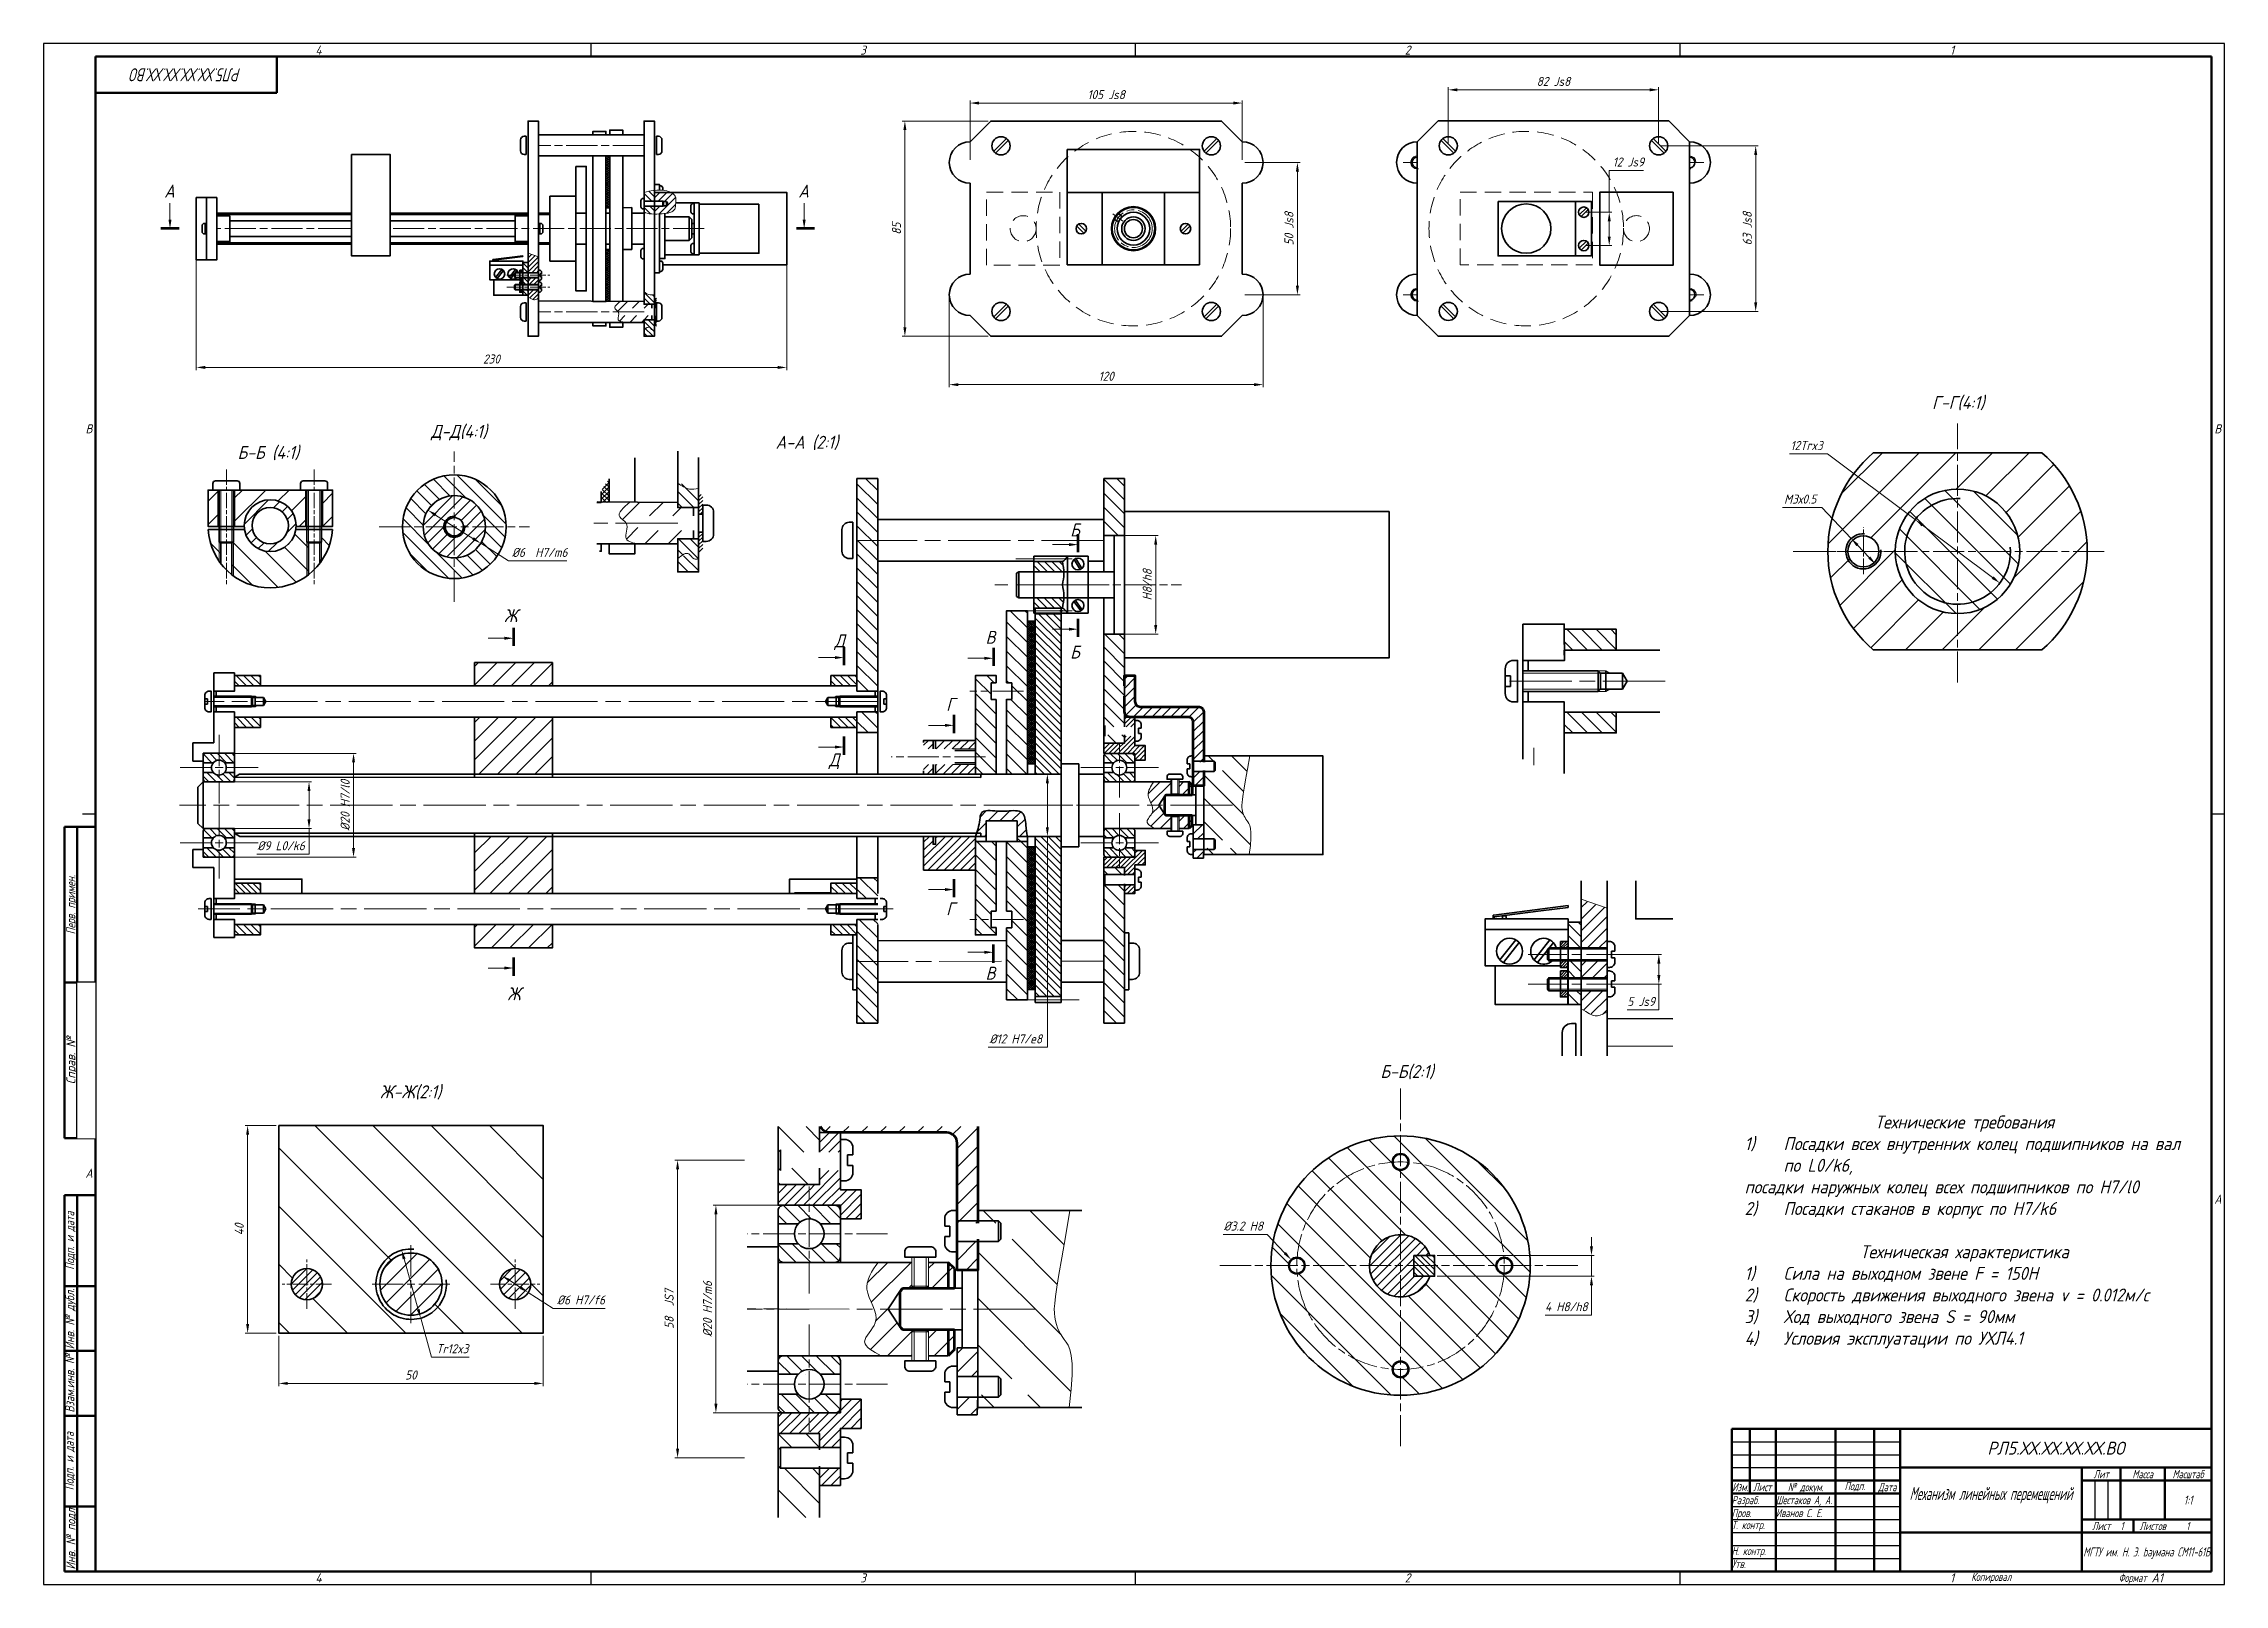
# Model space of a CAD drawing. Header units: millimetres. Extents: x -196 to 2000, y -99 to 952.
# Drawn here: x 0 to 841, y 0 to 594 of the extents above; entities that cross this region are included whole.
import ezdxf
from ezdxf.enums import TextEntityAlignment as Align

# ---------------------------------------------------------------- set-up
doc = ezdxf.new("R2010")
doc.units = ezdxf.units.MM
doc.set_wipeout_variables(frame=1)
for name, pattern in [('AM_ISO08W050', [18, 12, -1.5, 3, -1.5]), ('AM_ISO08W050x2', [9, 6, -0.75, 1.5, -0.75]), ('HIDDEN', [9.525, 6.35, -3.175])]:
    doc.linetypes.add(name, pattern=pattern)
doc.layers.get('0').update_dxf_attribs({"lineweight": 80})
for name, color, linetype, lineweight in [('AM_0', 7, 'Continuous', 35), ('AM_0N', 7, 'Continuous', 15), ('AM_4', 3, 'Continuous', 15), ('AM_4N', 3, 'Continuous', 15), ('AM_5', 3, 'Continuous', 15), ('AM_6', 2, 'Continuous', 35), ('AM_7', 4, 'AM_ISO08W050', 15), ('AM_8', 1, 'Continuous', 15), ('AM_BOR', 7, 'Continuous', 35), ('окружности', 100, 'HIDDEN', 15), ('основные', 7, 'Continuous', 35), ('оч жирные', 7, 'Continuous', 70), ('тонкие', 2, 'Continuous', 15)]:
    doc.layers.add(name, color=color, linetype=linetype, lineweight=lineweight)
doc.styles.add('ACGOSTTS', font='geniso.shx', dxfattribs={"oblique": 15})
doc.styles.get("Standard").update_dxf_attribs({"font": 'geniso.shx', "oblique": 15})
doc.dimstyles.new('AM_GOST$0', dxfattribs={"dimtxt": 3.5, "dimasz": 3.5, "dimexe": 1, "dimexo": 1, "dimgap": 1.5, "dimtad": 1, "dimtoh": 1, "dimtxsty": 'Standard', "dimcen": 0, "dimclrd": 256, "dimclre": 256, "dimclrt": 2, "dimadec": 0, "dimazin": 2, "dimtp": 0.1, "dimtm": 0.1, "dimtfac": 0.71, "dimtmove": 0, "dimatfit": 3, "dimfxl": 1, "dimtolj": 1, "dimlwd": -1, "dimlwe": -1, "dimarcsym": 1})
doc.dimstyles.new('AM_GOST$3', dxfattribs={"dimtxt": 3.5, "dimasz": 3.5, "dimexe": 1, "dimexo": 1, "dimgap": 1.5, "dimtad": 1, "dimtoh": 1, "dimtxsty": 'Standard', "dimcen": 0, "dimclrd": 256, "dimclre": 256, "dimclrt": 2, "dimadec": 0, "dimazin": 2, "dimtp": 0.1, "dimtm": 0.1, "dimtfac": 0.71, "dimtdec": 3, "dimtofl": 0, "dimtmove": 0, "dimatfit": 2, "dimfxl": 1, "dimtolj": 1, "dimlwd": -1, "dimlwe": -1, "dimarcsym": 1})
pattern_1 = [(45, (-68.4024, 69.4216), (-0.8980256, 0.8980256), [])]
pattern_2 = [(45, (-68.40243, 69.42163), (-0.21213203, 0.21213203), [])]
pattern_3 = [(45, (0, 0), (-0.3535534, 0.3535534), [])]
pattern_4 = [(315, (-294.718, 1469.2134), (1.4142136, 1.4142136), [])]
pattern_5 = [(315, (-148.3722, 257.1273), (0.7071068, 0.7071068), [])]
pattern_6 = [(45, (-198.74174, 257.1273), (-0.4490128, 0.4490128), [])]
pattern_7 = [(315, (-274.5766, 456.5883), (0.7071068, 0.7071068), [])]
pattern_8 = [(315, (-448.2175, 456.5965), (0.7071068, 0.7071068), [])]
pattern_9 = [(315, (-448.2175, 442.0965), (0.7071068, 0.7071068), [])]
pattern_10 = [(315, (-294.718, 1469.2134), (0.7071068, 0.7071068), [])]
pattern_11 = [(45, (-44.2832, -81.5592), (-0.7071068, 0.7071068), [])]
pattern_12 = [(45, (-44.2832, -81.5592), (-0.8485281, 0.8485281), [])]
pattern_13 = [(45, (-519.0106, 515.6948), (-0.8980256, 0.8980256), [])]
pattern_14 = [(315, (-670.6802, 914.6167), (1.4142136, 1.4142136), [])]
pattern_15 = [(135, (-229.4589, -490.5489), (-1.122532, -1.122532), [])]
pattern_16 = [(45, (-229.4589, -490.5489), (-0.3535534, 0.3535534), [])]
pattern_17 = [(45, (-253.6205, -433.1247), (-0.8980256, 0.8980256), [])]
pattern_18 = [(45, (-253.62054, -433.12474), (-0.21213203, 0.21213203), [])]

msp = doc.modelspace()

# ---------------------------------------------------------------- texts
at = {"layer": 'AM_4', "color": 7, "char_height": 5, "attachment_point": 5}
for s, insert in [('Б-Б (4:1)', (86.648, 436.139)), ('A-А (2:1)', (294.37, 440.07))]:
    msp.add_mtext(s, dxfattribs=dict(at, insert=insert))
at = {"layer": 'основные', "char_height": 5}
for s, insert, attachment_point in [('А', (46.504, 539.652), 1), ('А', (291.072, 539.652), 1), ('Г-Г(4:1)', (728.276, 458.144), 1), ('Д-Д(4:1)', (149.403, 447.022), 1), ('Б', (395.887, 409.017), 1), ('Ж', (177.571, 375.966), 1), ('Д', (305.01, 366.265), 1), ('В', (363.256, 367.612), 1), ('Б', (395.887, 361.929), 1), ('Г', (348.067, 341.755), 1), ('Д', (302.863, 320.378), 1), ('Г', (348.067, 262.972), 1), ('В', (363.256, 233.116), 7), ('Ж', (178.845, 230.192), 1), ('Б-Б(2:1)', (515.517, 200.215), 1), ('Ж-Ж(2:1)', (129.73, 192.398), 1)]:
    msp.add_mtext(s, dxfattribs=dict(at, insert=insert, attachment_point=attachment_point))
at = {"layer": 'основные', "insert": (651, 180.745), "char_height": 5, "attachment_point": 1}
msp.add_mtext_dynamic_manual_height_columns('\\pxqc;Технические требования\\P\\pi-3,l4,q*,t4;1)^IПосадки всех внутренних колец подшипников на вал по L0/k6,^Jпосадки наружных колец всех подшипников по H7/l0\\P2)^IПосадки стаканов в корпус по H7/k6\\P\\pi0,l0,qc,tz;\\PТехническая характеристика\\P\\pi-3,l4,q*,t4;1)^IСила на выходном звене F = 150Н\\P2)^IСкорость движения выходного звена v = 0.012м/с\\P3)^IХод выходного звена S = 90мм\\P4)^IУсловия эксплуатации по УХЛ4.1', width=179.56457, gutter_width=12.5, heights=[0], dxfattribs=at)

# ---------------------------------------------------------------- blocks, each defined once
blk = doc.blocks.new('GOST_A1_LANDSCAPE')
at = {"layer": 'AM_BOR', "color": 1, "lineweight": 25}
for p, q in [((841, 594), (0, 594)), ((0, 594), (0, 0)), ((211, 594), (211, 589)), ((421, 594), (421, 589)), ((631, 594), (631, 589)), ((841, 0), (841, 594)), ((20, 297), (15, 297)), ((841, 297), (836, 297)), ((0, 0), (841, 0)), ((211, 5), (211, 0)), ((421, 5), (421, 0)), ((631, 5), (631, 0))]:
    blk.add_line(p, q, dxfattribs=at)
at = {"layer": 'AM_BOR', "color": 7, "lineweight": 50}
for p, q in [((836, 589), (20, 589)), ((20, 589), (20, 5)), ((836, 5), (836, 589)), ((20, 5), (836, 5))]:
    blk.add_line(p, q, dxfattribs=at)
at = {"layer": 'AM_BOR', "color": 1, "lineweight": 25, "style": 'ACGOSTTS', "oblique": 15}
for s, p in [('4', (106, 591.5)), ('3', (316, 591.5)), ('2', (526, 591.5)), ('1', (736, 591.5)), ('B', (17.5, 445.5)), ('B', (838.5, 445.5)), ('A', (17.5, 158.5)), ('A', (838.5, 148.5)), ('4', (106, 2.5)), ('3', (316, 2.5)), ('2', (526, 2.5)), ('1', (736, 2.5))]:
    blk.add_text(s, height=3.5, dxfattribs=at).set_placement(p, align=Align.MIDDLE_CENTER)
blk = doc.blocks.new('GOST_FORM1')
at = {"layer": 'AM_BOR', "color": 7, "lineweight": 50}
for p, q in [((-185, 0), (-185, 55)), ((-185, 55), (0, 55)), ((-178, 55), (-178, 30)), ((-168, 55), (-168, 0)), ((-145, 55), (-145, 0)), ((-130, 55), (-130, 0)), ((-120, 55), (-120, 0)), ((0, 55), (0, 0)), ((-185, 35), (-120, 35)), ((-120, 40), (0, 40)), ((-50, 40), (-50, 0)), ((-50, 35), (0, 35)), ((-35, 40), (-35, 20)), ((-18, 40), (-18, 20)), ((-185, 30), (-120, 30)), ((-50, 20), (0, 20)), ((-30, 20), (-30, 15)), ((-120, 15), (0, 15)), ((0, 0), (-185, 0))]:
    blk.add_line(p, q, dxfattribs=at)
at = {"layer": 'AM_BOR', "color": 1, "lineweight": 25}
for p, q in [((-185, 50), (-120, 50)), ((-185, 45), (-120, 45)), ((-185, 40), (-120, 40)), ((-45, 35), (-45, 20)), ((-40, 35), (-40, 20)), ((-185, 25), (-120, 25)), ((-185, 20), (-120, 20)), ((-185, 15), (-120, 15)), ((-185, 10), (-120, 10)), ((-185, 5), (-120, 5))]:
    blk.add_line(p, q, dxfattribs=at)
at = {"layer": 'AM_BOR', "color": 1, "lineweight": 25, "style": 'ACGOSTTS', "oblique": 15, "width": 0.8}
for s, p in [('Изм.', (-181.7, 32.5)), ('Лист', (-173.2, 32.5)), ('№ докум.', (-156.5, 32.5)), ('Подп.', (-137.5, 32.9)), ('Дата', (-125, 32.5)), ('Лит', (-42.5, 37.5)), ('Масса', (-26.5, 37.5)), ('Масштаб', (-9, 37.5)), ('Лист', (-42.5, 17.5)), ('Листов', (-22.62, 17.5)), ('Копировал', (-84.92, -2.1))]:
    blk.add_text(s, height=3.17, dxfattribs=at).set_placement(p, align=Align.MIDDLE_CENTER)
for s, p in [('Разраб.', (-185, 27.5)), ('Пров.', (-185, 22.5)), ('Т. контр.', (-185, 17.9)), ('Н. контр.', (-185, 7.9)), ('Утв.', (-185, 2.9))]:
    blk.add_text(s, height=3.17, dxfattribs=at).set_placement(p, align=Align.MIDDLE_LEFT)
blk.add_text('Формат', height=3.17, dxfattribs=at).set_placement((-25, -2.5), align=Align.MIDDLE_RIGHT)
at = {"layer": 'AM_BOR', "color": 2, "lineweight": 25, "style": 'ACGOSTTS', "oblique": 15}
for tag, height, p in [('GEN-TITLE-PARTNO{23}', 5, (-60, 47.5)), ('GEN-TITLE-CMPNY{13}', 3.5, (-25, 7.5))]:
    blk.add_attdef(tag, text='', height=height, dxfattribs=at).set_placement(p, align=Align.MIDDLE_CENTER)
for tag, height, width, p in [('GEN-TITLE-NAME{6.5}', 3.17, 0.8, (-168, 27.5)), ('GEN-TITLE-CHKM{6.5}', 3.17, 0.8, (-168, 22.5)), ('GEN-TITLE-ENG{6.5}', 3.17, 0.8, (-168, 17.5)), ('GEN-TITLE-AUTH{6.5}', 3.17, 0.8, (-168, 12.5)), ('GEN-TITLE-APPD{6.5}', 3.17, 0.8, (-168, 7.5)), ('GEN-TITLE-MAT2{9}', 3.5, 0.9, (-85, 9.25)), ('GEN-TITLE-APPM{6.5}', 3.17, 0.8, (-168, 2.5)), ('GEN-TITLE-MAT3{9}', 3.5, 0.9, (-85, 4.37))]:
    blk.add_attdef(tag, text='', height=height, dxfattribs=dict(at, width=width)).set_placement(p, align=Align.MIDDLE_LEFT)
at = {"layer": 'AM_BOR', "color": 2, "lineweight": 25, "style": 'ACGOSTTS', "oblique": 15, "width": 0.8}
for tag, height, p in [('GEN-TITLE-DES1{13}', 5, (-85, 30)), ('GEN-TITLE-LIT1{1}', 3.5, (-47.9, 27.5)), ('GEN-TITLE-LIT2{1.1}', 3.5, (-42.9, 27.5)), ('GEN-TITLE-LIT3{1.1}', 3.5, (-37.9, 27.5)), ('GEN-TITLE-WT{4}', 3.5, (-27, 27.5)), ('GEN-TITLE-SCA{6}', 3.5, (-9, 27.5)), ('GEN-TITLE-DES2{21}', 3.17, (-85, 19.5)), ('GEN-TITLE-SHEET{2.2}', 3.17, (-34.5, 17.5)), ('GEN-TITLE-NUMSHTS{5}', 3.17, (-9.12, 17.5))]:
    blk.add_attdef(tag, text='', height=height, dxfattribs=at).set_placement(p, align=Align.MIDDLE_CENTER)
at = {"layer": 'AM_BOR', "color": 1, "lineweight": 25, "style": 'ACGOSTTS', "oblique": 15, "width": 0.8}
blk.add_attdef('GEN-TITLE-AUTHT{5}', text='', height=3.17, dxfattribs=at).set_placement((-185, 12.9), align=Align.MIDDLE_LEFT)
at = {"layer": 'AM_BOR', "color": 2, "lineweight": 25, "style": 'ACGOSTTS', "oblique": 15, "width": 0.9}
blk.add_attdef('GEN-TITLE-MAT1{9}', text='', height=3.5, dxfattribs=at).set_placement((-86.5, 7.5), align=Align.MIDDLE_RIGHT)
at = {"layer": 'AM_BOR', "color": 2, "lineweight": 25, "style": 'ACGOSTTS', "oblique": 15}
blk.add_attdef('GEN-TITLE-SIZ{15.7}', text='', height=3.5, dxfattribs=at).set_placement((-23.1, -2.5), align=Align.MIDDLE_LEFT)
blk = doc.blocks.new('GOST_EXT12')
at = {"layer": 'AM_BOR', "color": 7, "lineweight": 50, "ltscale": 0.3}
for p, q in [((0, 287), (-12, 287)), ((-12, 287), (-12, 167)), ((-7, 167), (-7, 287)), ((0, 167), (0, 287)), ((-12, 227), (0, 227)), ((-12, 167), (0, 167))]:
    blk.add_line(p, q, dxfattribs=at)
at = {"layer": 'AM_BOR', "color": 7, "lineweight": 50}
for p, q in [((0, 145), (-12, 145)), ((-12, 145), (-12, 110)), ((-12, 0), (-12, 145)), ((-7, 0), (-7, 145)), ((0, 145), (0, 0)), ((0, 110), (-12, 110)), ((-12, 110), (-12, 85)), ((0, 85), (-12, 85)), ((-12, 85), (-12, 60)), ((0, 60), (-12, 60)), ((-12, 60), (-12, 25)), ((0, 25), (-12, 25)), ((-12, 25), (-12, 0)), ((0, 0), (-12, 0))]:
    blk.add_line(p, q, dxfattribs=at)
at = {"layer": 'AM_BOR', "color": 1, "lineweight": 25, "style": 'ACGOSTTS', "oblique": 15}
for s, width, p in [('Перв. примен.', 0.821392, (-9.5, 257)), ('Подп. и дата', 0.842977, (-9.95, 127.5)), ('Инв. № дубл.', 0.891828, (-9.9, 97.31)), ('Взам.инв. №', 0.899981, (-9.9, 72.5)), ('Подп. и дата', 0.842977, (-10.13, 42.5)), ('Инв. № подл', 0.910904, (-9.5, 12.5))]:
    blk.add_text(s, height=3.5, rotation=90, dxfattribs=dict(at, width=width)).set_placement(p, align=Align.MIDDLE_CENTER)
blk.add_text('Справ. №', height=3.5, rotation=90, dxfattribs=at).set_placement((-9.5, 197), align=Align.MIDDLE_CENTER)
at = {"layer": 'AM_BOR', "color": 2, "lineweight": 25, "style": 'ACGOSTTS', "oblique": 15, "width": 0.8}
for tag, p in [('GEN-TITLE-FREF{16}', (-3.5, 257)), ('GEN-TITLE-RPARTNO{16}', (-3.5, 197)), ('GEN-TITLE-SDT2{10}', (-3.5, 127.5)), ('GEN-TITLE-CSTKN{7}', (-3.5, 97.5)), ('GEN-TITLE-RSTKN{7}', (-3.5, 72.5)), ('GEN-TITLE-SDT1{10}', (-3.5, 42.5)), ('GEN-TITLE-STKN{7}', (-3.5, 12.5))]:
    blk.add_attdef(tag, text='', height=3.17, rotation=90, dxfattribs=at).set_placement(p, align=Align.MIDDLE_CENTER)
blk.add_wipeout([(-7, 227), (-7, 167), (0, 167), (0, 227)])
blk = doc.blocks.new('GOST_EXT3_L')
at = {"layer": 'AM_BOR', "color": 7, "lineweight": 50}
for p, q in [((0, 0), (70, 0)), ((0, -14), (0, 0)), ((70, 0), (70, -14)), ((70, -14), (0, -14))]:
    blk.add_line(p, q, dxfattribs=at)
at = {"layer": 'AM_BOR', "color": 2, "lineweight": 25, "style": 'ACGOSTTS', "oblique": 15, "width": 0.8}
blk.add_attdef('GEN-TITLE-PARTNO{11.7}', text='', height=5, rotation=180, dxfattribs=at).set_placement((35, -7), align=Align.MIDDLE_CENTER)
blk = doc.blocks.new('*D28')
at = {"layer": 'AM_5', "linetype": 'ByBlock', "transparency": 16777216}
for p, q in [((349.27, 496.16), (349.27, 461.53)), ((470.27, 496.16), (470.27, 461.53)), ((352.77, 462.53), (466.77, 462.53))]:
    blk.add_line(p, q, dxfattribs=at)
at = {"layer": 'AM_5', "transparency": 16777216}
for points in [[(352.77, 463.11), (352.77, 461.95), (349.27, 462.53)], [(466.77, 463.11), (466.77, 461.95), (470.27, 462.53)]]:
    blk.add_solid(points, dxfattribs=at)
at = {"layer": 'Defpoints', "color": 0, "transparency": 16777216}
for p in [(349.27, 497.16), (470.27, 497.16), (470.27, 462.53)]:
    blk.add_point(p, dxfattribs=at)
at = {"layer": 'AM_5', "color": 2, "transparency": 16777216, "insert": (409.77, 465.78), "char_height": 3.5, "attachment_point": 5}
blk.add_mtext('\\A1;120', dxfattribs=at)
blk = doc.blocks.new('*D29')
at = {"layer": 'AM_5', "linetype": 'ByBlock', "transparency": 16777216}
for p, q in [((364.27, 564.16), (331.14, 564.16)), ((332.14, 484.66), (332.14, 560.66)), ((364.27, 481.16), (331.14, 481.16))]:
    blk.add_line(p, q, dxfattribs=at)
at = {"layer": 'AM_5', "transparency": 16777216}
for points in [[(331.56, 560.66), (332.72, 560.66), (332.14, 564.16)], [(331.56, 484.66), (332.72, 484.66), (332.14, 481.16)]]:
    blk.add_solid(points, dxfattribs=at)
at = {"layer": 'Defpoints', "color": 0, "transparency": 16777216}
for p in [(332.14, 564.16), (365.27, 564.16), (365.27, 481.16)]:
    blk.add_point(p, dxfattribs=at)
at = {"layer": 'AM_5', "color": 2, "transparency": 16777216, "insert": (328.89, 522.66), "char_height": 3.5, "attachment_point": 5, "rotation": 90}
blk.add_mtext('\\A1;85', dxfattribs=at)
blk = doc.blocks.new('*D36')
at = {"layer": 'AM_5', "linetype": 'ByBlock', "transparency": 16777216}
for p, q in [((357.27, 549.16), (357.27, 572.09)), ((462.27, 549.16), (462.27, 572.09)), ((360.77, 571.09), (458.77, 571.09))]:
    blk.add_line(p, q, dxfattribs=at)
at = {"layer": 'AM_5', "transparency": 16777216}
for points in [[(360.77, 571.67), (360.77, 570.51), (357.27, 571.09)], [(458.77, 571.67), (458.77, 570.51), (462.27, 571.09)]]:
    blk.add_solid(points, dxfattribs=at)
at = {"layer": 'Defpoints', "color": 0, "transparency": 16777216}
for p in [(462.27, 571.09), (357.27, 548.16), (462.27, 548.16)]:
    blk.add_point(p, dxfattribs=at)
at = {"layer": 'AM_5', "color": 2, "transparency": 16777216, "insert": (409.77, 574.34), "char_height": 3.5, "attachment_point": 5}
blk.add_mtext('\\A1;105 Js8', dxfattribs=at)
blk = doc.blocks.new('*D37')
at = {"layer": 'AM_5', "linetype": 'ByBlock', "transparency": 16777216}
for p, q in [((463.27, 548.16), (484.52, 548.16)), ((483.52, 544.66), (483.52, 500.66)), ((463.27, 497.16), (484.52, 497.16))]:
    blk.add_line(p, q, dxfattribs=at)
at = {"layer": 'AM_5', "transparency": 16777216}
for points in [[(482.93, 544.66), (484.1, 544.66), (483.52, 548.16)], [(482.93, 500.66), (484.1, 500.66), (483.52, 497.16)]]:
    blk.add_solid(points, dxfattribs=at)
at = {"layer": 'Defpoints', "color": 0, "transparency": 16777216}
for p in [(462.27, 548.16), (462.27, 497.16), (483.52, 497.16)]:
    blk.add_point(p, dxfattribs=at)
at = {"layer": 'AM_5', "color": 2, "transparency": 16777216, "insert": (480.27, 522.66), "char_height": 3.5, "attachment_point": 5, "rotation": 90}
blk.add_mtext('\\A1;50 Js8', dxfattribs=at)
blk = doc.blocks.new('*D39')
at = {"layer": 'AM_5', "linetype": 'ByBlock', "transparency": 16777216}
for p, q in [((537.4, 126.82), (597.92, 126.82)), ((596.92, 130.32), (596.92, 133.82)), ((596.92, 126.82), (596.92, 118.82)), ((537.4, 118.82), (597.92, 118.82)), ((596.92, 115.32), (596.92, 103.81)), ((596.92, 103.81), (579.02, 103.81))]:
    blk.add_line(p, q, dxfattribs=at)
at = {"layer": 'AM_5', "transparency": 16777216}
for points in [[(596.34, 130.32), (597.51, 130.32), (596.92, 126.82)], [(596.34, 115.32), (597.51, 115.32), (596.92, 118.82)]]:
    blk.add_solid(points, dxfattribs=at)
at = {"layer": 'Defpoints', "color": 0, "transparency": 16777216}
for p in [(536.4, 126.82), (536.4, 118.82), (596.92, 118.82)]:
    blk.add_point(p, dxfattribs=at)
at = {"layer": 'AM_5', "color": 2, "transparency": 16777216, "insert": (587.22, 107.06), "char_height": 3.5, "attachment_point": 5}
blk.add_mtext('\\A1;4 H8/h8', dxfattribs=at)
blk = doc.blocks.new('GENZOON8270P5')
at = {"layer": 'AM_8'}
h = blk.add_hatch(dxfattribs=at)
h.set_pattern_fill('ANSI31', color=256, scale=0.6, angle=270, style=0)
h.set_pattern_definition([(315, (-294.718, 1469.2134), (1.3470384, 1.3470384), [])])
h.paths.add_polyline_path([(51.63, 15.66), (51.63, 21.24), (51.63, 21.53), (51.63, 24.53), (51.63, 25.55), (51.63, 28.93), (51.63, 33.53), (47.63, 33.53), (47.63, 15.66), (47.85, 15.88), (47.85, 15.66)])
h.paths.add_polyline_path([(51.63, 52.53), (51.63, 63.53), (47.63, 63.53), (47.63, 52.53)])
h.paths.add_polyline_path([(51.63, 12.53), (51.63, 14.09), (47.85, 14.09), (47.85, 13.88), (47.63, 14.09), (47.63, 12.53)])
h.paths.add_polyline_path([(51.63, -41.47), (51.63, -21.76), (51.63, -16.26), (51.63, -14.82), (47.85, -14.82), (47.63, -14.61), (47.63, -20.19), (47.63, -41.47)])
h.paths.add_polyline_path([(51.63, -12.82), (51.63, -11.47), (47.63, -11.47), (47.63, -13.04), (47.85, -12.82)])
h.paths.add_polyline_path([(4.02, -41.47), (4.02, -29.58), (0.02, -29.58), (0.02, -35.04), (0.02, -41.47)])
h.paths.add_polyline_path([(4.02, -29.58), (4.02, -22.46), (4.02, -21.46), (2.02, -21.46), (0.02, -21.46), (0.02, -29.58)])
h.paths.add_polyline_path([(4.02, -17.46), (4.02, -16.46), (4.02, -13.47), (0.02, -13.47), (0.02, -17.46), (2.02, -17.46)])
h.paths.add_polyline_path([(4.02, 14.53), (4.02, 18.53), (2.02, 18.53), (0.02, 18.53), (0.02, 14.53)])
h.paths.add_polyline_path([(2.02, 22.53), (4.02, 22.53), (4.02, 23.53), (4.02, 51.59), (0.02, 51.59), (0.02, 46.09), (0.02, 22.53)])
h.paths.add_polyline_path([(4.02, 51.59), (4.02, 63.53), (0.02, 63.53), (0.02, 51.59)])
h = blk.add_hatch(dxfattribs=at)
h.set_pattern_fill('_U', color=256, angle=315, style=0, pattern_type=0)
h.set_pattern_definition(pattern_5)
h.paths.add_polyline_path([(39.63, 47.4), (34.13, 47.4), (34.13, 45.53), (39.92, 45.53)])
h = blk.add_hatch(dxfattribs=at)
h.set_pattern_fill('_U', color=256, scale=2, angle=315, style=0, pattern_type=0)
h.set_pattern_definition(pattern_4)
h.paths.add_polyline_path([(32.88, 6.53), (32.88, 38.03), (30.88, 38.03), (28.88, 38.03), (28.88, 24.14), (29.88, 24.14), (29.88, 20.94), (28.88, 20.94), (28.88, 6.53)])
h.paths.add_polyline_path([(29.88, -19.88), (29.88, -23.08), (28.88, -23.08), (28.88, -36.97), (32.88, -36.97), (32.88, -6.43), (30.95, -6.43), (28.88, -6.43), (28.88, -19.88)])
h.paths.add_polyline_path([(26.88, 6.53), (26.88, 20.93), (25.88, 20.93), (25.88, 22.53), (22.88, 22.53), (22.88, 6.53)])
h.paths.add_polyline_path([(25.88, -21.47), (25.88, -19.86), (26.88, -19.86), (26.88, -6.43), (24.95, -6.43), (22.88, -6.43), (22.88, -11.97), (22.88, -21.47)])
h.paths.add_polyline_path([(25.88, 22.53), (25.88, 24.14), (26.88, 24.14), (26.88, 25.53), (22.88, 25.53), (22.88, 22.53)])
h.paths.add_polyline_path([(26.88, -24.47), (26.88, -23.08, -0.132971), (26.8, -23.06), (26.56, -23.06, -0.111081), (26.5, -23.08, -0.111081), (26.44, -23.06), (26.2, -23.06, -0.111081), (26.13, -23.08, -0.111081), (26.07, -23.06), (25.88, -23.06), (25.88, -21.47), (22.88, -21.47), (22.88, -24.47)])
h = blk.add_hatch(dxfattribs=at)
h.set_pattern_fill('_U', color=256, angle=315, style=0, pattern_type=0)
h.set_pattern_definition(pattern_5)
h.paths.add_polyline_path([(39.63, 40.53), (34.13, 40.53), (34.13, 38.65), (39.63, 38.65)])
h = blk.add_hatch(dxfattribs=at)
h.set_pattern_fill('_U', color=256, angle=315, style=0, pattern_type=0)
h.set_pattern_definition(pattern_5)
h.paths.add_polyline_path([(34.13, 38.65), (39.63, 38.65), (39.92, 40.53), (34.13, 40.53)])
h = blk.add_hatch(dxfattribs=at)
h.set_pattern_fill('ANSI37', color=256, scale=0.091, angle=270, style=0)
h.set_pattern_definition([(315, (-294.718, 1469.2134), (0.204300827, 0.204300827), []), (45, (-294.718, 1469.2134), (-0.204300827, 0.204300827), [])])
h.paths.add_polyline_path([(34.38, 8.53), (34.38, 36.03), (32.88, 36.03), (32.88, 8.53)])
h.paths.add_polyline_path([(34.38, -34.97), (34.38, -7.47), (32.88, -7.47), (32.88, -34.97)])
h = blk.add_hatch(dxfattribs=at)
h.set_pattern_fill('_U', color=256, angle=315, style=0, pattern_type=0)
h.set_pattern_definition(pattern_5)
h.paths.add_polyline_path([(34.38, 37.4), (34.38, 8.53), (34.38, 8.53), (34.38, 6.53), (39.38, 6.53), (39.38, 37.4)])
h = blk.add_hatch(dxfattribs=at)
h.set_pattern_fill('_U', color=256, angle=315, style=0, pattern_type=0)
h.set_pattern_definition([(315, (-294.718, 1477.2074), (0.7071068, 0.7071068), [])])
h.paths.add_polyline_path([(-120.01, 24.75), (-120.01, 23.54), (-115.01, 23.54), (-115.01, 25.53), (-120.01, 25.53)])
h = blk.add_hatch(dxfattribs=at)
h.set_pattern_fill('ANSI31', color=256, scale=0.8, style=0)
h.set_pattern_definition([(45, (-1897.65, 56.882), (-1.7960512, 1.7960512), [])])
h.paths.add_polyline_path([(-58.7, -26.97), (-58.7, -22.46), (-73.7, -22.46), (-73.7, -26.97)])
h.paths.add_polyline_path([(-58.7, -16.46), (-58.7, -5.47), (-73.7, -5.47), (-73.7, -16.46)])
h.paths.add_polyline_path([(-58.7, 6.53), (-58.7, 17.53), (-73.7, 17.53), (-73.7, 6.53)])
h.paths.add_polyline_path([(-58.7, 23.53), (-58.7, 28.03), (-73.7, 28.03), (-73.7, 23.53)])
h = blk.add_hatch(dxfattribs=at)
h.set_pattern_fill('_U', color=256, angle=315, style=0, pattern_type=0)
h.set_pattern_definition(pattern_10)
h.paths.add_polyline_path([(-4.98, 23.53), (0.02, 23.53), (0.02, 25.53), (-4.98, 25.53)])
h = blk.add_hatch(dxfattribs=at)
h.set_pattern_fill('ANSI31', color=256, scale=0.4, angle=360)
h.set_pattern_definition([(45, (-294.718, 1469.2134), (-0.8980256, 0.8980256), [])])
h.paths.add_polyline_path([(53.63, 21.53), (53.63, 25.55), (51.63, 25.55), (51.63, 21.53)])
edge = h.paths.add_edge_path()
edge.add_arc((63.88, 16.53), 1, 360, 450, ccw=False)
edge.add_line((64.88, 16.53), (64.88, 9.08))
edge.add_line((64.88, 9.08), (65.04, 8.81))
edge.add_line((65.04, 8.81), (66.88, 8.81))
edge.add_line((66.88, 8.81), (66.88, 18.53))
edge.add_arc((65.88, 18.53), 1, 360, 450)
edge.add_line((65.88, 19.53), (64.88, 19.53))
edge.add_line((64.88, 19.53), (54.63, 19.53))
edge.add_arc((54.63, 20.53), 1, 180, 270, ccw=False)
edge.add_line((53.63, 20.53), (53.63, 21.53))
edge.add_line((53.63, 21.53), (51.63, 21.53))
edge.add_line((51.63, 21.53), (51.63, 18.53))
edge.add_arc((52.63, 18.53), 1, 540, 630)
edge.add_line((52.63, 17.53), (63.88, 17.53))
h.paths.add_polyline_path([(66.88, 4.28), (66.88, 7.03), (64.91, 7.03), (64.88, 6.98), (64.88, 4.28)])
h.paths.add_polyline_path([(66.88, -5.97), (66.88, -3.22), (64.88, -3.22), (64.88, -5.92), (64.91, -5.97)])
h.paths.add_polyline_path([(66.82, -9.67), (66.87, -7.97), (64.91, -7.97), (64.88, -8.02), (64.88, -9.67)])
h = blk.add_hatch(dxfattribs=at)
h.set_pattern_fill('_U', color=256, angle=315, style=0, pattern_type=0)
h.set_pattern_definition(pattern_10)
h.paths.add_polyline_path([(-120.01, 16.76), (-120.01, 15.54), (-115.01, 15.54), (-115.01, 17.53), (-120.01, 17.53)])
h = blk.add_hatch(dxfattribs=at)
h.set_pattern_fill('_U', color=256, angle=315, style=0, pattern_type=0)
h.set_pattern_definition(pattern_10)
h.paths.add_polyline_path([(0.02, 17.53), (-4.98, 17.53), (-4.98, 15.53), (0.02, 15.53)])
h = blk.add_hatch(dxfattribs=at)
h.set_pattern_fill('ANSI31', color=256, scale=0.2, angle=360, style=0)
h.set_pattern_definition(pattern_6)
h.paths.add_polyline_path([(53.63, 15.66), (53.63, 17.53), (51.63, 17.53), (51.63, 15.66)])
h.paths.add_polyline_path([(53.13, 10.53, -0.414214), (53.63, 10.03), (53.63, 9.23), (55.63, 9.23), (55.63, 12.03), (53.63, 12.03), (53.63, 12.53), (53.63, 13.88), (51.63, 13.88), (51.63, 12.53), (50.68, 12.53), (50.68, 10.53)])
h.paths.add_polyline_path([(53.63, 15.88), (53.63, 17.53), (51.63, 17.53), (51.63, 15.88)], flags=16)
h.paths.add_polyline_path([(50.63, 10.53), (50.63, 12.53), (47.63, 12.53), (47.63, 10.53)])
h.paths.add_polyline_path([(53.63, -12.82), (53.63, -11.47), (53.63, -10.97), (55.63, -10.97), (55.63, -8.17), (53.63, -8.17), (53.63, -8.97, -0.414214), (53.13, -9.47), (50.68, -9.47), (50.68, -11.47), (51.63, -11.47), (51.63, -12.82)])
h.paths.add_polyline_path([(53.63, -16.47), (53.63, -14.82), (51.63, -14.82), (51.63, -16.47)])
h.paths.add_polyline_path([(50.63, -11.47), (50.63, -9.47), (47.63, -9.47), (47.63, -11.47)])
h = blk.add_hatch(dxfattribs=at)
h.set_pattern_fill('ANSI31', color=256, scale=0.2, angle=360, style=0)
h.set_pattern_definition(pattern_6)
h.paths.add_polyline_path([(53.63, 16.88), (53.63, 17.53), (51.63, 17.53), (51.63, 15.88), (53.63, 15.88)])
h = blk.add_hatch(dxfattribs=at)
h.set_pattern_fill('_U', color=256, scale=1.1, angle=405, style=0, pattern_type=0)
h.set_pattern_definition([(45, (-294.718, 1469.2134), (-0.77781746, 0.77781746), [])])
h.paths.add_polyline_path([(22.88, -11.97), (22.88, -5.47), (15.19, -5.47), (15.19, -6.97), (14.69, -6.97), (14.69, -5.47), (12.88, -5.47), (12.88, -11.97)])
h.paths.add_polyline_path([(22.88, 6.53), (22.88, 8.39), (20.58, 8.39), (15.19, 8.39), (15.19, 6.53)])
h.paths.add_polyline_path([(20.58, 11.39), (22.88, 11.39), (22.88, 13.03), (15.19, 13.03), (15.19, 11.39)])
h.paths.add_polyline_path([(14.13, 11.39), (14.69, 11.39), (14.69, 13.03), (12.88, 13.03), (12.88, 11.39), (13.83, 11.39)])
h.paths.add_polyline_path([(14.69, 6.53), (14.69, 8.39), (14.13, 8.39), (13.83, 8.39), (12.88, 8.39), (12.88, 7.14), (12.88, 6.53)])
h = blk.add_hatch(dxfattribs=at)
h.set_pattern_fill('_U', color=256, angle=315, style=0, pattern_type=0)
h.set_pattern_definition(pattern_8)
edge = h.paths.add_edge_path()
edge.add_line((-126.01, 10.04), (-126.01, 8.74))
edge.add_line((-126.01, 8.74), (-124.08, 8.74))
edge.add_arc((-123.01, 7.79), 1.43, 402.0077, 497.9923, ccw=False)
edge.add_line((-121.95, 8.74), (-120.01, 8.74))
edge.add_line((-120.01, 8.74), (-120.01, 10.04))
edge.add_arc((-120.51, 10.04), 0.5, 360, 450)
edge.add_line((-120.51, 10.54), (-125.51, 10.54))
edge.add_arc((-125.51, 10.04), 0.5, 450, 540)
h = blk.add_hatch(dxfattribs=at)
h.set_pattern_fill('_U', color=256, angle=315, style=0, pattern_type=0)
h.set_pattern_definition(pattern_7)
edge = h.paths.add_edge_path()
edge.add_line((47.63, 10.03), (47.63, 8.73))
edge.add_line((47.63, 8.73), (49.57, 8.73))
edge.add_arc((50.63, 7.78), 1.43, 402.0077, 497.9923, ccw=False)
edge.add_line((51.69, 8.73), (53.63, 8.73))
edge.add_line((53.63, 8.73), (53.63, 10.03))
edge.add_arc((53.13, 10.03), 0.5, 360, 450)
edge.add_line((53.13, 10.53), (48.13, 10.53))
edge.add_arc((48.13, 10.03), 0.5, 450, 540)
h = blk.add_hatch(dxfattribs=at)
h.set_pattern_fill('ANSI31', color=256, angle=270)
h.set_pattern_definition([(315, (-294.718, 1469.2134), (2.245064, 2.245064), [])])
h.paths.add_polyline_path([(72.48, -6.19), (72.93, -6.97), (72.48, -7.76), (66.88, -7.76), (66.88, -8.97), (75.68, -8.97), (75.88, -7.2), (75.97, -5.81), (75.97, -4.75), (75.89, -3.96), (75.76, -3.39), (75.59, -2.97), (75.4, -2.66), (75.21, -2.4), (75.02, -2.13), (74.85, -1.86), (74.7, -1.58), (74.56, -1.28), (74.45, -0.96), (74.36, -0.63), (74.3, -0.27), (74.26, 0.11), (74.25, 0.53), (74.29, 1.04), (74.37, 1.72), (74.5, 2.64), (74.7, 3.85), (74.97, 5.45), (75.32, 7.48), (75.76, 10.03), (66.88, 10.03), (66.88, 8.81), (72.48, 8.81), (72.93, 8.03), (72.48, 7.24), (69.1, 7.24), (68.88, 7.03), (66.88, 7.03), (66.88, -5.97), (68.88, -5.97), (69.1, -6.19)])
h = blk.add_hatch(dxfattribs=at)
h.set_pattern_fill('_U', color=256, angle=315, style=0, pattern_type=0)
h.set_pattern_definition(pattern_8)
edge = h.paths.add_edge_path()
edge.add_line((-120.01, 5.54), (-120.01, 6.83))
edge.add_line((-120.01, 6.83), (-121.95, 6.83))
edge.add_arc((-123.01, 7.79), 1.43, 222.0077, 317.9923, ccw=False)
edge.add_line((-124.08, 6.83), (-126.01, 6.83))
edge.add_line((-126.01, 6.83), (-126.01, 5.54))
edge.add_arc((-125.51, 5.54), 0.5, 540, 630)
edge.add_line((-125.51, 5.04), (-120.51, 5.04))
edge.add_arc((-120.51, 5.54), 0.5, 270, 360)
h = blk.add_hatch(dxfattribs=at)
h.set_pattern_fill('_U', color=256, angle=315, style=0, pattern_type=0)
h.set_pattern_definition(pattern_7)
edge = h.paths.add_edge_path()
edge.add_line((53.63, 5.53), (53.63, 6.82))
edge.add_line((53.63, 6.82), (51.69, 6.82))
edge.add_arc((50.63, 7.78), 1.43, 222.0077, 317.9923, ccw=False)
edge.add_line((49.57, 6.82), (47.63, 6.82))
edge.add_line((47.63, 6.82), (47.63, 5.53))
edge.add_arc((48.13, 5.53), 0.5, 540, 630)
edge.add_line((48.13, 5.03), (53.13, 5.03))
edge.add_arc((53.13, 5.53), 0.5, 270, 360)
h = blk.add_hatch(dxfattribs=at)
h.set_pattern_fill('_U', color=256, angle=315, style=0, pattern_type=0)
h.set_pattern_definition(pattern_9)
edge = h.paths.add_edge_path()
edge.add_line((-126.01, -4.46), (-126.01, -5.76))
edge.add_line((-126.01, -5.76), (-124.08, -5.76))
edge.add_arc((-123.01, -6.71), 1.43, 402.0077, 497.9923, ccw=False)
edge.add_line((-121.95, -5.76), (-120.01, -5.76))
edge.add_line((-120.01, -5.76), (-120.01, -4.46))
edge.add_arc((-120.51, -4.46), 0.5, 360, 450)
edge.add_line((-120.51, -3.96), (-125.51, -3.96))
edge.add_arc((-125.51, -4.46), 0.5, 450, 540)
h = blk.add_hatch(dxfattribs=at)
h.set_pattern_fill('_U', color=256, scale=1.6, angle=405, style=0, pattern_type=0)
h.set_pattern_definition([(45, (-294.718, 1469.2134), (-1.1313708, 1.1313708), [])])
edge = h.paths.add_edge_path()
edge.add_spline(control_points=[(32.88, -5.47), (32.79, -4.78), (32.58, -3.3), (32.34, -0.21), (29.15, -0.63), (26.84, -0.66), (23.88, -0.16), (23.71, -2.79), (23.35, -4.05), (23.09, -4.86)], knot_values=[0, 0, 0, 0, 2.179319, 4.676193, 7.613719, 9.584309, 12.59141, 13.924973, 16.562175, 16.562175, 16.562175, 16.562175], degree=3, periodic=0)
edge.add_spline(control_points=[(23.09, -4.86), (23.02, -5.06), (22.95, -5.27), (22.88, -5.47)], knot_values=[16.562175, 16.562175, 16.562175, 16.562175, 17.230365, 17.230365, 17.230365, 17.230365], degree=3, periodic=0)
edge.add_line((22.88, -5.47), (23.88, -5.47))
edge.add_line((23.88, -5.47), (24.95, -5.47))
edge.add_line((24.95, -5.47), (24.95, -2.47))
edge.add_line((24.95, -2.47), (30.95, -2.47))
edge.add_line((30.95, -2.47), (30.95, -5.47))
edge.add_line((30.95, -5.47), (32.88, -5.47))
h = blk.add_hatch(dxfattribs=at)
h.set_pattern_fill('_U', color=256, angle=315, style=0, pattern_type=0)
h.set_pattern_definition(pattern_7)
edge = h.paths.add_edge_path()
edge.add_arc((53.13, -4.47), 0.5, 360, 450)
edge.add_line((53.13, -3.97), (48.13, -3.97))
edge.add_arc((48.13, -4.47), 0.5, 450, 540)
edge.add_line((47.63, -4.47), (47.63, -5.77))
edge.add_line((47.63, -5.77), (49.57, -5.77))
edge.add_arc((50.63, -6.72), 1.43, 402.0077, 497.9923, ccw=False)
edge.add_line((51.69, -5.77), (53.63, -5.77))
edge.add_line((53.63, -5.77), (53.63, -4.47))
h = blk.add_hatch(dxfattribs=at)
h.set_pattern_fill('_U', color=256, angle=315, style=0, pattern_type=0)
h.set_pattern_definition(pattern_9)
edge = h.paths.add_edge_path()
edge.add_line((-120.01, -8.96), (-120.01, -7.67))
edge.add_line((-120.01, -7.67), (-121.95, -7.67))
edge.add_arc((-123.01, -6.71), 1.43, 222.0077, 317.9923, ccw=False)
edge.add_line((-124.08, -7.67), (-126.01, -7.67))
edge.add_line((-126.01, -7.67), (-126.01, -8.96))
edge.add_arc((-125.51, -8.96), 0.5, 540, 630)
edge.add_line((-125.51, -9.46), (-120.51, -9.46))
edge.add_arc((-120.51, -8.96), 0.5, 270, 360)
h = blk.add_hatch(dxfattribs=at)
h.set_pattern_fill('_U', color=256, scale=2, angle=315, style=0, pattern_type=0)
h.set_pattern_definition(pattern_4)
h.paths.add_polyline_path([(30.95, -5.47), (30.95, -6.43), (32.88, -6.43), (32.88, -5.47)])
edge = h.paths.add_edge_path()
edge.add_spline(control_points=[(22.88, -5.47), (22.88, -5.47), (22.88, -5.47), (22.88, -5.47)], knot_values=[17.230365, 17.230365, 17.230365, 17.230365, 17.230494, 17.230494, 17.230494, 17.230494], degree=3, periodic=0)
edge.add_line((22.88, -5.47), (22.88, -6.43))
edge.add_line((22.88, -6.43), (24.95, -6.43))
edge.add_line((24.95, -6.43), (24.95, -5.47))
edge.add_line((24.95, -5.47), (22.88, -5.47))
h = blk.add_hatch(dxfattribs=at)
h.set_pattern_fill('_U', color=256, angle=315, style=0, pattern_type=0)
h.set_pattern_definition(pattern_5)
h.paths.add_polyline_path([(34.38, -36.35), (39.38, -36.35), (39.38, -5.47), (34.38, -5.47)])
h = blk.add_hatch(dxfattribs=at)
h.set_pattern_fill('_U', color=256, angle=315, style=0, pattern_type=0)
h.set_pattern_definition(pattern_7)
edge = h.paths.add_edge_path()
edge.add_line((49.57, -7.68), (47.63, -7.68))
edge.add_line((47.63, -7.68), (47.63, -8.97))
edge.add_arc((48.13, -8.97), 0.5, 540, 630)
edge.add_line((48.13, -9.47), (53.13, -9.47))
edge.add_arc((53.13, -8.97), 0.5, 270, 360)
edge.add_line((53.63, -8.97), (53.63, -7.68))
edge.add_line((53.63, -7.68), (51.69, -7.68))
edge.add_arc((50.63, -6.72), 1.43, 222.0077, 317.9923, ccw=False)
h = blk.add_hatch(dxfattribs=at)
h.set_pattern_fill('_U', color=256, scale=0.8, angle=315, style=0, pattern_type=0)
h.set_pattern_definition([(315, (-294.718, 1469.2134), (0.56568542, 0.56568542), [])])
h.paths.add_polyline_path([(-120.01, -15.68), (-120.01, -15.83), (-120.01, -16.46), (-120.01, -16.46), (-115.01, -16.46), (-115.01, -14.47), (-120.01, -14.47)])
h = blk.add_hatch(dxfattribs=at)
h.set_pattern_fill('_U', color=256, angle=315, style=0, pattern_type=0)
h.set_pattern_definition(pattern_10)
h.paths.add_polyline_path([(0.02, -14.46), (-4.98, -14.46), (-4.98, -16.46), (0.02, -16.46)])
h = blk.add_hatch(dxfattribs=at)
h.set_pattern_fill('_U', color=256, angle=315, style=0, pattern_type=0)
h.set_pattern_definition([(315, (-294.718, 1429.1997), (0.7071068, 0.7071068), [])])
h.paths.add_polyline_path([(-120.01, -23.26), (-120.01, -24.47), (-115.01, -24.47), (-115.01, -22.48), (-120.01, -22.48)])
h = blk.add_hatch(dxfattribs=at)
h.set_pattern_fill('_U', color=256, angle=315, style=0, pattern_type=0)
h.set_pattern_definition(pattern_10)
h.paths.add_polyline_path([(-4.98, -24.46), (0.02, -24.46), (0.02, -22.46), (-4.98, -22.46)])
at = {"layer": 'AM_0'}
for p, q in [((39.63, 48.53), (34.13, 48.53)), ((34.13, 37.53), (34.13, 48.53)), ((40.63, 37.53), (40.63, 48.53)), ((31.21, 45.53), (30.8, 45.26)), ((30.8, 40.79), (30.8, 45.26)), ((34.13, 45.53), (31.21, 45.53)), ((34.13, 40.53), (34.13, 45.53)), ((49.63, 45.53), (39.63, 45.53)), ((49.63, 40.53), (49.63, 45.53)), ((49.63, 45.53), (49.63, 40.53)), ((31.21, 40.53), (30.8, 40.79)), ((34.13, 40.53), (31.21, 40.53)), ((39.38, 38.53), (34.38, 38.53)), ((34.38, 6.53), (34.38, 38.53)), ((39.38, -37.47), (39.38, 38.53)), ((49.63, 40.53), (39.63, 40.53)), ((39.63, 37.53), (34.13, 37.53)), ((39.38, 37.4), (34.38, 37.4)), ((-116.51, 21.31), (-114.41, 21.31)), ((-116.01, 19.53), (-116.01, 21.53)), ((-113.96, 20.53), (-114.41, 21.31)), ((-114.41, 19.75), (-114.41, 21.31)), ((-6.03, 20.53), (-5.58, 21.31)), ((-3.48, 21.31), (-5.58, 21.31)), ((-5.58, 21.31), (-5.58, 19.75)), ((-3.98, 21.53), (-3.98, 19.53)), ((-116.51, 19.75), (-114.41, 19.75)), ((-113.96, 20.53), (-114.41, 19.75)), ((-6.03, 20.53), (-5.58, 19.75)), ((-3.48, 19.75), (-5.58, 19.75)), ((42.82, 8.53), (39.38, 8.53)), ((39.38, -7.47), (39.38, 8.53)), ((42.82, -7.47), (42.82, 8.53)), ((39.38, -5.47), (39.38, 6.53)), ((47.63, 6.53), (42.82, 6.53)), ((34.38, -37.47), (34.38, -5.47)), ((42.82, -7.47), (39.38, -7.47)), ((47.63, -5.47), (42.82, -5.47)), ((-116.51, -18.68), (-114.41, -18.68)), ((-116.51, -20.24), (-114.41, -20.24)), ((-116.01, -20.46), (-116.01, -18.46)), ((-113.96, -19.46), (-114.41, -18.68)), ((-114.41, -20.24), (-114.41, -18.68)), ((-113.96, -19.46), (-114.41, -20.24)), ((-6.03, -19.46), (-5.58, -18.68)), ((-6.03, -19.46), (-5.58, -20.24)), ((-3.48, -18.68), (-5.58, -18.68)), ((-5.58, -18.68), (-5.58, -20.24)), ((-3.48, -20.24), (-5.58, -20.24)), ((-3.98, -18.46), (-3.98, -20.46)), ((39.38, -36.35), (34.38, -36.35)), ((39.38, -37.47), (34.38, -37.47))]:
    blk.add_line(p, q, dxfattribs=at)
at = {"layer": 'AM_0N'}
for p, q in [((59.83, 5.53), (60.53, 5.53)), ((60.53, 5.53), (60.53, 4.87)), ((60.53, 5.53), (62.13, 5.53)), ((60.53, 4.87), (60.53, 4.65)), ((60.53, 4.65), (60.53, 2.74)), ((62.13, 5.53), (62.83, 5.53)), ((62.13, 5.53), (62.13, 4.87)), ((62.13, 4.87), (62.13, 4.65)), ((62.13, 4.65), (62.13, 2.74)), ((60.53, 2.74), (60.74, 2.53)), ((62.13, 2.74), (60.53, 2.74)), ((61.91, 2.53), (60.74, 2.53)), ((62.13, 2.74), (61.91, 2.53)), ((60.53, -1.69), (60.74, -1.47)), ((60.53, -3.6), (60.53, -1.69)), ((62.13, -1.69), (60.53, -1.69)), ((60.53, -3.81), (60.53, -3.6)), ((60.53, -4.47), (60.53, -3.81)), ((61.91, -1.47), (60.74, -1.47)), ((62.13, -1.69), (61.91, -1.47)), ((62.13, -3.6), (62.13, -1.69)), ((62.13, -3.81), (62.13, -3.6)), ((62.13, -4.47), (62.13, -3.81)), ((59.83, -4.47), (60.53, -4.47)), ((60.53, -4.47), (62.13, -4.47)), ((62.13, -4.47), (62.83, -4.47))]:
    blk.add_line(p, q, dxfattribs=at)
at = {"layer": 'AM_4'}
for p, q in [((-116.51, 21.31), (-124.01, 21.31)), ((-116.01, 21.53), (-116.74, 21.53)), ((-116.01, 21.53), (-115.61, 21.31)), ((-3.98, 21.53), (-4.38, 21.31)), ((-3.98, 21.53), (-3.25, 21.53)), ((-3.48, 21.31), (4.02, 21.31)), ((-116.51, 19.75), (-124.01, 19.75)), ((-116.01, 19.53), (-116.74, 19.53)), ((-116.01, 19.53), (-115.61, 19.75)), ((-3.98, 19.53), (-4.38, 19.75)), ((-3.98, 19.53), (-3.25, 19.53)), ((-3.48, 19.75), (4.02, 19.75)), ((18.58, 11.39), (22.88, 11.39)), ((18.58, 8.39), (22.88, 8.39)), ((60.53, 2.74), (60.53, 2.53)), ((62.13, 2.74), (62.13, 2.53)), ((60.53, -1.69), (60.53, -1.47)), ((62.13, -1.69), (62.13, -1.47)), ((-116.51, -18.68), (-124.01, -18.68)), ((-116.51, -20.24), (-124.01, -20.24)), ((-116.01, -18.46), (-116.74, -18.46)), ((-116.01, -20.46), (-116.74, -20.46)), ((-116.01, -18.46), (-115.61, -18.68)), ((-116.01, -20.46), (-115.61, -20.24)), ((-3.98, -18.46), (-4.38, -18.68)), ((-3.98, -20.46), (-4.38, -20.24)), ((-3.98, -18.46), (-3.25, -18.46)), ((-3.98, -20.46), (-3.25, -20.46)), ((-3.48, -18.68), (4.02, -18.68)), ((-3.48, -20.24), (4.02, -20.24))]:
    blk.add_line(p, q, dxfattribs=at)
blk.add_lwpolyline([(75.76, 10.03), (75.32, 7.48), (74.97, 5.45), (74.7, 3.85), (74.5, 2.64), (74.37, 1.72), (74.29, 1.04), (74.25, 0.53), (74.26, 0.11), (74.3, -0.27), (74.36, -0.63), (74.45, -0.96), (74.56, -1.28), (74.7, -1.58), (74.85, -1.86), (75.02, -2.13), (75.21, -2.4), (75.4, -2.66), (75.59, -2.97), (75.76, -3.39), (75.89, -3.96), (75.97, -4.75), (75.97, -5.81), (75.88, -7.2), (75.68, -8.97)], dxfattribs=at)
at = {"layer": 'AM_4N'}
for p, q in [((60.74, 2.53), (60.74, 5.53)), ((61.91, 2.53), (61.91, 5.53)), ((60.74, -1.47), (60.74, -4.47)), ((61.91, -1.47), (61.91, -4.47))]:
    blk.add_line(p, q, dxfattribs=at)
at = {"layer": 'AM_7'}
for p, q in [((47.63, 51.59), (0.02, 51.59)), ((41.55, 48.03), (30.63, 48.03)), ((42.63, 43.03), (26.63, 43.03)), ((41.55, 38.06), (30.63, 38.03)), ((41.55, 38.03), (30.88, 38.03)), ((4.02, 20.53), (-125.51, 20.53)), ((-35.48, 17.53), (-120.01, 17.54)), ((72.47, 0.53), (-130.6, 0.54)), ((-35.48, -16.46), (-120.01, -16.47)), ((7.02, -19.46), (-127.01, -19.46)), ((27.88, -29.54), (0.02, -29.58)), ((47.63, -29.54), (39.38, -29.54)), ((42.88, -36.97), (30.88, -36.97))]:
    blk.add_line(p, q, dxfattribs=at)
at = {"layer": 'AM_7', "linetype": 'AM_ISO08W050x2'}
for p, q in [((42.63, 43.03), (62.63, 43.03)), ((49.63, 45.53), (49.63, 45.53)), ((32.15, 22.53), (21.8, 22.53)), ((-122.96, 14.09), (-122.96, 0.9)), ((24.83, 9.89), (6.64, 9.89)), ((50.63, 2.03), (50.63, 12.32)), ((-115.46, 7.79), (-130.46, 7.79)), ((-115.46, 7.79), (-130.46, 7.79)), ((58.18, 7.78), (43.18, 7.78)), ((-122.96, 0.64), (-122.96, -13.6)), ((50.63, 0.53), (36.38, 0.53)), ((50.63, -0.97), (50.63, -11.27)), ((-115.46, -6.71), (-130.46, -6.71)), ((-115.46, -6.71), (-130.46, -6.71)), ((58.18, -6.72), (43.18, -6.72)), ((58.18, -6.72), (43.18, -6.72)), ((-9.03, -19.46), (5.02, -19.46)), ((32.15, -21.47), (21.8, -21.47))]:
    blk.add_line(p, q, dxfattribs=at)
at = {"layer": 'основные'}
for p, q in [((4.02, 63.53), (0.02, 63.53)), ((51.63, 63.53), (47.63, 63.53)), ((66.02, 57.13), (51.63, 57.13)), ((51.63, 57.13), (51.63, 51.81)), ((47.61, 52.53), (47.61, 45.53)), ((51.63, 52.53), (47.63, 52.53)), ((49.63, 43.03), (49.63, 52.53)), ((51.63, 51.81), (51.63, 43.03)), ((34.13, 47.53), (39.63, 47.53)), ((39.63, 48.53), (40.63, 48.53)), ((40.63, 48.53), (44.63, 48.53)), ((42.2, 48.09), (41.88, 47.9)), ((41.88, 47.9), (43.08, 45.97)), ((43.4, 46.15), (42.2, 48.09)), ((44.63, 48.53), (44.63, 37.53)), ((31.21, 45.53), (31.21, 40.53)), ((39.63, 45.53), (34.13, 45.53)), ((49.63, 43.03), (49.63, 33.53)), ((39.63, 40.53), (34.13, 40.53)), ((34.13, 38.53), (39.63, 38.53)), ((39.63, 38.03), (39.13, 38.03)), ((41.82, 39.83), (42.12, 40.05)), ((43.17, 37.98), (41.82, 39.83)), ((42.12, 40.05), (43.46, 38.22)), ((47.63, 33.53), (47.63, 40.53)), ((32.88, 36.03), (34.38, 36.03)), ((39.63, 37.53), (40.63, 37.53)), ((44.63, 37.53), (40.63, 37.53)), ((51.63, 33.53), (47.63, 33.53)), ((47.63, 33.53), (47.63, 12.53)), ((51.63, 33.53), (49.63, 33.53)), ((-124.01, 12.54), (-124.01, 26.04)), ((51.63, 28.93), (55.63, 28.93)), ((51.63, 28.93), (51.63, 23.53)), ((-125.21, 21.03), (-125.71, 21.03)), ((-125.21, 20.03), (-125.21, 21.03)), ((-122.01, 22.53), (-124.01, 22.53)), ((-116.74, 21.53), (-124.01, 21.53)), ((-116.74, 19.53), (-116.74, 21.53)), ((-116.51, 21.31), (-116.74, 21.53)), ((-116.51, 19.75), (-116.51, 21.31)), ((-3.25, 21.53), (-3.48, 21.31)), ((-3.48, 21.31), (-3.48, 19.75)), ((-3.25, 21.53), (-3.25, 19.53)), ((4.02, 21.53), (-3.25, 21.53)), ((-1.25, 21.53), (4.02, 21.53)), ((2.02, 22.53), (4.02, 22.53)), ((5.72, 21.03), (5.22, 21.03)), ((5.22, 21.03), (5.22, 20.03)), ((26.88, 24.14), (25.88, 24.14)), ((25.88, 24.14), (25.88, 20.93)), ((28.88, 24.14), (29.88, 24.14)), ((29.88, 24.14), (29.88, 20.94)), ((51.63, 21.24), (51.63, 15.66)), ((-125.71, 20.03), (-125.21, 20.03)), ((-118.74, 19.53), (-124.01, 19.53)), ((-124.01, 19.53), (-116.74, 19.53)), ((-122.01, 18.53), (-124.01, 18.53)), ((-120.01, 16.76), (-120.01, 18.32)), ((-116.74, 19.53), (-116.51, 19.75)), ((-3.48, 19.75), (-3.25, 19.53)), ((-3.25, 19.53), (4.02, 19.53)), ((2.02, 18.53), (4.02, 18.53)), ((5.22, 20.03), (5.72, 20.03)), ((25.88, 20.93), (26.88, 20.93)), ((29.88, 20.94), (28.89, 20.94)), ((0.02, 14.53), (0.02, 6.53)), ((4.02, 14.53), (4.02, 6.53)), ((47.63, 15.66), (47.85, 15.88)), ((47.63, 14.09), (47.63, 15.66)), ((47.85, 13.88), (47.63, 14.09)), ((47.85, 13.88), (47.85, 15.88)), ((51.63, 12.53), (51.63, 14.09)), ((54.33, 14.38), (54.33, 15.38)), ((54.33, 15.38), (54.83, 15.38)), ((54.83, 14.38), (54.33, 14.38)), ((-128.01, 12.54), (-124.01, 12.54)), ((-126.02, 9.04), (-128.01, 9.04)), ((-125.51, 10.54), (-126.02, 10.54)), ((-126.02, 10.54), (-126.02, 10.04)), ((-126.02, 10.54), (-126.02, 9.04)), ((-124.08, 8.74), (-126.01, 8.74)), ((-120.51, 10.54), (-122.01, 10.54)), ((-120.01, 8.74), (-121.95, 8.74)), ((-120.51, 10.54), (-120.01, 10.54)), ((-120.01, 10.54), (-120.01, 10.04)), ((-120.01, 10.04), (-120.01, 5.04)), ((-120.01, 6.83), (-120.01, 10.04)), ((18.88, 11.09), (22.88, 11.09)), ((18.88, 8.7), (22.88, 8.7)), ((34.38, 8.53), (32.88, 8.53)), ((34.38, 6.53), (34.38, 8.53)), ((47.63, 12.53), (51.63, 12.53)), ((49.57, 8.73), (47.63, 8.73)), ((53.13, 10.53), (51.63, 10.53)), ((53.63, 8.73), (51.69, 8.73)), ((53.13, 10.53), (53.63, 10.53)), ((53.63, 10.53), (53.63, 10.03)), ((53.63, 10.03), (53.63, 5.03)), ((53.63, 6.82), (53.63, 10.03)), ((55.63, 9.23), (53.63, 9.23)), ((64.18, 8.53), (63.68, 8.53)), ((64.18, 7.53), (64.18, 8.53)), ((64.88, 9.03), (68.88, 9.03)), ((68.88, 9.03), (68.88, 7.03)), ((69.1, 8.81), (68.88, 9.03)), ((69.1, 7.24), (69.1, 8.81)), ((-126.01, 5.04), (-126.04, -3.96)), ((-124.08, 6.83), (-126.01, 6.83)), ((-126.01, 5.54), (-126.01, 5.04)), ((-120.01, 6.83), (-121.95, 6.83)), ((-119.01, 6.54), (-120.01, 5.92)), ((23.88, 5.91), (-120.01, 5.92)), ((39.38, 6.53), (-119.01, 6.54)), ((23.88, 5.91), (23.88, 6.53)), ((49.57, 6.82), (47.63, 6.82)), ((47.63, -5.47), (47.63, 6.53)), ((47.63, 5.03), (60.53, 5.03)), ((53.63, 6.82), (51.69, 6.82)), ((62.13, 5.03), (64.03, 5.03)), ((63.68, 7.53), (64.18, 7.53)), ((68.88, 7.03), (64.88, 7.03)), ((68.88, 7.03), (69.1, 7.24)), ((47.63, 0.53), (47.63, -3.97)), ((58.24, 0.53), (59.55, 2.53)), ((58.24, 0.53), (59.55, -1.47)), ((59.55, 2.53), (59.68, 2.53)), ((66.88, 0.53), (66.88, -4.67)), ((-120.51, -3.96), (-122.01, -3.96)), ((-120.51, -3.96), (-120.01, -3.96)), ((-120.01, -3.96), (-120.01, -4.85)), ((-120.01, -3.96), (-120.01, -4.46)), ((47.63, -3.97), (60.53, -3.97)), ((59.68, -1.47), (59.55, -1.47)), ((62.13, -3.97), (64.03, -3.97)), ((66.88, -3.22), (64.88, -3.22)), ((64.88, -3.22), (64.88, -9.67)), ((-126.02, -7.97), (-128.01, -7.97)), ((-124.08, -5.76), (-126.01, -5.76)), ((-124.08, -7.67), (-126.01, -7.67)), ((-120.01, -5.76), (-121.95, -5.76)), ((-120.01, -7.67), (-121.95, -7.67)), ((-120.01, -4.46), (-120.01, -9.46)), ((-120.01, -7.67), (-120.01, -4.46)), ((-120.01, -4.85), (23.88, -4.86)), ((-118.97, -5.46), (-120.01, -4.85)), ((-120.01, -4.85), (-120.01, -4.85)), ((24.95, -5.47), (-118.97, -5.46)), ((0.02, -13.47), (0.02, -5.47)), ((4.02, -13.47), (4.02, -5.47)), ((24.95, -6.43), (22.88, -6.43)), ((23.88, -4.86), (23.88, -5.47)), ((32.88, -5.47), (30.95, -5.47)), ((30.95, -6.43), (32.88, -6.43)), ((39.38, -5.47), (31.38, -5.47)), ((34.38, -7.47), (32.88, -7.47)), ((49.57, -5.77), (47.63, -5.77)), ((49.57, -7.68), (47.63, -7.68)), ((53.63, -5.77), (51.69, -5.77)), ((53.63, -7.68), (51.69, -7.68)), ((64.18, -6.47), (63.68, -6.47)), ((63.68, -7.47), (64.18, -7.47)), ((64.18, -7.47), (64.18, -6.47)), ((64.88, -5.97), (68.88, -5.97)), ((68.88, -7.97), (64.88, -7.97)), ((66.82, -9.67), (66.88, -7.76)), ((68.88, -5.97), (68.88, -7.97)), ((69.1, -6.19), (68.88, -5.97)), ((68.88, -7.97), (69.1, -7.76)), ((69.1, -7.76), (69.1, -6.19)), ((-128.01, -11.47), (-124.01, -11.47)), ((-126.01, -9.46), (-126.01, -8.96)), ((-125.51, -9.46), (-126.01, -9.46)), ((-124.01, -11.47), (-124.01, -24.96)), ((-120.01, -11.83), (-120.01, -15.83)), ((47.63, -11.47), (47.63, -20.19)), ((51.63, -11.47), (47.63, -11.47)), ((51.63, -11.47), (51.63, -13.04)), ((51.63, -13.04), (51.63, -11.47)), ((53.63, -9.48), (53.08, -9.48)), ((53.63, -8.97), (53.63, -9.48)), ((64.88, -9.67), (66.82, -9.67)), ((-120.01, -15.68), (-120.01, -17.25)), ((-4.98, -16.33), (-12, -16.33)), ((-12, -16.33), (-12, -16.46)), ((0.02, -16.59), (0.02, -16.33)), ((47.85, -12.82), (47.63, -13.04)), ((47.63, -13.04), (47.63, -14.61)), ((47.63, -14.61), (47.85, -14.82)), ((53.63, -12.82), (47.85, -12.82)), ((47.85, -12.82), (47.85, -14.82)), ((47.85, -14.82), (53.63, -14.82)), ((51.63, -16.26), (51.63, -14.61)), ((51.63, -14.61), (51.63, -14.69)), ((51.63, -21.76), (51.63, -16.26)), ((54.83, -13.32), (54.33, -13.32)), ((54.33, -13.32), (54.33, -14.32)), ((54.33, -14.32), (54.83, -14.32)), ((-125.21, -18.96), (-125.71, -18.96)), ((-125.71, -19.96), (-125.21, -19.96)), ((-125.21, -19.96), (-125.21, -18.96)), ((-122.01, -17.46), (-124.01, -17.46)), ((-116.74, -18.46), (-124.01, -18.46)), ((-118.74, -20.46), (-124.01, -20.46)), ((-124.01, -20.46), (-116.74, -20.46)), ((-116.74, -20.46), (-116.74, -18.46)), ((-116.51, -18.68), (-116.74, -18.46)), ((-116.74, -20.46), (-116.51, -20.24)), ((-116.51, -20.24), (-116.51, -18.68)), ((-3.25, -18.46), (-3.48, -18.68)), ((-3.48, -18.68), (-3.48, -20.24)), ((-3.48, -20.24), (-3.25, -20.46)), ((-3.25, -18.46), (-3.25, -20.46)), ((4.02, -18.46), (-3.25, -18.46)), ((-3.25, -20.46), (4.02, -20.46)), ((-1.25, -18.46), (4.02, -18.46)), ((2.02, -17.46), (4.02, -17.46)), ((5.72, -18.96), (5.22, -18.96)), ((5.22, -18.96), (5.22, -19.96)), ((5.22, -19.96), (5.72, -19.96)), ((25.88, -23.06), (25.88, -19.86)), ((25.88, -19.86), (26.88, -19.86)), ((29.88, -19.88), (28.88, -19.88)), ((29.88, -23.08), (29.88, -19.88)), ((47.63, -20.19), (47.63, -41.47)), ((-122.01, -21.46), (-124.01, -21.46)), ((2.02, -21.46), (4.02, -21.46)), ((26.88, -23.06), (25.88, -23.06)), ((28.88, -23.08), (29.88, -23.08)), ((51.63, -41.47), (51.63, -21.76)), ((32.88, -34.97), (34.38, -34.97)), ((4.02, -41.47), (0.02, -41.47)), ((47.63, -41.47), (51.63, -41.47))]:
    blk.add_line(p, q, dxfattribs=at)
for points in [[(4.02, 63.53), (4.02, 14.53), (0.02, 14.53), (0.02, 18.53)], [(0.02, 22.53), (0.02, 63.53)], [(47.63, 63.53), (47.63, 52.05)], [(51.63, 51.81), (51.63, 63.53)], [(34.13, 47.59), (4.02, 47.59), (4.02, 55.59), (47.61, 55.59), (47.61, 47.59), (44.63, 47.59)], [(51.63, 46.27), (51.63, 28.93), (102.63, 28.93), (102.63, 57.13), (66.02, 57.13)], [(51.63, 46.27), (51.63, 50.24)], [(28.88, 24.14), (28.88, 38.03), (32.88, 38.03), (32.88, 6.53)], [(-120.01, 22.52), (-120.01, 26.04), (-124.01, 26.04)], [(-120.01, 22.52), (-120.01, 25.54), (-115.01, 25.54), (-115.01, 23.53)], [(-58.7, 23.53), (-58.7, 28.03), (-73.7, 28.03), (-73.7, 23.53)], [(-4.98, 23.53), (-4.98, 25.53), (0.02, 25.53), (0.02, 22.53)], [(22.88, 6.53), (22.88, 25.53), (26.88, 25.53), (26.88, 24.14)], [(-123.51, 21.53), (-123.51, 22.53), (-120.01, 22.52), (-120.01, 22.52)], [(-120.01, 22.52), (-120.01, 23.53), (0.02, 23.53), (0.02, 22.53)], [(0.02, 22.53), (0.02, 22.53), (3.52, 22.52), (3.52, 21.52)], [(51.63, 21.53), (51.63, 24.53)], [(51.63, 17.53), (51.63, 19.53), (51.63, 21.24)], [(-126.01, 5.04), (-120.01, 5.04), (-120.01, 18.53)], [(-120.01, 18.53), (-120.01, 18.53), (-123.51, 18.53), (-123.51, 19.53)], [(-115.01, 17.54), (-115.01, 15.54), (-120.01, 15.54), (-120.01, 18.53)], [(0.02, 18.53), (0.02, 17.53), (-120.01, 17.53), (-120.01, 18.53)], [(-120.01, 17.89), (-120.01, 11.89)], [(-73.7, 17.53), (-73.7, 5.92)], [(-58.7, 5.92), (-58.7, 17.53)], [(0.02, 18.53), (0.02, 15.53), (-4.98, 15.53), (-4.98, 17.53)], [(3.52, 19.53), (3.52, 18.53), (0.02, 18.53), (0.02, 18.53)], [(26.88, 20.93), (26.88, 6.53)], [(28.88, 6.53), (28.88, 20.95)], [(12.88, 12.64), (12.88, 13.03), (22.88, 13.03), (22.88, 6.53)], [(14.69, 11.39), (14.69, 13.03), (15.19, 13.03), (15.19, 11.39)], [(47.63, 10.53), (47.63, 12.53), (51.63, 12.53), (51.63, 14.09)], [(-128.01, 12.54), (-128.01, 9.04)], [(-125.51, 10.54), (-120.01, 10.54), (-120.01, 12.54)], [(66.88, 8.81), (66.88, 10.03), (89.88, 10.03), (89.88, -8.97), (66.88, -8.97), (66.88, 7.24)], [(-120.01, 5.92), (-120.01, 5.04), (-126.04, 5.04), (-127.04, 4.04), (-127.04, -2.96), (-126.04, -3.96), (-120.01, -3.96)], [(12.88, 6.53), (12.88, 7.14)], [(14.69, 6.53), (14.69, 8.39)], [(15.19, 8.39), (15.19, 6.53)], [(64.63, 2.53), (65.38, 2.53), (65.38, -1.47), (64.63, -1.47)], [(-126.01, -3.96), (-120.01, -3.96), (-120.01, -17.47)], [(-128.01, -11.47), (-128.01, -7.97)], [(-126.01, -8.16), (-126.01, -8.96)], [(-73.7, -4.85), (-73.7, -16.46)], [(-58.7, -16.46), (-58.7, -4.85)], [(22.88, -5.47), (22.88, -11.97), (12.88, -11.97), (12.88, -5.47)], [(15.19, -5.47), (15.19, -6.97), (14.69, -6.97), (14.69, -5.47)], [(26.88, -23.06), (26.88, -24.47), (22.88, -24.47), (22.88, -5.47)], [(26.88, -6.43), (26.88, -19.86)], [(32.88, -5.47), (32.88, -36.97), (28.88, -36.97), (28.88, -23.08)], [(28.88, -19.88), (28.88, -6.43)], [(-125.51, -9.46), (-120.01, -9.46), (-120.01, -11.46)], [(-120.01, -16.83), (-120.01, -16.83), (-120.01, -10.83)], [(47.63, -9.47), (47.63, -11.47), (51.63, -11.47), (51.63, -13.04)], [(-120.01, -16.46), (-120.01, -13.69), (-107.01, -13.69), (-107.01, -16.46)], [(-115.01, -16.47), (-115.01, -14.47), (-120.01, -14.47), (-120.01, -17.46)], [(0.02, -17.46), (0.02, -16.46), (-120.01, -16.46), (-120.01, -17.46)], [(-12.98, -16.46), (-12.98, -13.69), (0.02, -13.69), (0.02, -16.46)], [(0.02, -17.46), (0.02, -14.46), (-4.98, -14.46), (-4.98, -16.46)], [(0.02, -17.46), (0.02, -13.47), (4.02, -13.47), (4.02, -16.46)], [(51.63, -16.47), (51.63, -18.47), (51.63, -20.19)], [(-123.51, -18.46), (-123.51, -17.46), (-120.01, -17.47), (-120.01, -17.47)], [(-120.01, -21.46), (-120.01, -21.46), (-123.51, -21.46), (-123.51, -20.46)], [(0.02, -17.46), (0.02, -17.46), (3.52, -17.47), (3.52, -18.47)], [(3.52, -20.46), (3.52, -21.46), (0.02, -21.46), (0.02, -21.46)], [(-120.01, -21.46), (-120.01, -24.96), (-124.01, -24.96)], [(-120.01, -21.46), (-120.01, -24.47), (-115.01, -24.47), (-115.01, -22.46)], [(-120.01, -21.46), (-120.01, -22.46), (0.02, -22.46), (0.02, -21.46)], [(-73.7, -22.46), (-73.7, -26.97), (-58.7, -26.97), (-58.7, -22.46)], [(-4.98, -22.46), (-4.98, -24.46), (0.02, -24.46), (0.02, -21.46)], [(0.02, -24.04), (0.02, -35.04), (-0.78, -35.04), (-0.78, -24.46)], [(4.02, -22.46), (4.02, -41.47), (0.02, -41.47), (0.02, -21.46)], [(51.63, -21.76), (51.63, -23.47)], [(28.88, -33.54), (4.02, -33.58), (4.02, -25.58), (28.88, -25.54)], [(39.38, -25.54), (47.61, -25.54), (47.61, -33.54), (39.38, -33.54)]]:
    blk.add_lwpolyline(points, dxfattribs=at)
for points in [[(-0.78, 48.09), (-1.48, 48.09, -0.414214), (-2.88, 49.49), (-2.88, 53.69, -0.414214), (-1.48, 55.09), (-0.78, 55.09)], [(62.83, 5.53), (59.83, 5.53), (59.83, 6.03, -0.414214), (60.33, 6.53), (62.33, 6.53, -0.414214), (62.83, 6.03)], [(62.83, -4.47), (59.83, -4.47), (59.83, -4.97, 0.414214), (60.33, -5.47), (62.33, -5.47, 0.414214), (62.83, -4.97)], [(-0.78, -33.04), (-1.48, -33.04, -0.414214), (-2.88, -31.64), (-2.88, -27.44, -0.414214), (-1.48, -26.04), (-0.78, -26.04)], [(52.43, -26.04), (53.13, -26.04, -0.414214), (54.53, -27.44), (54.53, -31.64, -0.414214), (53.13, -33.04), (52.43, -33.04)]]:
    blk.add_lwpolyline(points, format="xyb", close=True, dxfattribs=at)
for points in [[(-125.71, 21.03), (-125.71, 21.73, -0.414214), (-124.91, 22.53), (-124.51, 22.53), (-124.51, 18.53), (-124.91, 18.53, -0.414214), (-125.71, 19.33), (-125.71, 21.03)], [(-125.71, 21.03), (-125.71, 21.73, -0.414214), (-124.91, 22.53), (-124.51, 22.53), (-124.51, 18.53), (-124.91, 18.53, -0.414214), (-125.71, 19.33), (-125.71, 21.03)], [(-125.71, 21.03), (-125.71, 21.73, -0.414214), (-124.91, 22.53), (-124.51, 22.53)], [(-124.51, 22.53), (-124.91, 22.53, 0.414214), (-125.71, 21.73), (-125.71, 20.03)], [(5.72, 20.03), (5.72, 19.33, -0.414214), (4.92, 18.53), (4.52, 18.53), (4.52, 22.53), (4.92, 22.53, -0.414214), (5.72, 21.73), (5.72, 20.03)], [(5.72, 21.03), (5.72, 21.73, 0.414214), (4.92, 22.53), (4.52, 22.53)], [(4.52, 22.53), (4.92, 22.53, -0.414214), (5.72, 21.73), (5.72, 21.03)], [(4.52, 18.53), (4.92, 18.53, 0.414214), (5.72, 19.33), (5.72, 21.03)], [(-125.71, 20.03), (-125.71, 19.33, 0.414214), (-124.91, 18.53), (-124.51, 18.53)], [(-124.51, 18.53), (-124.91, 18.53, -0.414214), (-125.71, 19.33), (-125.71, 20.03)], [(5.72, 20.03), (5.72, 19.33, -0.414214), (4.92, 18.53), (4.52, 18.53)], [(51.63, 15.66), (51.63, 17.53), (53.63, 17.53), (53.63, 12.53), (53.63, 12.03), (55.63, 12.03), (55.63, 9.23), (53.63, 9.23), (53.63, 10.03, 0.414214), (53.13, 10.53), (47.63, 10.53), (47.63, 12.53)], [(54.83, 15.38), (54.83, 16.08, 0.414214), (54.03, 16.88), (53.63, 16.88), (53.63, 12.88), (54.03, 12.88, 0.414214), (54.83, 13.68), (54.83, 14.38)], [(-126.01, 5.54), (-126.01, 10.04, -0.414214), (-125.51, 10.54), (-120.51, 10.54, -0.414214), (-120.01, 10.04), (-120.01, 5.54, -0.414214), (-120.51, 5.04), (-125.51, 5.04, -0.414214), (-126.01, 5.54, -1.655741)], [(47.63, 5.53), (47.63, 10.03, -0.414214), (48.13, 10.53), (53.13, 10.53, -0.414214), (53.63, 10.03), (53.63, 5.53, -0.414214), (53.13, 5.03), (48.13, 5.03, -0.414214), (47.63, 5.53, -1.655741)], [(63.68, 8.53), (63.68, 9.23, -0.414214), (64.48, 10.03), (64.88, 10.03), (64.88, 6.03), (64.48, 6.03, -0.414214), (63.68, 6.83), (63.68, 7.53)], [(-126.01, -8.96), (-126.01, -4.46, -0.414214), (-125.51, -3.96), (-120.51, -3.96, -0.414214), (-120.01, -4.46), (-120.01, -8.96, -0.414214), (-120.51, -9.46), (-125.51, -9.46, -0.414214), (-126.01, -8.96, -1.655741)], [(47.63, -4.47), (47.63, -8.97, 0.414214), (48.13, -9.47), (53.13, -9.47, 0.414214), (53.63, -8.97), (53.63, -4.47, 0.414214), (53.13, -3.97), (48.13, -3.97, 0.414214), (47.63, -4.47, 1.655741)], [(51.63, -14.61), (51.63, -16.47), (53.63, -16.47), (53.63, -11.47), (53.63, -10.97), (55.63, -10.97), (55.63, -8.17), (53.63, -8.17), (53.63, -8.97, -0.414214), (53.13, -9.47), (47.63, -9.47), (47.63, -11.47)], [(63.68, -6.47), (63.68, -5.77, -0.414214), (64.48, -4.97), (64.88, -4.97), (64.88, -8.97), (64.48, -8.97, -0.414214), (63.68, -8.17), (63.68, -7.47)], [(54.83, -14.32), (54.83, -15.02, -0.414214), (54.03, -15.82), (53.63, -15.82), (53.63, -11.82), (54.03, -11.82, -0.414214), (54.83, -12.62), (54.83, -13.32)], [(-125.71, -18.96), (-125.71, -18.26, -0.414214), (-124.91, -17.46), (-124.51, -17.46), (-124.51, -21.46), (-124.91, -21.46, -0.414214), (-125.71, -20.66), (-125.71, -18.96)], [(-125.71, -18.96), (-125.71, -18.26, -0.414214), (-124.91, -17.46), (-124.51, -17.46), (-124.51, -21.46), (-124.91, -21.46, -0.414214), (-125.71, -20.66), (-125.71, -18.96)], [(-125.71, -18.96), (-125.71, -18.26, -0.414214), (-124.91, -17.46), (-124.51, -17.46)], [(-124.51, -17.46), (-124.91, -17.46, 0.414214), (-125.71, -18.26), (-125.71, -19.96)], [(-125.71, -19.96), (-125.71, -20.66, 0.414214), (-124.91, -21.46), (-124.51, -21.46)], [(-124.51, -21.46), (-124.91, -21.46, -0.414214), (-125.71, -20.66), (-125.71, -19.96)], [(5.72, -18.96), (5.72, -18.26, 0.414214), (4.92, -17.46), (4.52, -17.46)], [(4.52, -17.46), (4.92, -17.46, -0.414214), (5.72, -18.26), (5.72, -18.96)], [(4.52, -21.46), (4.92, -21.46, 0.414214), (5.72, -20.66), (5.72, -18.96)], [(5.72, -19.96), (5.72, -20.66, -0.414214), (4.92, -21.46), (4.52, -21.46)]]:
    blk.add_lwpolyline(points, format="xyb", dxfattribs=at)
for points in [[(66.88, 4.28), (66.88, -3.22), (65.38, -3.22), (65.38, 4.28)], [(30.95, -2.47), (30.95, -6.43), (24.95, -6.43), (24.95, -2.47)], [(52.44, -24.04), (52.44, -35.04), (51.64, -35.04), (51.64, -24.04)]]:
    blk.add_lwpolyline(points, close=True, dxfattribs=at)
for centre, radius in [((42.64, 47.03), 1.15), ((42.64, 39.02), 1.15), ((-123.01, 7.79), 1.43), ((50.63, 7.78), 1.43), ((-123.01, -6.71), 1.43), ((50.63, -6.72), 1.43)]:
    blk.add_circle(centre, radius, dxfattribs=at)
for centre in [(-120.51, 10.04), (-120.51, 10.04), (53.13, 10.03), (53.13, 10.03), (-120.51, -4.46), (-120.51, -4.46)]:
    blk.add_arc(centre, 0.5, 0, 90, dxfattribs=at)
for points in [[(40.63, 48.53), (39.63, 47.53), (39.05, 47.53)], [(39.63, 47.53), (39.93, 45.19), (39.63, 43.03)], [(39.63, 38.53), (39.93, 40.87), (39.63, 43.03)], [(40.63, 37.53), (39.63, 38.53), (39.05, 38.53)], [(32.88, -5.47), (32.61, -3.31), (31.9, -0.92), (28.98, -0.59), (27.01, -0.59), (24.02, -0.98), (23.72, -2.27), (22.88, -5.47)]]:
    blk.add_spline(points, degree=3, dxfattribs=at)
at = {"layer": 'оч жирные'}
for p, q in [((64.63, 4.43), (64.03, 5.03)), ((64.03, 5.03), (64.03, 2.53)), ((64.63, 4.43), (64.63, 2.53)), ((64.03, -1.47), (64.03, -3.97)), ((64.63, -3.37), (64.03, -3.97)), ((64.63, -3.37), (64.63, -1.47))]:
    blk.add_line(p, q, dxfattribs=at)
for points in [[(51.63, 23.53), (51.63, 25.55), (53.63, 25.55), (53.63, 20.53, 0.414214), (54.63, 19.53), (64.88, 19.53), (65.88, 19.53, -0.414214), (66.88, 18.53), (66.88, 8.81)], [(66.88, 7.24), (66.88, 4.28), (64.88, 4.28), (64.88, 16.53, 0.414214), (63.88, 17.53), (52.63, 17.53, -0.414214), (51.63, 18.53), (51.63, 21.53)]]:
    blk.add_lwpolyline(points, format="xyb", dxfattribs=at)
for points in [[(59.38, -0.36), (59.38, 2.23), (59.68, 2.53), (64.63, 2.53)], [(64.63, -1.47), (59.68, -1.47), (59.38, -1.17), (59.38, -0.36)]]:
    blk.add_lwpolyline(points, dxfattribs=at)
at = {"layer": 'тонкие'}
blk.add_spline([(57.26, 5.03), (56.19, 2.44), (56.99, -0.8), (55.97, -2.63), (57.57, -3.97)], degree=3, dxfattribs=at)
blk = doc.blocks.new('*D42')
at = {"layer": 'AM_5', "linetype": 'ByBlock', "transparency": 16777216}
for p, q in [((58.84, 521.66), (58.84, 468.16)), ((286.57, 521.66), (286.57, 468.16)), ((283.07, 469.16), (62.34, 469.16))]:
    blk.add_line(p, q, dxfattribs=at)
at = {"layer": 'AM_5', "transparency": 16777216}
for points in [[(62.34, 469.75), (62.34, 468.58), (58.84, 469.16)], [(283.07, 469.75), (283.07, 468.58), (286.57, 469.16)]]:
    blk.add_solid(points, dxfattribs=at)
at = {"layer": 'Defpoints', "color": 0, "transparency": 16777216}
for p in [(58.84, 522.66), (286.57, 522.66), (58.84, 469.16)]:
    blk.add_point(p, dxfattribs=at)
at = {"layer": 'AM_5', "color": 2, "transparency": 16777216, "insert": (172.71, 472.41), "char_height": 3.5, "attachment_point": 5}
blk.add_mtext('\\A1;230', dxfattribs=at)
blk = doc.blocks.new('*U43')
at = {"layer": 'основные'}
blk.add_circle((0, 0), 3.2, dxfattribs=at)
blk = doc.blocks.new('*U44')
at = {"layer": 'основные', "color": 0, "linetype": 'ByBlock', "lineweight": -2, "transparency": 16777216}
blk.add_blockref('*U43', (567.57, 244.44), dxfattribs=at)
for p, rotation in [((527.57, 204.44), 90), ((607.57, 204.44), 270), ((567.57, 164.44), 180)]:
    blk.add_blockref('*U43', p, dxfattribs=dict(at, rotation=rotation))
blk = doc.blocks.new('*D45')
at = {"layer": 'AM_5', "linetype": 'ByBlock', "transparency": 16777216}
for p, q in [((179.75, 117.09), (183.96, 114.4)), ((186.91, 112.51), (196.45, 106.4)), ((196.45, 106.4), (216.51, 106.4))]:
    blk.add_line(p, q, dxfattribs=at)
at = {"layer": 'AM_5', "transparency": 16777216}
for points in [[(180.06, 117.59), (179.43, 116.6), (176.8, 118.98)], [(184.27, 114.89), (183.64, 113.91), (186.91, 112.51)]]:
    blk.add_solid(points, dxfattribs=at)
at = {"layer": 'Defpoints', "color": 0, "transparency": 16777216}
for p in [(176.8, 118.98), (186.91, 112.51)]:
    blk.add_point(p, dxfattribs=at)
at = {"layer": 'AM_5', "color": 2, "transparency": 16777216, "insert": (207.23, 109.65), "char_height": 3.5, "attachment_point": 5}
blk.add_mtext('\\A1;%%C6 H7/f6', dxfattribs=at)
blk = doc.blocks.new('*D46')
at = {"layer": 'AM_5', "linetype": 'ByBlock', "transparency": 16777216}
for p, q in [((139.01, 125.45), (144.47, 106.02)), ((145.41, 102.66), (149.64, 87.6)), ((149.64, 87.6), (164.09, 87.6))]:
    blk.add_line(p, q, dxfattribs=at)
at = {"layer": 'AM_5', "transparency": 16777216}
for points in [[(139.58, 125.61), (138.45, 125.29), (138.07, 128.82)], [(145.03, 106.18), (143.91, 105.87), (145.41, 102.66)]]:
    blk.add_solid(points, dxfattribs=at)
at = {"layer": 'Defpoints', "color": 0, "transparency": 16777216}
for p in [(138.07, 128.82), (145.41, 102.66)]:
    blk.add_point(p, dxfattribs=at)
at = {"layer": 'AM_5', "color": 2, "transparency": 16777216, "insert": (157.62, 90.85), "char_height": 3.5, "attachment_point": 5}
blk.add_mtext('\\A1;Tr12x3', dxfattribs=at)
blk = doc.blocks.new('*D47')
at = {"layer": 'AM_5', "linetype": 'ByBlock', "transparency": 16777216}
for p, q in [((90.68, 95.85), (90.68, 76.47)), ((192.68, 95.85), (192.68, 76.47)), ((94.18, 77.47), (189.18, 77.47))]:
    blk.add_line(p, q, dxfattribs=at)
at = {"layer": 'AM_5', "transparency": 16777216}
for points in [[(94.18, 78.06), (94.18, 76.89), (90.68, 77.47)], [(189.18, 78.06), (189.18, 76.89), (192.68, 77.47)]]:
    blk.add_solid(points, dxfattribs=at)
at = {"layer": 'Defpoints', "color": 0, "transparency": 16777216}
for p in [(90.68, 96.85), (192.68, 96.85), (192.68, 77.47)]:
    blk.add_point(p, dxfattribs=at)
at = {"layer": 'AM_5', "color": 2, "transparency": 16777216, "insert": (141.68, 80.72), "char_height": 3.5, "attachment_point": 5}
blk.add_mtext('\\A1;50', dxfattribs=at)
blk = doc.blocks.new('*D48')
at = {"layer": 'AM_5', "linetype": 'ByBlock', "transparency": 16777216}
for p, q in [((89.68, 176.85), (77.68, 176.85)), ((78.68, 173.35), (78.68, 100.35)), ((89.68, 96.85), (77.68, 96.85))]:
    blk.add_line(p, q, dxfattribs=at)
at = {"layer": 'AM_5', "transparency": 16777216}
for points in [[(78.09, 173.35), (79.26, 173.35), (78.68, 176.85)], [(78.09, 100.35), (79.26, 100.35), (78.68, 96.85)]]:
    blk.add_solid(points, dxfattribs=at)
at = {"layer": 'Defpoints', "color": 0, "transparency": 16777216}
for p in [(90.68, 176.85), (78.68, 96.85), (90.68, 96.85)]:
    blk.add_point(p, dxfattribs=at)
at = {"layer": 'AM_5', "color": 2, "transparency": 16777216, "insert": (75.43, 136.85), "char_height": 3.5, "attachment_point": 5, "rotation": 90}
blk.add_mtext('\\A1;40', dxfattribs=at)
blk = doc.blocks.new('*D49')
at = {"layer": 'AM_5', "linetype": 'ByBlock', "transparency": 16777216}
for p, q in [((151.19, 412.27), (165.58, 403.22)), ((168.55, 401.36), (179.3, 394.6)), ((179.3, 394.6), (201.81, 394.6))]:
    blk.add_line(p, q, dxfattribs=at)
at = {"layer": 'AM_5', "transparency": 16777216}
for points in [[(151.5, 412.76), (150.88, 411.77), (148.23, 414.13)], [(165.89, 403.72), (165.27, 402.73), (168.55, 401.36)]]:
    blk.add_solid(points, dxfattribs=at)
at = {"layer": 'Defpoints', "color": 0, "transparency": 16777216}
for p in [(148.23, 414.13), (168.55, 401.36)]:
    blk.add_point(p, dxfattribs=at)
at = {"layer": 'AM_5', "color": 2, "transparency": 16777216, "insert": (191.3, 397.85), "char_height": 3.5, "attachment_point": 5}
blk.add_mtext('\\A1;%%C6 {}{\\C2; H7/m6}', dxfattribs=at)
blk = doc.blocks.new('*D50')
at = {"layer": 'AM_5', "linetype": 'ByBlock', "transparency": 16777216}
for p, q in [((416, 404.36), (429.86, 404.36)), ((428.86, 400.86), (428.86, 369.86)), ((415.86, 366.36), (429.86, 366.36))]:
    blk.add_line(p, q, dxfattribs=at)
at = {"layer": 'AM_5', "transparency": 16777216}
for points in [[(428.28, 400.86), (429.45, 400.86), (428.86, 404.36)], [(428.28, 369.86), (429.45, 369.86), (428.86, 366.36)]]:
    blk.add_solid(points, dxfattribs=at)
at = {"layer": 'Defpoints', "color": 0, "transparency": 16777216}
for p in [(415, 404.36), (414.86, 366.36), (428.86, 366.36)]:
    blk.add_point(p, dxfattribs=at)
at = {"layer": 'AM_5', "color": 2, "transparency": 16777216, "insert": (425.61, 385.36), "char_height": 3.5, "attachment_point": 5, "rotation": 90}
blk.add_mtext('\\A1;H8/h8', dxfattribs=at)
blk = doc.blocks.new('*D51')
at = {"layer": 'AM_5', "linetype": 'ByBlock', "transparency": 16777216}
for p, q in [((685.72, 415.15), (670.6, 415.15)), ((697.09, 403.2), (685.72, 415.15)), ((704.05, 395.88), (699.5, 400.66))]:
    blk.add_line(p, q, dxfattribs=at)
at = {"layer": 'AM_5', "transparency": 16777216}
for points in [[(699.92, 401.06), (699.08, 400.26), (697.09, 403.2)], [(704.47, 396.28), (703.63, 395.47), (706.46, 393.34)]]:
    blk.add_solid(points, dxfattribs=at)
at = {"layer": 'Defpoints', "color": 0, "transparency": 16777216}
for p in [(697.09, 403.2), (706.46, 393.34)]:
    blk.add_point(p, dxfattribs=at)
at = {"layer": 'AM_5', "color": 2, "transparency": 16777216, "insert": (677.41, 418.4), "char_height": 3.5, "attachment_point": 5}
blk.add_mtext('\\A1;М3х0.5', dxfattribs=at)
blk = doc.blocks.new('*D52')
at = {"layer": 'AM_5', "linetype": 'ByBlock', "transparency": 16777216}
for p, q in [((687.94, 435.81), (673.3, 435.81)), ((721.77, 410.48), (687.94, 435.81)), ((751.63, 388.13), (724.57, 408.39))]:
    blk.add_line(p, q, dxfattribs=at)
at = {"layer": 'AM_5', "transparency": 16777216}
for points in [[(724.92, 408.85), (724.22, 407.92), (721.77, 410.48)], [(751.98, 388.6), (751.28, 387.66), (754.43, 386.03)]]:
    blk.add_solid(points, dxfattribs=at)
at = {"layer": 'Defpoints', "color": 0, "transparency": 16777216}
for p in [(721.77, 410.48), (754.43, 386.03)]:
    blk.add_point(p, dxfattribs=at)
at = {"layer": 'AM_5', "color": 2, "transparency": 16777216, "insert": (679.87, 439.06), "char_height": 3.5, "attachment_point": 5}
blk.add_mtext('\\A1;12Trx3', dxfattribs=at)
blk = doc.blocks.new('*D53')
at = {"layer": 'AM_5', "linetype": 'ByBlock', "transparency": 16777216}
for p, q in [((391.36, 312.36), (386.1, 312.36)), ((387.1, 308.86), (387.1, 291.86)), ((391.36, 288.36), (386.1, 288.36)), ((387.1, 288.36), (387.1, 207.05)), ((387.1, 207.05), (364.26, 207.05))]:
    blk.add_line(p, q, dxfattribs=at)
at = {"layer": 'AM_5', "transparency": 16777216}
for points in [[(386.51, 308.86), (387.68, 308.86), (387.1, 312.36)], [(386.51, 291.86), (387.68, 291.86), (387.1, 288.36)]]:
    blk.add_solid(points, dxfattribs=at)
at = {"layer": 'Defpoints', "color": 0, "transparency": 16777216}
for p in [(392.36, 312.36), (387.1, 288.36), (392.36, 288.36)]:
    blk.add_point(p, dxfattribs=at)
at = {"layer": 'AM_5', "color": 2, "transparency": 16777216, "insert": (374.93, 210.3), "char_height": 3.5, "attachment_point": 5}
blk.add_mtext('\\A1;%%C12{}{\\C2; H7/e8}', dxfattribs=at)
blk = doc.blocks.new('*D54')
at = {"layer": 'AM_5', "linetype": 'ByBlock', "transparency": 16777216}
for p, q in [((73.58, 309.38), (103.35, 309.38)), ((102.35, 305.88), (102.35, 294.88)), ((73.58, 291.38), (103.35, 291.38)), ((102.35, 291.38), (102.35, 281.52)), ((102.35, 281.52), (82.28, 281.52))]:
    blk.add_line(p, q, dxfattribs=at)
at = {"layer": 'AM_5', "transparency": 16777216}
for points in [[(101.77, 305.88), (102.93, 305.88), (102.35, 309.38)], [(101.77, 294.88), (102.93, 294.88), (102.35, 291.38)]]:
    blk.add_solid(points, dxfattribs=at)
at = {"layer": 'Defpoints', "color": 0, "transparency": 16777216}
for p in [(72.58, 309.38), (72.58, 291.38), (102.35, 291.38)]:
    blk.add_point(p, dxfattribs=at)
at = {"layer": 'AM_5', "color": 2, "transparency": 16777216, "insert": (91.56, 284.77), "char_height": 3.5, "attachment_point": 5}
blk.add_mtext('\\A1;%%C9 L0/k6', dxfattribs=at)
blk = doc.blocks.new('*D55')
at = {"layer": 'AM_5', "linetype": 'ByBlock', "transparency": 16777216}
for p, q in [((73.58, 320.38), (120.52, 320.38)), ((119.52, 316.88), (119.52, 283.88)), ((73.58, 280.38), (120.52, 280.38))]:
    blk.add_line(p, q, dxfattribs=at)
at = {"layer": 'AM_5', "transparency": 16777216}
for points in [[(118.94, 316.88), (120.1, 316.88), (119.52, 320.38)], [(118.94, 283.88), (120.1, 283.88), (119.52, 280.38)]]:
    blk.add_solid(points, dxfattribs=at)
at = {"layer": 'Defpoints', "color": 0, "transparency": 16777216}
for p in [(72.58, 320.38), (72.58, 280.38), (119.52, 280.38)]:
    blk.add_point(p, dxfattribs=at)
at = {"layer": 'AM_5', "color": 2, "transparency": 16777216, "insert": (116.27, 300.38), "char_height": 3.5, "attachment_point": 5, "rotation": 90}
blk.add_mtext('\\A1;%%C20 H7/l0', dxfattribs=at)
blk = doc.blocks.new('GENZOOCBYQ3P5')
at = {"layer": 'AM_8'}
h = blk.add_hatch(dxfattribs=at)
h.set_pattern_fill('ANSI31', color=256, scale=1.2, angle=270, style=0)
h.set_pattern_definition([(315, (-710.963, 2939.867), (2.694077, 2.694077), [])])
h.paths.add_polyline_path([(-18.27, -37.7), (-18.27, -31.07), (-18.27, -28.21), (-25.82, -28.21), (-26.27, -27.77), (-26.27, -37.7)])
h.paths.add_polyline_path([(-18.27, -24.21), (-18.27, -21.51), (-26.27, -21.51), (-26.27, -24.64), (-25.82, -24.21)])
h.paths.add_polyline_path([(-18.27, 26.49), (-18.27, 29.63), (-25.82, 29.63), (-25.82, 29.19), (-26.27, 29.63), (-26.27, 26.49)])
h.paths.add_polyline_path([(-18.27, 32.76), (-18.27, 37.7), (-26.27, 37.7), (-26.27, 32.76), (-25.82, 33.19), (-25.82, 32.76)])
h = blk.add_hatch(dxfattribs=at)
h.set_pattern_fill('ANSI31', color=256, scale=0.4, angle=360, style=0)
h.set_pattern_definition(pattern_13)
h.paths.add_polyline_path([(-14.27, 32.76), (-14.27, 36.49), (-18.27, 36.49), (-18.27, 32.76)])
h.paths.add_polyline_path([(-15.27, 22.49, -0.414214), (-14.27, 21.49), (-14.27, 19.89), (-10.27, 19.89), (-10.27, 25.49), (-14.27, 25.49), (-14.27, 26.49), (-14.27, 29.19), (-18.27, 29.19), (-18.27, 26.49), (-20.17, 26.49), (-20.17, 22.49)])
h.paths.add_polyline_path([(-14.27, 33.19), (-14.27, 36.49), (-18.27, 36.49), (-18.27, 33.19)], flags=16)
h.paths.add_polyline_path([(-20.27, 22.49), (-20.27, 26.49), (-26.27, 26.49), (-26.27, 22.49)])
h.paths.add_polyline_path([(-14.27, -24.21), (-14.27, -21.51), (-14.27, -20.51), (-10.27, -20.51), (-10.27, -14.91), (-14.27, -14.91), (-14.27, -16.51, -0.414214), (-15.27, -17.51), (-20.17, -17.51), (-20.17, -21.51), (-18.27, -21.51), (-18.27, -24.21)])
h.paths.add_polyline_path([(-14.27, -31.51), (-14.27, -28.21), (-18.27, -28.21), (-18.27, -31.51)])
h.paths.add_polyline_path([(-20.27, -21.51), (-20.27, -17.51), (-26.27, -17.51), (-26.27, -21.51)])
h = blk.add_hatch(dxfattribs=at)
h.set_pattern_fill('ANSI31', color=256, scale=0.4, angle=360, style=0)
h.set_pattern_definition(pattern_13)
h.paths.add_polyline_path([(-14.27, 35.19), (-14.27, 36.49), (-18.27, 36.49), (-18.27, 33.19), (-14.27, 33.19)])
h = blk.add_hatch(dxfattribs=at)
h.set_pattern_fill('ANSI31', color=256, scale=0.8, angle=360)
h.set_pattern_definition([(45, (-710.963, 2939.867), (-1.7960512, 1.7960512), [])])
h.paths.add_polyline_path([(12.24, -10.51), (12.24, -5.01), (8.24, -5.01), (8.24, -10.41), (8.29, -10.51)])
h.paths.add_polyline_path([(12.24, 9.99), (12.24, 15.49), (8.29, 15.49), (8.24, 15.39), (8.24, 9.99)])
edge = h.paths.add_edge_path()
edge.add_line((12.24, 19.06), (12.24, 37.7))
edge.add_line((12.24, 37.7), (-18.11, 37.7))
edge.add_arc((-16.27, 38.49), 2, 203.4477, 270)
edge.add_line((-16.27, 36.49), (6.24, 36.49))
edge.add_arc((6.24, 34.49), 2, 0, 90, ccw=False)
edge.add_line((8.24, 34.49), (8.24, 19.59))
edge.add_line((8.24, 19.59), (8.54, 19.06))
edge.add_line((8.54, 19.06), (12.24, 19.06))
h.paths.add_polyline_path([(12.22, -14.51), (8.29, -14.51), (8.24, -14.61), (8.24, -17.91), (12.11, -17.91)])
h = blk.add_hatch(dxfattribs=at)
h.set_pattern_fill('_U', color=256, scale=2, angle=315, style=0, pattern_type=0)
h.set_pattern_definition(pattern_14)
edge = h.paths.add_edge_path()
edge.add_line((-26.27, 21.49), (-26.27, 18.91))
edge.add_line((-26.27, 18.91), (-22.4, 18.91))
edge.add_arc((-20.27, 16.99), 2.86, 402.0077, 497.9923, ccw=False)
edge.add_line((-18.15, 18.91), (-14.27, 18.91))
edge.add_line((-14.27, 18.91), (-14.27, 21.49))
edge.add_arc((-15.27, 21.49), 1, 360, 450)
edge.add_line((-15.27, 22.49), (-25.27, 22.49))
edge.add_arc((-25.27, 21.49), 1, 450, 540)
h = blk.add_hatch(dxfattribs=at)
h.set_pattern_fill('ANSI31', color=256, scale=2, angle=270)
h.set_pattern_definition([(315, (-710.963, 2939.867), (4.490128, 4.490128), [])])
h.paths.add_polyline_path([(23.44, -10.94), (24.34, -12.51), (23.44, -14.07), (12.24, -14.07), (12.24, -16.51), (29.83, -16.51), (30.23, -12.96), (30.41, -10.19), (30.4, -8.07), (30.26, -6.48), (30, -5.33), (29.66, -4.5), (29.28, -3.88), (28.89, -3.35), (28.52, -2.83), (28.18, -2.28), (27.87, -1.71), (27.6, -1.11), (27.37, -0.48), (27.19, 0.19), (27.06, 0.9), (26.99, 1.67), (26.98, 2.5), (27.05, 3.53), (27.21, 4.89), (27.48, 6.71), (27.88, 9.15), (28.42, 12.33), (29.11, 16.4), (29.99, 21.49), (12.24, 21.49), (12.24, 19.06), (23.44, 19.06), (24.34, 17.49), (23.44, 15.93), (16.66, 15.93), (16.24, 15.49), (12.24, 15.49), (12.24, -10.51), (16.24, -10.51), (16.66, -10.94)])
h = blk.add_hatch(dxfattribs=at)
h.set_pattern_fill('_U', color=256, scale=2, angle=315, style=0, pattern_type=0)
h.set_pattern_definition(pattern_14)
edge = h.paths.add_edge_path()
edge.add_line((-14.27, 12.49), (-14.27, 15.08))
edge.add_line((-14.27, 15.08), (-18.15, 15.08))
edge.add_arc((-20.27, 16.99), 2.86, 222.0077, 317.9923, ccw=False)
edge.add_line((-22.4, 15.08), (-26.27, 15.08))
edge.add_line((-26.27, 15.08), (-26.27, 12.49))
edge.add_arc((-25.27, 12.49), 1, 540, 630)
edge.add_line((-25.27, 11.49), (-15.27, 11.49))
edge.add_arc((-15.27, 12.49), 1, 270, 360)
h = blk.add_hatch(dxfattribs=at)
h.set_pattern_fill('ANSI31', color=256)
h.set_pattern_definition([(45, (-435.135, -297.869), (-2.245064, 2.245064), [])])
h.paths.add_polyline_path([(7.73, -5.31), (7.73, -1.51), (6.53, -1.51), (2.73, -1.51), (2.73, -1.93), (2.73, -5.76), (2.73, -6.18), (2.73, -6.51), (6.53, -6.51)])
h.paths.add_polyline_path([(7.73, 6.49), (7.73, 10.29), (6.53, 11.49), (2.73, 11.49), (2.73, 11.17), (2.73, 10.74), (2.73, 6.92), (2.73, 6.49), (6.53, 6.49)])
edge = h.paths.add_edge_path()
edge.add_spline(control_points=[(-7.75, 2.5), (-8.23, 3.78), (-10.14, 6.91), (-8.17, 9.8), (-7.01, 11.49)], knot_values=[0, 0, 0, 0, 1.96776, 4.763637, 4.763637, 4.763637, 4.763637], degree=3, periodic=0)
edge.add_line((-7.01, 11.49), (-0.47, 11.49))
edge.add_line((-0.47, 11.49), (-0.47, 11.17))
edge.add_line((-0.47, 11.17), (-0.47, 10.74))
edge.add_line((-0.47, 10.74), (-0.47, 6.92))
edge.add_line((-0.47, 6.92), (-0.47, 6.49))
edge.add_line((-0.47, 6.49), (-2.16, 6.49))
edge.add_line((-2.16, 6.49), (-2.42, 6.49))
edge.add_line((-2.42, 6.49), (-5.04, 2.5))
edge.add_line((-5.04, 2.5), (-7.75, 2.5))
edge = h.paths.add_edge_path()
edge.add_line((-0.47, -6.51), (-0.47, -6.18))
edge.add_line((-0.47, -6.18), (-0.47, -5.76))
edge.add_line((-0.47, -5.76), (-0.47, -1.93))
edge.add_line((-0.47, -1.93), (-0.47, -1.51))
edge.add_line((-0.47, -1.51), (-2.16, -1.51))
edge.add_line((-2.16, -1.51), (-2.42, -1.51))
edge.add_line((-2.42, -1.51), (-5.05, 2.5))
edge.add_line((-5.05, 2.5), (-7.75, 2.5))
edge.add_spline(control_points=[(-7.75, 2.5), (-7.42, 1.6), (-6.96, -0.65), (-11.18, -4.04), (-7.99, -5.68), (-6.39, -6.51)], knot_values=[4.763637, 4.763637, 4.763637, 4.763637, 6.139018, 8.229093, 10.320037, 10.320037, 10.320037, 10.320037], degree=3, periodic=0)
edge.add_line((-6.39, -6.51), (-0.47, -6.51))
h = blk.add_hatch(dxfattribs=at)
h.set_pattern_fill('_U', color=256, scale=2, angle=315, style=0, pattern_type=0)
h.set_pattern_definition(pattern_14)
edge = h.paths.add_edge_path()
edge.add_arc((-15.27, -7.51), 1, 360, 450)
edge.add_line((-15.27, -6.51), (-25.27, -6.51))
edge.add_arc((-25.27, -7.51), 1, 450, 540)
edge.add_line((-26.27, -7.51), (-26.27, -10.09))
edge.add_line((-26.27, -10.09), (-22.4, -10.09))
edge.add_arc((-20.27, -12.01), 2.86, 402.0077, 497.9923, ccw=False)
edge.add_line((-18.15, -10.09), (-14.27, -10.09))
edge.add_line((-14.27, -10.09), (-14.27, -7.51))
h = blk.add_hatch(dxfattribs=at)
h.set_pattern_fill('_U', color=256, scale=2, angle=315, style=0, pattern_type=0)
h.set_pattern_definition(pattern_14)
edge = h.paths.add_edge_path()
edge.add_line((-22.4, -13.92), (-26.27, -13.92))
edge.add_line((-26.27, -13.92), (-26.27, -16.51))
edge.add_arc((-25.27, -16.51), 1, 540, 630)
edge.add_line((-25.27, -17.51), (-15.27, -17.51))
edge.add_arc((-15.27, -16.51), 1, 270, 360)
edge.add_line((-14.27, -16.51), (-14.27, -13.92))
edge.add_line((-14.27, -13.92), (-18.15, -13.92))
edge.add_arc((-20.27, -12.01), 2.86, 222.0077, 317.9923, ccw=False)
at = {"layer": 'AM_0'}
for p, q in [((-26.27, 14.49), (-32.27, 14.49)), ((-26.27, -9.51), (-32.27, -9.51))]:
    blk.add_line(p, q, dxfattribs=at)
at = {"layer": 'AM_0N'}
for p, q in [((-1.87, 12.49), (-0.47, 12.49)), ((-0.47, 12.49), (-0.47, 11.17)), ((-0.47, 12.49), (2.73, 12.49)), ((-0.47, 11.17), (-0.47, 10.74)), ((-0.47, 10.74), (-0.47, 6.92)), ((2.73, 12.49), (4.13, 12.49)), ((2.73, 12.49), (2.73, 11.17)), ((2.73, 11.17), (2.73, 10.74)), ((2.73, 10.74), (2.73, 6.92)), ((-0.47, 6.92), (-0.04, 6.49)), ((2.73, 6.92), (-0.47, 6.92)), ((2.3, 6.49), (-0.04, 6.49)), ((2.73, 6.92), (2.3, 6.49)), ((-0.47, -1.93), (-0.04, -1.51)), ((-0.47, -5.76), (-0.47, -1.93)), ((2.73, -1.93), (-0.47, -1.93)), ((2.3, -1.51), (-0.04, -1.51)), ((2.73, -1.93), (2.3, -1.51)), ((2.73, -5.76), (2.73, -1.93)), ((-1.87, -7.51), (-0.47, -7.51)), ((-0.47, -6.18), (-0.47, -5.76)), ((-0.47, -7.51), (-0.47, -6.18)), ((-0.47, -7.51), (2.73, -7.51)), ((2.73, -6.18), (2.73, -5.76)), ((2.73, -7.51), (2.73, -6.18)), ((2.73, -7.51), (4.13, -7.51))]:
    blk.add_line(p, q, dxfattribs=at)
at = {"layer": 'AM_4'}
for p, q in [((29.99, 21.49), (29.11, 16.4)), ((29.11, 16.4), (28.42, 12.33)), ((27.88, 9.15), (27.48, 6.71)), ((28.42, 12.33), (27.88, 9.15)), ((-0.47, 6.92), (-0.47, 6.49)), ((2.73, 6.92), (2.73, 6.49)), ((27.21, 4.89), (27.05, 3.53)), ((27.48, 6.71), (27.21, 4.89)), ((27.05, 3.53), (26.98, 2.5)), ((26.98, 2.5), (26.99, 1.67)), ((26.99, 1.67), (27.06, 0.9)), ((27.06, 0.9), (27.19, 0.19)), ((27.19, 0.19), (27.37, -0.48)), ((-0.47, -1.93), (-0.47, -1.51)), ((2.73, -1.93), (2.73, -1.51)), ((27.37, -0.48), (27.6, -1.11)), ((27.6, -1.11), (27.87, -1.71)), ((27.87, -1.71), (28.18, -2.28)), ((28.18, -2.28), (28.52, -2.83)), ((28.52, -2.83), (28.89, -3.35)), ((28.89, -3.35), (29.28, -3.88)), ((29.28, -3.88), (29.66, -4.5)), ((29.66, -4.5), (30, -5.33)), ((30, -5.33), (30.26, -6.48)), ((30.26, -6.48), (30.4, -8.07)), ((30.4, -8.07), (30.41, -10.19)), ((30.41, -10.19), (30.23, -12.96)), ((30.23, -12.96), (29.83, -16.51))]:
    blk.add_line(p, q, dxfattribs=at)
at = {"layer": 'AM_4N'}
for p, q in [((-0.04, 6.49), (-0.04, 12.49)), ((2.3, 6.49), (2.3, 12.49)), ((-0.04, -1.51), (-0.04, -7.51)), ((2.3, -1.51), (2.3, -7.51))]:
    blk.add_line(p, q, dxfattribs=at)
at = {"layer": 'AM_7', "linetype": 'AM_ISO08W050x2'}
for p, q in [((-20.27, 5.49), (-20.27, 26.09)), ((-5.17, 16.99), (-32.27, 16.99)), ((-20.27, 2.49), (-32.27, 2.49)), ((-20.27, -0.51), (-20.27, -21.1)), ((-5.17, -12.01), (-32.27, -12.01)), ((-5.17, -12.01), (-32.27, -12.01))]:
    blk.add_line(p, q, dxfattribs=at)
at = {"layer": 'AM_7'}
blk.add_line((23.42, 2.49), (-32.27, 2.5), dxfattribs=at)
at = {"layer": 'основные'}
for p, q in [((-26.27, 37.7), (-26.27, 26.49)), ((-18.27, 37.7), (-18.27, 32.76)), ((-18.27, 36.49), (-18.27, 37.7)), ((-26.27, 32.76), (-25.82, 33.19)), ((-26.27, 29.63), (-26.27, 32.76)), ((-25.82, 29.19), (-26.27, 29.63)), ((-25.82, 29.19), (-25.82, 33.19)), ((-18.27, 26.49), (-18.27, 29.63)), ((-12.87, 30.19), (-12.87, 32.19)), ((-12.87, 32.19), (-11.87, 32.19)), ((-11.87, 30.19), (-12.87, 30.19)), ((-26.27, 26.49), (-18.27, 26.49)), ((-15.27, 22.49), (-18.27, 22.49)), ((-15.27, 22.49), (-14.27, 22.49)), ((-14.27, 22.49), (-14.27, 21.49)), ((-14.27, 21.49), (-14.27, 11.49)), ((-14.27, 15.08), (-14.27, 21.49)), ((-22.4, 18.91), (-26.27, 18.91)), ((-14.27, 18.91), (-18.15, 18.91)), ((-10.27, 19.89), (-14.27, 19.89)), ((6.84, 18.49), (5.84, 18.49)), ((6.84, 16.49), (6.84, 18.49)), ((8.24, 19.49), (16.24, 19.49)), ((16.24, 19.49), (16.24, 15.49)), ((16.66, 19.06), (16.24, 19.49)), ((16.66, 15.93), (16.66, 19.06)), ((-22.4, 15.08), (-26.27, 15.08)), ((-26.27, -9.51), (-26.27, 14.49)), ((-14.27, 15.08), (-18.15, 15.08)), ((5.84, 16.49), (6.84, 16.49)), ((16.24, 15.49), (8.24, 15.49)), ((16.24, 15.49), (16.66, 15.93)), ((-26.27, 11.49), (-0.47, 11.49)), ((2.73, 11.49), (6.53, 11.49)), ((-5.04, 2.5), (-2.42, 6.49)), ((-2.42, 6.49), (-2.16, 6.49)), ((-26.27, 2.49), (-26.27, -6.51)), ((-5.05, 2.49), (-2.42, -1.51)), ((12.24, 2.49), (12.24, -7.91)), ((-2.16, -1.51), (-2.42, -1.51)), ((-26.27, -6.51), (-0.47, -6.51)), ((2.73, -6.51), (6.53, -6.51)), ((12.24, -5.01), (8.24, -5.01)), ((8.24, -5.01), (8.24, -17.91)), ((-22.4, -10.09), (-26.27, -10.09)), ((-14.27, -10.09), (-18.15, -10.09)), ((6.84, -11.51), (5.84, -11.51)), ((6.84, -13.51), (6.84, -11.51)), ((8.24, -10.51), (16.24, -10.51)), ((16.24, -10.51), (16.24, -14.51)), ((16.66, -10.94), (16.24, -10.51)), ((16.66, -14.07), (16.66, -10.94)), ((-22.4, -13.92), (-26.27, -13.92)), ((-14.27, -13.92), (-18.15, -13.92)), ((-14.27, -16.51), (-14.27, -17.51)), ((5.84, -13.51), (6.84, -13.51)), ((16.24, -14.51), (8.24, -14.51)), ((12.11, -17.91), (12.24, -14.07)), ((16.24, -14.51), (16.66, -14.07)), ((-14.27, -17.51), (-15.37, -17.51)), ((8.24, -17.91), (12.11, -17.91)), ((-26.27, -21.51), (-26.27, -37.7)), ((-18.27, -21.51), (-26.27, -21.51)), ((-25.82, -24.21), (-26.27, -24.64)), ((-26.27, -24.64), (-26.27, -27.77)), ((-14.27, -24.21), (-25.82, -24.21)), ((-25.82, -24.21), (-25.82, -28.21)), ((-18.27, -21.51), (-18.27, -24.64)), ((-18.27, -24.64), (-18.27, -21.51)), ((-11.87, -25.21), (-12.87, -25.21)), ((-12.87, -25.21), (-12.87, -27.21)), ((-26.27, -27.77), (-25.82, -28.21)), ((-25.82, -28.21), (-14.27, -28.21)), ((-18.27, -31.07), (-18.27, -27.77)), ((-18.27, -27.77), (-18.27, -27.94)), ((-12.87, -27.21), (-11.87, -27.21)), ((-18.27, -37.7), (-18.27, -31.07))]:
    blk.add_line(p, q, dxfattribs=at)
for points in [[(-18.27, 32.76), (-18.27, 36.49), (-14.27, 36.49), (-14.27, 26.49), (-14.27, 25.49), (-10.27, 25.49), (-10.27, 19.89), (-14.27, 19.89), (-14.27, 21.49, 0.414214), (-15.27, 22.49), (-26.27, 22.49), (-26.27, 26.49)], [(-11.87, 32.19), (-11.87, 33.59, 0.414214), (-13.47, 35.19), (-14.27, 35.19), (-14.27, 27.19), (-13.47, 27.19, 0.414214), (-11.87, 28.79), (-11.87, 30.19)], [(-26.27, 12.49), (-26.27, 21.49, -0.414214), (-25.27, 22.49), (-15.27, 22.49, -0.414214), (-14.27, 21.49), (-14.27, 12.49, -0.414214), (-15.27, 11.49), (-25.27, 11.49, -0.414214), (-26.27, 12.49, -1.655741)], [(5.84, 18.49), (5.84, 19.89, -0.414214), (7.44, 21.49), (8.24, 21.49), (8.24, 13.49), (7.44, 13.49, -0.414214), (5.84, 15.09), (5.84, 16.49)], [(-26.27, -7.51), (-26.27, -16.51, 0.414214), (-25.27, -17.51), (-15.27, -17.51, 0.414214), (-14.27, -16.51), (-14.27, -7.51, 0.414214), (-15.27, -6.51), (-25.27, -6.51, 0.414214), (-26.27, -7.51, 1.655741)], [(5.84, -11.51), (5.84, -10.11, -0.414214), (7.44, -8.51), (8.24, -8.51), (8.24, -16.51), (7.44, -16.51, -0.414214), (5.84, -14.91), (5.84, -13.51)], [(-18.27, -27.77), (-18.27, -31.51), (-14.27, -31.51), (-14.27, -21.51), (-14.27, -20.51), (-10.27, -20.51), (-10.27, -14.91), (-14.27, -14.91), (-14.27, -16.51, -0.414214), (-15.27, -17.51), (-26.27, -17.51), (-26.27, -21.51)], [(-11.87, -27.21), (-11.87, -28.61, -0.414214), (-13.47, -30.21), (-14.27, -30.21), (-14.27, -22.21), (-13.47, -22.21, -0.414214), (-11.87, -23.81), (-11.87, -25.21)]]:
    blk.add_lwpolyline(points, format="xyb", dxfattribs=at)
for points in [[(-26.27, 22.49), (-26.27, 26.49), (-18.27, 26.49), (-18.27, 29.63)], [(12.24, 19.06), (12.24, 21.49), (32.27, 21.49)], [(32.27, -16.51), (12.24, -16.51), (12.24, 15.93)], [(7.73, 6.49), (9.24, 6.49), (9.24, -1.51), (7.73, -1.51)], [(-26.27, -17.51), (-26.27, -21.51), (-18.27, -21.51), (-18.27, -24.64)], [(-18.27, -31.51), (-18.27, -35.51), (-18.27, -37.7)]]:
    blk.add_lwpolyline(points, dxfattribs=at)
for points in [[(4.13, 12.49), (-1.87, 12.49), (-1.87, 13.49, -0.414214), (-0.87, 14.49), (3.13, 14.49, -0.414214), (4.13, 13.49)], [(4.13, -7.51), (-1.87, -7.51), (-1.87, -8.51, 0.414214), (-0.87, -9.51), (3.13, -9.51, 0.414214), (4.13, -8.51)]]:
    blk.add_lwpolyline(points, format="xyb", close=True, dxfattribs=at)
blk.add_lwpolyline([(12.24, 9.99), (12.24, -5.01), (9.24, -5.01), (9.24, 9.99)], close=True, dxfattribs=at)
for centre in [(-20.27, 16.99), (-20.27, -12.01)]:
    blk.add_circle(centre, 2.86, dxfattribs=at)
blk.add_arc((-15.27, 21.49), 1, 0, 90, dxfattribs=at)
blk.add_arc((-15.27, 21.49), 1, 0, 90, dxfattribs=at)
at = {"layer": 'оч жирные'}
for p, q in [((12.24, 37.7), (12.24, 19.06)), ((7.73, 10.29), (6.53, 11.49)), ((6.53, 11.49), (6.53, 6.49)), ((7.73, 10.29), (7.73, 6.49)), ((6.53, -1.51), (6.53, -6.51)), ((7.73, -5.31), (7.73, -1.51)), ((7.73, -5.31), (6.53, -6.51))]:
    blk.add_line(p, q, dxfattribs=at)
blk.add_lwpolyline([(12.24, 15.93), (12.24, 9.99), (8.24, 9.99), (8.24, 34.49, 0.414214), (6.24, 36.49), (-16.27, 36.49, -0.298837), (-18.11, 37.7)], format="xyb", dxfattribs=at)
for points in [[(-2.76, 0.73), (-2.76, 5.89), (-2.16, 6.49), (7.73, 6.49)], [(7.73, -1.51), (-2.16, -1.51), (-2.76, -0.91), (-2.76, 0.73)]]:
    blk.add_lwpolyline(points, dxfattribs=at)
at = {"layer": 'тонкие'}
blk.add_open_spline([(-7.01, 11.49), (-8.17, 9.8), (-10.71, 6.08), (-5.47, 0.55), (-11.18, -4.04), (-7.99, -5.68), (-6.39, -6.51)], degree=3, knots=[0, 0, 0, 0, 2.795877, 6.139018, 8.229093, 10.320037, 10.320037, 10.320037, 10.320037], dxfattribs=at)
blk = doc.blocks.new('*D57')
at = {"layer": 'AM_5', "linetype": 'ByBlock', "transparency": 16777216}
for p, q in [((294.27, 146.16), (258.27, 146.16)), ((259.27, 142.66), (259.27, 69.66)), ((294.27, 66.16), (258.27, 66.16))]:
    blk.add_line(p, q, dxfattribs=at)
at = {"layer": 'AM_5', "transparency": 16777216}
for points in [[(258.68, 142.66), (259.85, 142.66), (259.27, 146.16)], [(258.68, 69.66), (259.85, 69.66), (259.27, 66.16)]]:
    blk.add_solid(points, dxfattribs=at)
at = {"layer": 'Defpoints', "color": 0, "transparency": 16777216}
for p in [(295.27, 146.16), (259.27, 66.16), (295.27, 66.16)]:
    blk.add_point(p, dxfattribs=at)
at = {"layer": 'AM_5', "color": 2, "transparency": 16777216, "insert": (256.02, 106.16), "char_height": 3.5, "attachment_point": 5, "rotation": 90}
blk.add_mtext('\\A1;%%C20{}{\\C2; H7/m6}', dxfattribs=at)
blk = doc.blocks.new('*D58')
at = {"layer": 'AM_5', "linetype": 'ByBlock', "transparency": 16777216}
for p, q in [((270.27, 163.56), (243.48, 163.56)), ((244.48, 160.06), (244.48, 52.26)), ((270.27, 48.76), (243.48, 48.76))]:
    blk.add_line(p, q, dxfattribs=at)
at = {"layer": 'AM_5', "transparency": 16777216}
for points in [[(243.9, 160.06), (245.07, 160.06), (244.48, 163.56)], [(243.9, 52.26), (245.07, 52.26), (244.48, 48.76)]]:
    blk.add_solid(points, dxfattribs=at)
at = {"layer": 'Defpoints', "color": 0, "transparency": 16777216}
for p in [(271.27, 163.56), (244.48, 48.76), (271.27, 48.76)]:
    blk.add_point(p, dxfattribs=at)
at = {"layer": 'AM_5', "color": 2, "transparency": 16777216, "insert": (241.23, 106.16), "char_height": 3.5, "attachment_point": 5, "rotation": 90}
blk.add_mtext('\\A1;58 {}{\\C2; JS7}', dxfattribs=at)
blk = doc.blocks.new('GENZOOOQIR3P5')
at = {"layer": 'AM_8'}
h = blk.add_hatch(dxfattribs=at)
h.set_pattern_fill('_U', color=256, scale=0.61, angle=45, style=0, double=1, pattern_type=0)
h.set_pattern_definition([(45, (-293.8613, -419.08837), (-0.43133514, 0.43133514), []), (135, (-293.8613, -419.08837), (-0.43133514, -0.43133514), [])])
edge = h.paths.add_edge_path()
edge.add_line((-11.14, 4), (-11.14, 8.56))
edge.add_arc((0, 0), 14.05, 142.4608, 154.1212)
edge.add_line((-12.64, 6.13), (-12.64, 4))
edge.add_line((-12.64, 4), (-11.14, 4))
h = blk.add_hatch(dxfattribs=at)
h.set_pattern_fill('ANSI31', color=256, scale=0.5, angle=90, style=0)
h.set_pattern_definition(pattern_15)
h.paths.add_polyline_path([(6.11, -9.39), (6.11, -6.89), (6.11, -3), (5.11, -3), (2.11, -3), (2.11, -4), (2.11, -6.83), (2.11, -9.39)])
edge = h.paths.add_edge_path(flags=16)
edge.add_spline(control_points=[(6.11, -6.89), (5.8, -6.95), (5, -7.11), (4.17, -5.03), (2.95, -6.69), (2.11, -6.83)], knot_values=[0, 0, 0, 0, 0.87456, 2.243356, 4.583662, 4.583662, 4.583662, 4.583662], degree=3, periodic=0)
edge.add_spline(control_points=[(2.11, -6.83), (2.91, -6.19), (4.18, -5.25), (4.99, -6.95), (5.81, -7.13), (6.11, -6.89)], knot_values=[0, 0, 0, 0, 2.340306, 3.709102, 4.583662, 4.583662, 4.583662, 4.583662], degree=3, periodic=0)
edge = h.paths.add_edge_path()
edge.add_line((6.11, 3), (6.11, 6.72))
edge.add_spline(control_points=[(6.11, 6.72), (5.53, 6.61), (4.03, 6.14), (2.98, 7.89), (2.11, 7.74)], knot_values=[0, 0, 0, 0, 1.7259, 4.277618, 4.277618, 4.277618, 4.277618], degree=3, periodic=0)
edge.add_line((2.11, 7.74), (2.11, 3))
edge.add_line((2.11, 3), (5.11, 3))
edge.add_line((5.11, 3), (6.11, 3))
h = blk.add_hatch(dxfattribs=at)
h.set_pattern_fill('_U', color=256, scale=0.5, angle=45, style=0, pattern_type=0)
h.set_pattern_definition(pattern_16)
h.paths.add_polyline_path([(6.11, 5.5), (6.11, 1.75), (6.91, 1.75), (6.91, 5.5)])
h = blk.add_hatch(dxfattribs=at)
h.set_pattern_fill('ANSI31', color=256, style=0)
h.set_pattern_definition([(45, (-229.459, -490.549), (-2.245064, 2.245064), [])])
edge = h.paths.add_edge_path()
edge.add_line((5.11, -3), (2.11, -3))
edge.add_line((2.11, -3), (2.11, -4))
edge.add_line((2.11, -4), (-5.31, -4))
edge.add_spline(control_points=[(-5.31, -4), (-6.45, -3.83), (-8.81, -3.48), (-7.35, -0.85), (-7.83, 0)], knot_values=[5.21389, 5.21389, 5.21389, 5.21389, 7.934252, 10.909881, 10.909881, 10.909881, 10.909881], degree=3, periodic=0)
edge.add_spline(control_points=[(-7.83, 0), (-8.12, 0.5), (-10.25, 1.46), (-8.37, 3.02), (-7.13, 4.07)], knot_values=[0, 0, 0, 0, 1.747149, 5.21389, 5.21389, 5.21389, 5.21389], degree=3, periodic=0)
edge.add_line((-7.13, 4.07), (2.11, 4))
edge.add_line((2.11, 4), (2.11, 3))
edge.add_line((2.11, 3), (5.11, 3))
edge.add_line((5.11, 3), (5.11, 1.43))
edge.add_line((5.11, 1.43), (-5.29, 1.43))
edge.add_line((-5.29, 1.43), (-6.11, 0))
edge.add_line((-6.11, 0), (-5.29, -1.43))
edge.add_line((-5.29, -1.43), (5.11, -1.43))
edge.add_line((5.11, -1.43), (5.11, -3))
h = blk.add_hatch(dxfattribs=at)
h.set_pattern_fill('ANSI31', color=256, scale=0.5, angle=90, style=0)
h.set_pattern_definition(pattern_15)
edge = h.paths.add_edge_path()
edge.add_line((6.11, -3), (5.11, -3))
edge.add_line((5.11, -3), (2.11, -3))
edge.add_line((2.11, -3), (2.11, -4))
edge.add_line((2.11, -4), (2.11, -6.83))
edge.add_spline(control_points=[(2.11, -6.83), (2.91, -6.19), (4.18, -5.17), (5, -7.09), (5.8, -6.95), (6.11, -6.89)], knot_values=[0, 0, 0, 0, 2.340306, 3.709102, 4.583662, 4.583662, 4.583662, 4.583662], degree=3, periodic=0)
edge.add_line((6.11, -6.89), (6.11, -3))
h = blk.add_hatch(dxfattribs=at)
h.set_pattern_fill('_U', color=256, scale=0.5, angle=45, style=0, pattern_type=0)
h.set_pattern_definition(pattern_16)
h.paths.add_polyline_path([(6.91, -5.5), (6.91, -1.75), (6.11, -1.75), (6.11, -5.5)])
at = {"layer": 'AM_7'}
blk.add_line((2.11, 0), (-14.05, 0), dxfattribs=at)
at = {"layer": 'основные'}
for p, q in [((-6.14, 4), (-6.14, 12.63)), ((2.11, 13.89), (2.11, 3)), ((-11.14, 8.56), (-11.14, 4)), ((-11.14, 4), (-11.14, 8.56)), ((-12.64, 6.13), (-12.64, 4)), ((-12.64, 4), (-12.64, 6.13)), ((5.11, 3), (6.11, 3)), ((6.11, 1.75), (6.91, 1.75)), ((5.11, -3), (6.11, -3)), ((6.11, -1.75), (6.91, -1.75))]:
    blk.add_line(p, q, dxfattribs=at)
for points in [[(2.11, -4), (2.11, -9.39), (6.11, -9.39), (6.11, 12.65)], [(-12.64, 6.13), (-12.64, 4), (-13.47, 4)], [(2.11, 3), (2.11, 4), (-13.43, 4.11)], [(5.11, 1.43), (5.11, 3), (2.11, 3), (2.11, 3)], [(-13.47, -4), (2.11, -4), (2.11, -3)], [(-12.97, -5.4), (-12.64, -5.4), (-12.64, -4)], [(-11.14, -4), (-11.14, -5.89), (-6.14, -5.89), (-6.14, -4)], [(2.11, -3), (2.11, -3), (5.11, -3), (5.11, -1.43)]]:
    blk.add_lwpolyline(points, dxfattribs=at)
blk.add_lwpolyline([(6.91, -3.5), (7.61, -3.5, 0.414214), (9.01, -2.1), (9.01, 2.1, 0.414214), (7.61, 3.5), (6.91, 3.5)], format="xyb", close=True, dxfattribs=at)
at = {"layer": 'тонкие'}
for points in [[(2.11, 7.74), (4.39, 6.59), (6.11, 6.72)], [(-7.13, 4.07), (-9.09, 1.21), (-7.83, 0), (-7.83, -2.98), (-5.31, -4)], [(2.11, -6.83), (4.27, -5.92), (5.24, -6.89), (6.11, -6.89)]]:
    blk.add_spline(points, degree=3, dxfattribs=at)
blk = doc.blocks.new('GENZOOOM0P3P5')
at = {"layer": 'AM_8'}
h = blk.add_hatch(dxfattribs=at)
h.set_pattern_fill('_U', color=256, scale=2, angle=315, style=0, pattern_type=0)
h.set_pattern_definition([(315, (-351, 2913.354), (1.4142136, 1.4142136), [])])
h.paths.add_polyline_path([(-1.59, 8.44), (-1.59, 6.01), (8.41, 6.01), (8.41, 10), (-1.59, 10)])
h = blk.add_hatch(dxfattribs=at)
h.set_pattern_fill('_U', color=256, scale=2, angle=315, style=0, pattern_type=0)
h.set_pattern_definition([(315, (-351, 2897.366), (1.4142136, 1.4142136), [])])
h.paths.add_polyline_path([(-1.59, -7.55), (-1.59, -9.98), (8.41, -9.98), (8.41, -5.99), (-1.59, -5.99)])
at = {"layer": 'AM_0'}
for p, q in [((5.41, 1.57), (9.61, 1.57)), ((6.41, -2), (6.41, 2)), ((10.51, 0), (9.61, 1.57)), ((9.61, -1.57), (9.61, 1.57)), ((10.51, 0), (9.61, -1.57)), ((5.41, -1.57), (9.61, -1.57))]:
    blk.add_line(p, q, dxfattribs=at)
at = {"layer": 'AM_4'}
for p, q in [((5.41, 1.57), (-9.59, 1.57)), ((6.41, 2), (4.96, 2)), ((6.41, 2), (7.21, 1.57)), ((5.41, -1.57), (-9.59, -1.57)), ((6.41, -2), (4.96, -2)), ((6.41, -2), (7.21, -1.57))]:
    blk.add_line(p, q, dxfattribs=at)
at = {"layer": 'AM_7'}
for p, q in [((17.84, 0), (-12.58, 0)), ((16.8, -5.99), (-1.59, -5.98))]:
    blk.add_line(p, q, dxfattribs=at)
at = {"layer": 'AM_7', "linetype": 'AM_ISO08W050x2'}
blk.add_line((-7.48, -12.87), (-7.48, -16.19), dxfattribs=at)
at = {"layer": 'основные'}
for p, q in [((-9.59, -15.04), (-9.59, 11.01)), ((-11.99, 1), (-12.99, 1)), ((-11.99, -1), (-11.99, 1)), ((-5.59, 4), (-9.59, 4)), ((4.96, 2), (-9.59, 2)), ((4.96, -2), (4.96, 2)), ((5.41, 1.57), (4.96, 2)), ((5.41, -1.57), (5.41, 1.57)), ((-12.99, -1), (-11.99, -1)), ((0.96, -2), (-9.59, -2)), ((-9.59, -2), (4.96, -2)), ((-5.59, -4), (-9.59, -4)), ((-1.59, -17.77), (-1.59, -4)), ((4.96, -2), (5.41, -1.57)), ((-1.59, -7.55), (-1.59, -4.42)), ((-1.59, -17.77), (-1.59, -15.99))]:
    blk.add_line(p, q, dxfattribs=at)
for points in [[(-1.58, 3.97), (-1.59, 11.01), (-9.59, 11.01)], [(-1.58, 3.97), (-1.59, 10.02), (8.41, 10.02), (8.41, 6)], [(-1.58, 3.97), (-1.59, 5.99), (16.8, 5.99)], [(-8.59, 2), (-8.59, 4), (-1.59, 3.97), (-1.59, 3.97)], [(-1.59, -4), (-1.59, -4), (-8.59, -4), (-8.59, -2)], [(8.41, -5.98), (8.41, -9.98), (-1.59, -9.98), (-1.59, -4)], [(16.8, -5.99), (-1.59, -5.99), (-1.59, -4)], [(-1.59, -5.29), (-1.59, -17.29)]]:
    blk.add_lwpolyline(points, dxfattribs=at)
for points in [[(-12.99, 1), (-12.99, 2.4, -0.414214), (-11.39, 4), (-10.59, 4), (-10.59, -4), (-11.39, -4, -0.414214), (-12.99, -2.4), (-12.99, 1)], [(-12.99, 1), (-12.99, 2.4, -0.414214), (-11.39, 4), (-10.59, 4), (-10.59, -4), (-11.39, -4, -0.414214), (-12.99, -2.4), (-12.99, 1)], [(-12.99, 1), (-12.99, 2.4, -0.414214), (-11.39, 4), (-10.59, 4)], [(-10.59, 4), (-11.39, 4, 0.414214), (-12.99, 2.4), (-12.99, -1)], [(-12.99, -1), (-12.99, -2.4, 0.414214), (-11.39, -4), (-10.59, -4)], [(-10.59, -4), (-11.39, -4, -0.414214), (-12.99, -2.4), (-12.99, -1)]]:
    blk.add_lwpolyline(points, format="xyb", dxfattribs=at)
blk = doc.blocks.new('*D61')
at = {"layer": 'AM_5', "linetype": 'ByBlock', "transparency": 16777216}
for p, q in [((471.85, 134.89), (454.95, 134.89)), ((478.67, 127.73), (471.85, 134.89))]:
    blk.add_line(p, q, dxfattribs=at)
at = {"layer": 'AM_5', "transparency": 16777216}
blk.add_solid([(479.09, 128.14), (478.25, 127.33), (481.08, 125.2)], dxfattribs=at)
at = {"layer": 'Defpoints', "color": 0, "transparency": 16777216}
for p in [(481.08, 125.2), (485.5, 120.57)]:
    blk.add_point(p, dxfattribs=at)
at = {"layer": 'AM_5', "color": 2, "transparency": 16777216, "insert": (462.65, 138.14), "char_height": 3.5, "attachment_point": 5}
blk.add_mtext('\\A1;%%C3.2 Н8', dxfattribs=at)
blk = doc.blocks.new('*D62')
at = {"layer": 'AM_5', "linetype": 'ByBlock', "transparency": 16777216}
for p, q in [((541.7, 555.6), (541.7, 577.18)), ((545.2, 576.18), (619.33, 576.18)), ((622.83, 555.6), (622.83, 577.18))]:
    blk.add_line(p, q, dxfattribs=at)
at = {"layer": 'AM_5', "transparency": 16777216}
for points in [[(545.2, 576.76), (545.2, 575.6), (541.7, 576.18)], [(619.33, 576.76), (619.33, 575.6), (622.83, 576.18)]]:
    blk.add_solid(points, dxfattribs=at)
at = {"layer": 'Defpoints', "color": 0, "transparency": 16777216}
for p in [(622.83, 576.18), (541.7, 554.6), (622.83, 554.6)]:
    blk.add_point(p, dxfattribs=at)
at = {"layer": 'AM_5', "color": 2, "transparency": 16777216, "insert": (582.26, 579.43), "char_height": 3.5, "attachment_point": 5}
blk.add_mtext('\\A1;82 Js8', dxfattribs=at)
blk = doc.blocks.new('*D63')
at = {"layer": 'AM_5', "linetype": 'ByBlock', "transparency": 16777216}
for p, q in [((623.83, 554.6), (661.25, 554.6)), ((660.25, 494.25), (660.25, 551.1)), ((623.83, 490.75), (661.25, 490.75))]:
    blk.add_line(p, q, dxfattribs=at)
at = {"layer": 'AM_5', "transparency": 16777216}
for points in [[(659.67, 551.1), (660.83, 551.1), (660.25, 554.6)], [(659.67, 494.25), (660.83, 494.25), (660.25, 490.75)]]:
    blk.add_solid(points, dxfattribs=at)
at = {"layer": 'Defpoints', "color": 0, "transparency": 16777216}
for p in [(622.83, 554.6), (660.25, 554.6), (622.83, 490.75)]:
    blk.add_point(p, dxfattribs=at)
at = {"layer": 'AM_5', "color": 2, "transparency": 16777216, "insert": (657, 522.68), "char_height": 3.5, "attachment_point": 5, "rotation": 90}
blk.add_mtext('\\A1;63 Js8', dxfattribs=at)
blk = doc.blocks.new('*D64')
at = {"layer": 'AM_5', "linetype": 'ByBlock', "transparency": 16777216}
for p, q in [((603.77, 529.02), (603.77, 545.11)), ((603.77, 545.11), (617.04, 545.11)), ((594.92, 529.02), (604.77, 529.02)), ((603.77, 519.62), (603.77, 525.52)), ((594.92, 516.12), (604.77, 516.12))]:
    blk.add_line(p, q, dxfattribs=at)
at = {"layer": 'AM_5', "transparency": 16777216}
for points in [[(603.19, 525.52), (604.36, 525.52), (603.77, 529.02)], [(603.19, 519.62), (604.36, 519.62), (603.77, 516.12)]]:
    blk.add_solid(points, dxfattribs=at)
at = {"layer": 'Defpoints', "color": 0, "transparency": 16777216}
for p in [(593.92, 529.02), (603.77, 529.02), (593.92, 516.12)]:
    blk.add_point(p, dxfattribs=at)
at = {"layer": 'AM_5', "color": 2, "transparency": 16777216, "insert": (611.15, 548.36), "char_height": 3.5, "attachment_point": 5}
blk.add_mtext('\\A1;12 Js9', dxfattribs=at)
blk = doc.blocks.new('GENZOOOA0R3P5')
at = {"layer": 'AM_8'}
h = blk.add_hatch(dxfattribs=at)
h.set_pattern_fill('ANSI31', color=256, scale=0.4, style=0)
h.set_pattern_definition(pattern_17)
h.paths.add_polyline_path([(5.62, 9.3), (4.86, 9.56), (3.88, 9.77), (3.03, 10.13), (2.2, 10.39), (1.62, 10.52), (1.62, 3.15), (5.62, 3.15)])
h.paths.add_polyline_path([(4.98, -7.09), (5.62, -6.73), (5.62, -5.17), (5.62, -3.44), (1.62, -3.44), (1.62, -4.4), (1.62, -5.57), (1.62, -5.99), (1.84, -6.36), (3.71, -7.28)])
h = blk.add_hatch(dxfattribs=at)
h.set_pattern_fill('ANSI31', color=256, scale=0.4, angle=90, style=0)
h.set_pattern_definition([(135, (-253.6205, -433.1247), (-0.8980256, -0.8980256), [])])
h.paths.add_polyline_path([(1.62, 7.12), (-0.38, 7.12), (-0.38, 3.15), (1.62, 3.15)])
h.paths.add_polyline_path([(1.62, 1.15), (-0.38, 1.15), (-0.38, -1.44), (1.62, -1.44)])
h.paths.add_polyline_path([(-0.38, -5.57), (1.62, -5.57), (1.62, -3.44), (-0.38, -3.44), (-0.38, -4.4)])
h = blk.add_hatch(dxfattribs=at)
h.set_pattern_fill('_U', color=256, scale=0.3, angle=45, style=0, pattern_type=0)
h.set_pattern_definition(pattern_18)
h.paths.add_polyline_path([(-1.58, 3.15), (-0.38, 3.15), (-0.38, 4.15), (-1.58, 4.15)])
h = blk.add_hatch(dxfattribs=at)
h.set_pattern_fill('_U', color=256, scale=0.3, angle=45, style=0, pattern_type=0)
h.set_pattern_definition(pattern_18)
h.paths.add_polyline_path([(-0.38, 0.42), (-0.38, 1.15), (-1.58, 1.15), (-1.58, 0.15), (-0.38, 0.15)])
h = blk.add_hatch(dxfattribs=at)
h.set_pattern_fill('ANSI31', color=256, scale=0.4, style=0)
h.set_pattern_definition(pattern_17)
h.paths.add_polyline_path([(5.62, -0.4), (5.62, 1.15), (1.62, 1.15), (1.62, -1.44), (5.62, -1.44)])
h = blk.add_hatch(dxfattribs=at)
h.set_pattern_fill('_U', color=256, scale=0.3, angle=45, style=0, pattern_type=0)
h.set_pattern_definition(pattern_18)
h.paths.add_polyline_path([(-1.58, -0.4), (-1.58, -1.44), (-0.38, -1.44), (-0.38, -0.4)])
h = blk.add_hatch(dxfattribs=at)
h.set_pattern_fill('_U', color=256, scale=0.3, angle=45, style=0, pattern_type=0)
h.set_pattern_definition(pattern_18)
h.paths.add_polyline_path([(-1.58, -4.4), (-0.38, -4.4), (-0.38, -3.44), (-1.58, -3.44)])
at = {"layer": 'AM_4'}
for p, q in [((-3.56, 2.94), (5.62, 2.94)), ((-3.56, 1.37), (5.62, 1.37)), ((-3.56, -1.65), (5.62, -1.65)), ((-3.56, -3.22), (5.62, -3.22))]:
    blk.add_line(p, q, dxfattribs=at)
for points in [[(1.62, 10.69), (5.62, 9.3)], [(5.62, -6.73), (5.03, -7), (4.55, -7.2), (4.15, -7.3), (3.78, -7.3), (3.38, -7.2), (2.92, -6.99), (2.35, -6.67), (1.62, -6.23)]]:
    blk.add_lwpolyline(points, dxfattribs=at)
at = {"layer": 'AM_7', "linetype": 'AM_ISO08W050x2'}
for p, q in [((-6.56, 2.15), (10.05, 2.15)), ((-6.56, -2.44), (9.98, -2.44))]:
    blk.add_line(p, q, dxfattribs=at)
at = {"layer": 'AM_7'}
blk.add_line((15.77, -12), (5.62, -12), dxfattribs=at)
at = {"layer": 'основные'}
for p, q in [((1.62, -13.48), (1.62, 13.48)), ((5.62, 13.48), (5.62, -10.57)), ((-11.93, 7.64), (-11.93, 8.19)), ((-11.93, 8.19), (-11.86, 8.19)), ((-11.86, 8.19), (-0.38, 9.68)), ((-10.52, 7.83), (-10.52, 7.64)), ((-10.52, 7.64), (-9.92, 7.64)), ((-9.92, 7.64), (-9.92, 7.83)), ((-0.38, 9.68), (-0.38, 9.41)), ((-8.45, 4.4), (-10.9, 1.31)), ((-10.36, 0.89), (-7.91, 3.97)), ((-3.19, 4.4), (-5.64, 1.31)), ((-3.38, 3.06), (-2.65, 3.97)), ((-5.1, 0.89), (-3.56, 2.82)), ((6.82, 2.65), (6.32, 2.65)), ((6.32, 2.65), (6.32, 1.65)), ((6.32, 1.65), (6.82, 1.65)), ((6.82, -1.9), (6.32, -1.9)), ((6.32, -1.9), (6.32, -2.9)), ((6.32, -2.9), (6.82, -2.9)), ((0.82, -13.48), (0.82, -8.5)), ((5.62, -13.42), (5.62, -13.48)), ((5.62, -13.42), (5.62, -13.48))]:
    blk.add_line(p, q, dxfattribs=at)
for points in [[(15.77, 7.62), (10.05, 7.62), (10.05, 13.48)], [(-1.58, 0.42), (-13.18, 0.42), (-13.18, 7.64), (-0.38, 7.64), (-0.38, 0.42)], [(-11.78, 7.64), (-11.78, 7.93), (-4.58, 8.87), (-0.38, 9.41)], [(-0.38, 7.64), (-0.43, -5.57), (-11.62, -5.57), (-11.62, 0.42)], [(-1.58, 0.42), (-13.18, 0.42), (-13.18, 6.02), (-0.38, 6.02), (-0.38, 0.42)], [(5.62, 1.15), (-3.38, 1.15), (-3.56, 1.37), (-3.56, 2.94), (-3.38, 3.15), (-3.38, 1.15), (-3.38, 3.15), (5.62, 3.15)], [(5.62, -3.44), (-3.38, -3.44), (-3.56, -3.22), (-3.56, -1.65), (-3.38, -1.44), (-3.38, -3.44), (-3.38, -1.44), (5.62, -1.44)], [(15.77, -7.78), (5.62, -7.71), (5.62, -13.42)]]:
    blk.add_lwpolyline(points, dxfattribs=at)
for points in [[(-13.18, 7.64), (-0.38, 7.64), (-0.38, 6.02), (-13.18, 6.02)], [(-0.38, 7.12), (1.62, 7.12), (1.62, -5.57), (-0.38, -5.57)], [(-1.58, 4.15), (-0.38, 4.15), (-0.38, 0.15), (-1.58, 0.15)], [(-1.58, -0.4), (-0.38, -0.4), (-0.38, -4.4), (-1.58, -4.4)]]:
    blk.add_lwpolyline(points, close=True, dxfattribs=at)
for points in [[(6.82, 2.65), (6.82, 3.35, 0.414214), (6.02, 4.15), (5.62, 4.15), (5.62, 0.15), (6.02, 0.15, 0.414214), (6.82, 0.95), (6.82, 1.65)], [(6.82, -1.9), (6.82, -1.2, 0.414214), (6.02, -0.4), (5.62, -0.4), (5.62, -4.4), (6.02, -4.4, 0.414214), (6.82, -3.6), (6.82, -2.9)], [(0.82, -8.5), (0.12, -8.5, 0.414214), (-1.28, -9.9), (-1.28, -13.48, 0.414214)]]:
    blk.add_lwpolyline(points, format="xyb", dxfattribs=at)
blk.add_circle((-9.41, 2.64), 2, dxfattribs=at)
for centre, radius, start, end in [((-10.22, 7.83), 0.3, 360, 180), ((-4.15, 2.64), 2, 14.7617, 311.8237)]:
    blk.add_arc(centre, radius, start, end, dxfattribs=at)
blk = doc.blocks.new('*D67')
at = {"layer": 'AM_5', "linetype": 'ByBlock', "transparency": 16777216}
for p, q in [((605.68, 242.86), (623.9, 242.86)), ((622.9, 239.36), (622.9, 234.88)), ((605.68, 231.38), (623.9, 231.38)), ((622.9, 231.38), (622.9, 221.47)), ((622.9, 221.47), (610.74, 221.47))]:
    blk.add_line(p, q, dxfattribs=at)
at = {"layer": 'AM_5', "transparency": 16777216}
for points in [[(622.32, 239.36), (623.49, 239.36), (622.9, 242.86)], [(622.32, 234.88), (623.49, 234.88), (622.9, 231.38)]]:
    blk.add_solid(points, dxfattribs=at)
at = {"layer": 'Defpoints', "color": 0, "transparency": 16777216}
for p in [(604.68, 242.86), (604.68, 231.38), (622.9, 231.38)]:
    blk.add_point(p, dxfattribs=at)
at = {"layer": 'AM_5', "color": 2, "transparency": 16777216, "insert": (616.07, 224.72), "char_height": 3.5, "attachment_point": 5}
blk.add_mtext('\\A1;5 Js9', dxfattribs=at)

# ---------------------------------------------------------------- dimensions: what is measured, and where the dimension line sits
at = {"layer": 'AM_5'}
for base, p1, p2, text, override, picture, middle in [((622.827, 576.178), (541.701, 554.603), (622.827, 554.603), '82 Js8', {"dimpost": ''}, '*D62', (582.264, 579.429)), ((462.275, 571.089), (357.275, 548.163), (462.275, 548.163), '<> Js8', {"dimpost": '', "dimtp": 0.1, "dimtm": 0.1, "dimtdec": 3, "dimtzin": 8}, '*D36', (409.775, 574.339))]:
    dim = msp.add_linear_dim(base=base, p1=p1, p2=p2, text=text, dimstyle='AM_GOST$0', override=override, dxfattribs=at)
    dim.commit()
    dim.dimension.update_dxf_attribs({"geometry": picture, "text_midpoint": middle})
for base, p1, p2, angle, text, override, picture, middle in [((332.139, 564.163), (365.275, 481.163), (365.275, 564.163), 90, '85', {"dimpost": ''}, '*D29', (328.889, 522.663)), ((660.25, 554.603), (622.827, 490.754), (622.827, 554.603), 90, '63 Js8', {"dimpost": ''}, '*D63', (657, 522.678)), ((58.841, 469.163), (286.57, 522.663), (58.841, 522.663), 0, '230', {"dimpost": ''}, '*D42', (172.706, 472.414)), ((470.275, 462.53), (349.275, 497.163), (470.275, 497.163), 0, '120', {"dimpost": '', "dimtp": 0.1, "dimtm": 0.1, "dimtdec": 3, "dimtzin": 8}, '*D28', (409.775, 465.78)), ((428.863, 366.364), (415.001, 404.364), (414.863, 366.364), 90, 'H8/h8', {"dimpost": '', "dimtp": 0.1, "dimtm": 0.1, "dimtdec": 3, "dimtzin": 8}, '*D50', (425.613, 385.364)), ((119.521, 280.38), (72.582, 320.38), (72.582, 280.38), 90, '%%C20 H7/l0', {"dimpost": ''}, '*D55', (116.271, 300.38)), ((78.675, 96.849), (90.675, 176.849), (90.675, 96.849), 90, '40', {"dimpost": ''}, '*D48', (75.425, 136.849)), ((244.483, 48.757), (271.268, 163.557), (271.268, 48.757), 90, '58 {}{\\C2; JS7}', {"dimlfac": 0.5, "dimtp": 0.1, "dimtm": 0.1, "dimtdec": 3, "dimtzin": 8}, '*D58', (241.233, 106.157)), ((259.268, 66.157), (295.268, 146.157), (295.268, 66.157), 90, '%%C20{}{\\C2; H7/m6}', {"dimlfac": 0.5, "dimtp": 0.1, "dimtm": 0.1, "dimtdec": 3, "dimtzin": 8}, '*D57', (256.017, 106.157)), ((192.675, 77.473), (90.675, 96.849), (192.675, 96.849), 0, '50', {"dimpost": ''}, '*D47', (141.675, 80.723))]:
    dim = msp.add_linear_dim(base=base, p1=p1, p2=p2, angle=angle, text=text, dimstyle='AM_GOST$0', override=override, dxfattribs=at)
    dim.commit()
    dim.dimension.update_dxf_attribs({"geometry": picture, "text_midpoint": middle})
for base, p1, p2, text, picture, middle in [((483.515, 497.163), (462.275, 548.163), (462.275, 497.163), '50 Js8', '*D37', (483.515, 522.663)), ((603.774, 529.025), (593.925, 516.12), (593.925, 529.025), '12 Js9', '*D64', (611.154, 545.108)), ((596.923, 118.816), (536.405, 126.816), (536.405, 118.816), '4 H8/h8', '*D39', (587.22, 103.812))]:
    dim = msp.add_linear_dim(base=base, p1=p1, p2=p2, angle=90, text=text, dimstyle='AM_GOST$0', dxfattribs=at)
    dim.commit()
    dim.dimension.update_dxf_attribs({"geometry": picture, "text_midpoint": middle, "dimtype": 160})
for p1, p2, text, override, picture, middle in [((754.427, 386.031), (721.767, 410.483), '12Trx3', {"dimpost": ''}, '*D52', (679.867, 435.812)), ((706.46, 393.339), (697.089, 403.196), 'М3х0.5', {"dimpost": ''}, '*D51', (677.414, 415.151)), ((485.498, 120.566), (481.084, 125.2), '%%C3.2 Н8', {"dimpost": '', "dimtp": 0.1, "dimtm": 0.1, "dimtdec": 3, "dimtzin": 8}, '*D61', (462.653, 134.887)), ((176.8, 118.981), (186.905, 112.51), '%%C6 H7/f6', {"dimpost": ''}, '*D45', (207.226, 106.401))]:
    dim = msp.add_diameter_dim_2p(p1=p1, p2=p2, text=text, dimstyle='AM_GOST$3', override=override, dxfattribs=at)
    dim.commit()
    dim.dimension.update_dxf_attribs({"geometry": picture, "text_midpoint": middle, "dimtype": 163})
for p1, p2, text, picture, middle in [((148.225, 414.128), (168.547, 401.359), '%%C6 {}{\\C2; H7/m6}', '*D49', (191.302, 394.605)), ((138.068, 128.819), (145.414, 102.655), 'Tr12x3', '*D46', (157.615, 87.603))]:
    dim = msp.add_diameter_dim_2p(p1=p1, p2=p2, text=text, dimstyle='AM_GOST$3', dxfattribs=at)
    dim.commit()
    dim.dimension.update_dxf_attribs({"geometry": picture, "text_midpoint": middle, "dimtype": 163})
for base, p1, p2, text, override, picture, middle in [((387.098, 288.364), (392.363, 312.364), (392.363, 288.364), '%%C12{}{\\C2; H7/e8}', {"dimtdec": 3}, '*D53', (374.927, 207.048)), ((102.35, 291.38), (72.582, 309.38), (72.582, 291.38), '%%C9 L0/k6', {"dimtdec": 3}, '*D54', (91.563, 281.519)), ((622.905, 231.382), (604.676, 242.861), (604.676, 231.382), '5 Js9', {"dimlfac": 0.4}, '*D67', (616.071, 221.466))]:
    dim = msp.add_linear_dim(base=base, p1=p1, p2=p2, angle=90, text=text, dimstyle='AM_GOST$0', override=override, dxfattribs=at)
    dim.commit()
    dim.dimension.update_dxf_attribs({"geometry": picture, "text_midpoint": middle, "dimtype": 160})

# ---------------------------------------------------------------- hatches: boundary and pattern name
at = {"layer": 'AM_8'}
h = msp.add_hatch(dxfattribs=at)
h.set_pattern_fill('_U', color=256, scale=0.61, angle=45, style=0, double=1, pattern_type=0)
h.set_pattern_definition([(45, (-64.4024, 71.46055), (-0.43133514, 0.43133514), []), (135, (-64.4024, 71.46055), (-0.43133514, -0.43133514), [])])
h.paths.add_polyline_path([(216.82, 550.778), (216.82, 530.663), (218.316, 530.663), (218.316, 514.663), (216.82, 514.663), (216.82, 494.549), (218.32, 494.549), (218.32, 550.778)])
h = msp.add_hatch(dxfattribs=at)
h.set_pattern_fill('ANSI31', color=256, scale=0.6, angle=90, style=0)
h.paths.add_polyline_path([(235.57, 537.413), (235.078, 537.359), (233.452, 537.075), (231.57, 536.643), (231.57, 533.31), (235.57, 533.31)])
h.paths.add_polyline_path([(235.57, 531.31), (231.57, 531.31), (231.57, 529.139), (232.052, 528.828), (232.728, 528.597), (233.555, 528.436), (234.493, 528.338), (235.498, 528.293), (235.57, 528.293)])
h = msp.add_hatch(dxfattribs=at)
h.set_pattern_fill('ANSI31', color=256, scale=0.6, style=0)
h.paths.add_polyline_path([(243.777, 534.594), (243.678, 534.913), (243.534, 535.219), (243.339, 535.514), (243.091, 535.797), (242.787, 536.067), (242.422, 536.324), (241.995, 536.569), (241.794, 536.663), (235.57, 536.663), (235.57, 533.31), (238.843, 533.31), (239.07, 533.093), (240.27, 533.093), (240.723, 532.31), (240.27, 531.526), (239.07, 531.526), (238.843, 531.31), (235.57, 531.31), (235.57, 528.293), (236.528, 528.293), (237.543, 528.329), (238.498, 528.392), (239.361, 528.475), (240.129, 528.578), (240.804, 528.7), (241.393, 528.843), (241.9, 529.009), (242.33, 529.196), (242.686, 529.407), (242.974, 529.643), (243.199, 529.903), (243.369, 530.184), (243.493, 530.486), (243.58, 530.803), (243.64, 531.133), (243.681, 531.474), (243.711, 531.823), (243.741, 532.175), (243.777, 532.53), (243.813, 532.884), (243.844, 533.236), (243.863, 533.585), (243.863, 533.929), (243.836, 534.266)])
h = msp.add_hatch(dxfattribs=at)
h.set_pattern_fill('ANSI31', color=256, scale=0.4, style=0)
h.set_pattern_definition(pattern_1)
h.paths.add_polyline_path([(190.841, 511.845), (190.082, 512.108), (189.102, 512.314), (188.251, 512.672), (187.415, 512.936), (186.841, 513.069), (186.841, 505.699), (190.841, 505.699)])
h.paths.add_polyline_path([(190.194, 495.461), (190.841, 495.818), (190.841, 497.375), (190.841, 499.108), (186.841, 499.108), (186.841, 498.144), (186.841, 496.98), (186.841, 496.554), (187.058, 496.183), (188.927, 495.264)])
h = msp.add_hatch(dxfattribs=at)
h.set_pattern_fill('_U', color=256, scale=0.3, angle=45, style=0, pattern_type=0)
h.set_pattern_definition(pattern_2)
h.paths.add_polyline_path([(183.641, 505.699), (184.841, 505.699), (184.841, 506.699), (183.641, 506.699)])
h = msp.add_hatch(dxfattribs=at)
h.set_pattern_fill('ANSI31', color=256, scale=0.4, angle=90, style=0)
h.set_pattern_definition([(135, (-68.4024, 69.4216), (-0.8980256, -0.8980256), [])])
h.paths.add_polyline_path([(186.841, 509.67), (184.841, 509.67), (184.841, 505.699), (186.841, 505.699)])
h.paths.add_polyline_path([(186.841, 503.699), (184.841, 503.699), (184.841, 501.108), (186.841, 501.108)])
h.paths.add_polyline_path([(184.841, 496.98), (186.841, 496.98), (186.841, 499.108), (184.841, 499.108), (184.841, 498.144)])
h = msp.add_hatch(dxfattribs=at)
h.set_pattern_fill('_U', color=256, scale=0.3, angle=45, style=0, pattern_type=0)
h.set_pattern_definition(pattern_2)
h.paths.add_polyline_path([(184.841, 502.966), (184.841, 503.699), (183.641, 503.699), (183.641, 502.699), (184.841, 502.699)])
h = msp.add_hatch(dxfattribs=at)
h.set_pattern_fill('_U', color=256, scale=0.3, angle=45, style=0, pattern_type=0)
h.set_pattern_definition(pattern_2)
h.paths.add_polyline_path([(183.641, 502.144), (183.641, 501.108), (184.841, 501.108), (184.841, 502.144)])
h = msp.add_hatch(dxfattribs=at)
h.set_pattern_fill('_U', color=256, scale=0.3, angle=45, style=0, pattern_type=0)
h.set_pattern_definition(pattern_2)
h.paths.add_polyline_path([(183.641, 498.144), (184.841, 498.144), (184.841, 499.108), (183.641, 499.108)])
h = msp.add_hatch(dxfattribs=at)
h.set_pattern_fill('ANSI31', color=256, scale=0.4, style=0)
h.set_pattern_definition(pattern_1)
h.paths.add_polyline_path([(190.841, 502.144), (190.841, 503.699), (186.841, 503.699), (186.841, 501.108), (190.841, 501.108)])
h = msp.add_hatch(dxfattribs=at)
h.set_pattern_fill('ANSI31', color=256, scale=0.5, angle=90, style=0)
edge = h.paths.add_edge_path()
edge.add_spline(control_points=[(235.57, 497.264), (234.984, 497.163), (233.532, 496.914), (232.303, 497.777), (231.57, 498.292)], knot_values=[0, 0, 0, 0, 1.7258996, 4.2776179, 4.2776179, 4.2776179, 4.2776179], degree=3, periodic=0)
edge.add_line((231.57, 498.292), (231.57, 493.549))
edge.add_line((231.57, 493.549), (234.57, 493.549))
edge.add_line((234.57, 493.549), (235.57, 493.549))
edge.add_line((235.57, 493.549), (235.57, 497.264))
edge = h.paths.add_edge_path()
edge.add_line((231.57, 481.163), (235.57, 481.163))
edge.add_line((235.57, 481.163), (235.57, 483.656))
edge.add_spline(control_points=[(235.57, 483.656), (235.259, 483.602), (234.46, 483.461), (233.634, 485.382), (232.369, 484.361), (231.57, 483.717)], knot_values=[0, 0, 0, 0, 0.8745598, 2.2433555, 4.5836616, 4.5836616, 4.5836616, 4.5836616], degree=3, periodic=0)
edge.add_line((231.57, 483.717), (231.57, 481.163))
edge = h.paths.add_edge_path()
edge.add_spline(control_points=[(231.57, 483.717), (232.369, 484.361), (233.634, 485.382), (234.46, 483.461), (235.259, 483.602), (235.57, 483.656)], knot_values=[0, 0, 0, 0, 2.3403061, 3.7091018, 4.5836616, 4.5836616, 4.5836616, 4.5836616], degree=3, periodic=0)
edge.add_line((235.57, 483.656), (235.57, 487.549))
edge.add_line((235.57, 487.549), (234.57, 487.549))
edge.add_line((234.57, 487.549), (231.57, 487.549))
edge.add_line((231.57, 487.549), (231.57, 486.549))
edge.add_line((231.57, 486.549), (231.57, 483.717))
h = msp.add_hatch(dxfattribs=at)
h.set_pattern_fill('ANSI31', color=256, style=0)
edge = h.paths.add_edge_path()
edge.add_line((231.57, 494.549), (222.331, 494.614))
edge.add_spline(control_points=[(222.331, 494.614), (221.086, 493.573), (219.213, 492.007), (221.341, 491.049), (221.624, 490.549)], knot_values=[0, 0, 0, 0, 3.4667411, 5.2138903, 5.2138903, 5.2138903, 5.2138903], degree=3, periodic=0)
edge.add_line((221.624, 490.549), (223.347, 490.549))
edge.add_line((223.347, 490.549), (224.17, 491.974))
edge.add_line((224.17, 491.974), (234.57, 491.974))
edge.add_line((234.57, 491.974), (234.57, 493.549))
edge.add_line((234.57, 493.549), (231.57, 493.549))
edge.add_line((231.57, 493.549), (231.57, 494.549))
edge = h.paths.add_edge_path()
edge.add_line((231.57, 487.549), (234.57, 487.549))
edge.add_line((234.57, 487.549), (234.57, 489.124))
edge.add_line((234.57, 489.124), (224.17, 489.124))
edge.add_line((224.17, 489.124), (223.347, 490.549))
edge.add_line((223.347, 490.549), (221.624, 490.549))
edge.add_spline(control_points=[(221.624, 490.549), (222.107, 489.697), (220.644, 487.071), (223.013, 486.718), (224.144, 486.549)], knot_values=[5.2138903, 5.2138903, 5.2138903, 5.2138903, 8.1895192, 10.9098806, 10.9098806, 10.9098806, 10.9098806], degree=3, periodic=0)
edge.add_line((224.144, 486.549), (231.57, 486.549))
edge.add_line((231.57, 486.549), (231.57, 487.549))
h = msp.add_hatch(dxfattribs=at)
h.set_pattern_fill('_U', color=256, scale=0.5, angle=45, style=0, pattern_type=0)
h.set_pattern_definition(pattern_3)
h.paths.add_polyline_path([(235.57, 496.049), (235.57, 492.299), (236.37, 492.299), (236.37, 496.049)])
h = msp.add_hatch(dxfattribs=at)
h.set_pattern_fill('_U', color=256, scale=0.5, angle=45, style=0, pattern_type=0)
h.set_pattern_definition(pattern_3)
h.paths.add_polyline_path([(236.37, 485.049), (236.37, 488.799), (235.57, 488.799), (235.57, 485.049)])
h = msp.add_hatch(dxfattribs=at)
h.set_pattern_fill('ANSI31', color=256, scale=0.5, angle=90, style=0)
edge = h.paths.add_edge_path()
edge.add_line((231.57, 487.549), (231.57, 486.549))
edge.add_line((231.57, 486.549), (231.57, 483.717))
edge.add_spline(control_points=[(231.57, 483.717), (232.369, 484.361), (233.634, 485.382), (234.46, 483.461), (235.259, 483.602), (235.57, 483.656)], knot_values=[0, 0, 0, 0, 2.3403061, 3.7091018, 4.5836616, 4.5836616, 4.5836616, 4.5836616], degree=3, periodic=0)
edge.add_line((235.57, 483.656), (235.57, 487.549))
edge.add_line((235.57, 487.549), (234.57, 487.549))
edge.add_line((234.57, 487.549), (231.57, 487.549))
h = msp.add_hatch(dxfattribs=at)
h.set_pattern_fill('_U', color=256, scale=10, angle=45, style=0, pattern_type=0)
h.set_pattern_definition([(45, (-1802.626, -760.278), (-7.071068, 7.071068), [])])
edge = h.paths.add_edge_path()
edge.add_line((705.601, 360.257), (770.593, 360.257))
edge.add_arc((738.097, 398.257), 50, 310.535802, 409.464198)
edge.add_line((770.593, 436.257), (705.601, 436.257))
edge.add_arc((738.097, 398.257), 50, 130.535802, 229.464198)
edge = h.paths.add_edge_path(flags=16)
edge.add_arc((701.78, 398.257), 6, -293.19398, 11.459156, ccw=False)
edge.add_arc((701.78, 398.257), 6, 11.459156, 66.80602, ccw=False)
edge = h.paths.add_edge_path(flags=16)
edge.add_arc((738.097, 398.257), 24, -227.670037, 11.459156, ccw=False)
edge.add_arc((738.097, 398.257), 24, 11.459156, 132.329963, ccw=False)
h = msp.add_hatch(dxfattribs=at)
h.set_pattern_fill('ANSI31', color=256, scale=2)
h.set_pattern_definition([(45, (-289.923, -438.6585), (-4.49013, 4.49013), [])])
h.paths.add_polyline_path([(97.388, 408.168, -0.0078554), (97.383, 407.854), (101.111, 407.854), (101.111, 421.854), (99.111, 421.854), (73.665, 421.854), (73.665, 407.854), (77.393, 407.854, -0.0078554), (77.388, 408.168, -1)])
h.paths.add_polyline_path([(107.511, 407.854), (111.433, 407.854), (111.433, 421.854), (107.511, 421.854)])
h.paths.add_polyline_path([(67.265, 421.854), (65.265, 421.854), (63.433, 421.854), (63.433, 407.854), (67.265, 407.854)])
h = msp.add_hatch(dxfattribs=at)
h.set_pattern_fill('ANSI31', color=256, scale=1.2, angle=90, style=0)
h.set_pattern_definition([(135, (-1013.359, -382.379), (-2.694077, -2.694077), [])])
h.paths.add_polyline_path([(158.386, 419.744), (158.386, 427.744, 0.4142136), (138.386, 407.744), (146.386, 407.744, -0.4142136)])
h.paths.add_polyline_path([(158.386, 427.744), (158.386, 419.744, -0.4142136), (170.386, 407.744), (178.386, 407.744, 0.4142136)])
h.paths.add_polyline_path([(178.386, 407.744), (170.386, 407.744, -0.4142136), (158.386, 395.744), (158.386, 387.744, 0.4142136)])
h.paths.add_polyline_path([(158.386, 395.744, -0.4142136), (146.386, 407.744), (138.386, 407.744, 0.4142136), (158.386, 387.744)])
h = msp.add_hatch(dxfattribs=at)
h.set_pattern_fill('ANSI31', color=256, scale=2.4, angle=90, style=0)
h.set_pattern_definition([(135, (-1802.626, -760.278), (-5.388154, -5.388154), [])])
h.paths.add_polyline_path([(738.097, 418.657, 0.4142136), (717.697, 398.257), (721.067, 398.257), (738.097, 398.257)], flags=17)
h.paths.add_polyline_path([(758.497, 398.257), (738.097, 398.257), (738.097, 377.857, 0.4142136)], flags=17)
h.paths.add_polyline_path([(738.097, 422.257), (738.097, 398.257), (758.497, 398.257), (762.097, 398.257, 0.4142136)])
h.paths.add_polyline_path([(738.097, 398.257), (721.067, 398.257), (717.697, 398.257, 0.4142136), (738.097, 377.857)], flags=17)
h.paths.add_polyline_path([(717.697, 398.257), (714.097, 398.257, 0.4142136), (738.097, 374.257), (738.097, 377.857, -0.4142136)])
h.paths.add_polyline_path([(738.097, 418.657), (738.097, 422.257, 0.4142136), (714.097, 398.257), (717.697, 398.257, -0.4142136)])
h.paths.add_polyline_path([(762.097, 398.257), (758.497, 398.257, -0.4142136), (738.097, 377.857), (738.097, 374.257, 0.4142136)])
h = msp.add_hatch(dxfattribs=at)
h.set_pattern_fill('_U', color=256, scale=3.5, angle=45, style=0, pattern_type=0)
h.set_pattern_definition([(45, (-289.9233, -438.6585), (-2.474874, 2.474874), [])])
edge = h.paths.add_edge_path()
edge.add_arc((87.388, 408.168), 10, 181.80028, 516.500803)
edge.add_arc((87.388, 408.168), 10, 156.500803, 181.80028)
edge = h.paths.add_edge_path(flags=16)
edge.add_arc((87.388, 408.168), 7, -203.499197, 11.459156, ccw=False)
edge.add_arc((87.388, 408.168), 7, 11.459156, 156.500803, ccw=False)
h = msp.add_hatch(dxfattribs=at)
h.set_pattern_fill('_U', color=256, scale=3, angle=45, style=0, pattern_type=0)
h.set_pattern_definition([(45, (-1013.359, -382.3788), (-2.1213203, 2.1213203), [])])
edge = h.paths.add_edge_path()
edge.add_arc((158.386, 407.744), 12, 191.459156, 485.68818)
edge.add_arc((158.386, 407.744), 12, 125.68818, 191.459156)
edge = h.paths.add_edge_path(flags=16)
edge.add_arc((158.386, 407.744), 3.511, -234.31182, 11.459156, ccw=False)
edge.add_arc((158.386, 407.744), 3.511, 11.459156, 125.68818, ccw=False)
h = msp.add_hatch(dxfattribs=at)
h.set_pattern_fill('ANSI31', color=256, scale=2, angle=90)
h.set_pattern_definition([(135, (-289.923, -438.6585), (-4.49013, -4.49013), [])])
h.paths.add_polyline_path([(101.511, 388.764), (101.511, 401.854), (101.511, 406.698), (97.28, 406.698, -0.8623384), (77.497, 406.698), (73.265, 406.698), (73.265, 401.854), (73.265, 388.764, 0.3253831)])
h.paths.add_polyline_path([(111.343, 406.698), (107.111, 406.698), (107.111, 401.854), (107.111, 394.493, 0.1370834)])
h.paths.add_polyline_path([(67.665, 394.493), (67.665, 401.854), (67.665, 406.698), (63.433, 406.698, 0.1370834)])
h.paths.add_polyline_path([(67.665, 394.493, 0.0114977), (68.315, 393.601), (68.315, 401.488), (67.665, 401.854)])
h.paths.add_polyline_path([(72.616, 389.253, 0.0084745), (73.265, 388.764), (73.265, 401.854), (72.616, 401.488)])
h.paths.add_polyline_path([(102.161, 401.488), (101.511, 401.854), (101.511, 388.764, 0.0084745), (102.161, 389.253)])
h.paths.add_polyline_path([(107.111, 401.854), (106.462, 401.488), (106.462, 393.601, 0.0114977), (107.111, 394.493)])
h = msp.add_hatch(dxfattribs=at)
h.set_pattern_fill('ANSI31', color=256)
edge = h.paths.add_edge_path()
edge.add_line((434.667, 308.614), (434.667, 309.043))
edge.add_line((434.667, 309.043), (434.667, 309.364))
edge.add_line((434.667, 309.364), (428.125, 309.364))
edge.add_spline(control_points=[(428.125, 309.364), (426.968, 307.669), (424.998, 304.781), (426.908, 301.649), (427.384, 300.365)], knot_values=[0, 0, 0, 0, 2.7958773, 4.7636373, 4.7636373, 4.7636373, 4.7636373], degree=3, periodic=0)
edge.add_line((427.384, 300.365), (430.09, 300.365))
edge.add_line((430.09, 300.365), (432.71, 304.364))
edge.add_line((432.71, 304.364), (432.97, 304.364))
edge.add_line((432.97, 304.364), (434.667, 304.364))
edge.add_line((434.667, 304.364), (434.667, 304.793))
edge.add_line((434.667, 304.793), (434.667, 308.614))
edge = h.paths.add_edge_path()
edge.add_line((434.667, 295.934), (434.667, 296.364))
edge.add_line((434.667, 296.364), (432.97, 296.364))
edge.add_line((432.97, 296.364), (432.71, 296.364))
edge.add_line((432.71, 296.364), (430.089, 300.365))
edge.add_line((430.089, 300.365), (427.384, 300.365))
edge.add_spline(control_points=[(427.384, 300.365), (427.717, 299.467), (428.171, 297.217), (423.956, 293.83), (427.15, 292.186), (428.747, 291.364)], knot_values=[4.7636373, 4.7636373, 4.7636373, 4.7636373, 6.1390184, 8.2290928, 10.3200374, 10.3200374, 10.3200374, 10.3200374], degree=3, periodic=0)
edge.add_line((428.747, 291.364), (434.667, 291.364))
edge.add_line((434.667, 291.364), (434.667, 291.684))
edge.add_line((434.667, 291.684), (434.667, 292.114))
edge.add_line((434.667, 292.114), (434.667, 295.934))
h.paths.add_polyline_path([(441.663, 309.364), (437.867, 309.364), (437.867, 309.043), (437.867, 308.614), (437.867, 304.793), (437.867, 304.364), (441.663, 304.364)])
h.paths.add_polyline_path([(442.863, 308.164), (441.663, 309.364), (441.663, 304.364), (442.863, 304.364)])
h.paths.add_polyline_path([(441.663, 296.364), (437.867, 296.364), (437.867, 295.934), (437.867, 292.114), (437.867, 291.684), (437.867, 291.364), (441.663, 291.364)])
h.paths.add_polyline_path([(442.863, 296.364), (441.663, 296.364), (441.663, 291.364), (442.863, 292.564)])
h = msp.add_hatch(dxfattribs=at)
h.set_pattern_fill('ANSI31', color=256, scale=5, angle=90, style=0)
h.set_pattern_definition([(135, (-141.675, -115.746), (-11.2253, -11.2253), [])])
h.paths.add_polyline_path([(90.675, 176.849), (90.675, 96.849), (192.675, 96.849), (192.675, 176.849)])
h.paths.add_polyline_path([(153.675, 115.746, -1), (129.675, 115.746, -1)], flags=16)
h.paths.add_polyline_path([(107.498, 115.746, -1), (95.498, 115.746, -1)], flags=16)
h.paths.add_polyline_path([(187.853, 115.746, -1), (175.853, 115.746, -1)], flags=16)
h = msp.add_hatch(dxfattribs=at)
h.set_pattern_fill('ANSI31', color=256, scale=2.5, angle=90)
h.set_pattern_definition([(135, (-44.283, -81.559), (-5.61266, -5.61266), [])])
h.paths.add_polyline_path([(523.291, 159.683, -0.4025427), (520.093, 162.755, 0.3680781), (483.419, 126.08, -0.4025427), (486.491, 122.883), (511.291, 122.883, -0.4125945), (523.291, 134.816)], flags=17)
h.paths.add_polyline_path([(563.163, 119.685, -0.4025427), (560.091, 122.883), (536.405, 122.883), (536.405, 118.816), (534.605, 118.816, -0.3178372), (523.291, 110.816), (523.291, 86.083, -0.4025427), (526.488, 83.011, 0.3680781)], flags=17)
h.paths.add_polyline_path([(523.291, 110.816, -0.4158345), (511.291, 122.883), (486.491, 122.883, -0.4025427), (483.419, 119.685, 0.3680781), (520.093, 83.011, -0.4025427), (523.291, 86.083)], flags=17)
h.paths.add_polyline_path([(526.488, 162.755, -0.4025427), (523.291, 159.683), (523.291, 134.816, -0.3178372), (534.605, 126.816), (536.405, 126.816), (536.405, 122.883), (560.091, 122.883, -0.4025427), (563.163, 126.08, 0.3680781)], flags=17)
h.paths.add_polyline_path([(523.291, 172.883), (523.291, 166.083, -0.4259816), (526.488, 162.755, -0.3680781), (563.163, 126.08, -0.4259816), (566.491, 122.883), (573.291, 122.883, 0.4142136)])
h.paths.add_polyline_path([(573.291, 122.883), (566.491, 122.883, -0.4259816), (563.163, 119.685, -0.3680781), (526.488, 83.011, -0.4259816), (523.291, 79.683), (523.291, 72.883, 0.4142136)])
h.paths.add_polyline_path([(483.419, 119.685, -0.4259816), (480.091, 122.883), (473.291, 122.883, 0.4142136), (523.291, 72.883), (523.291, 79.683, -0.4259816), (520.093, 83.011, -0.3680781)])
h.paths.add_polyline_path([(520.093, 162.755, -0.4259816), (523.291, 166.083), (523.291, 172.883, 0.4142136), (473.291, 122.883), (480.091, 122.883, -0.4259816), (483.419, 126.08, -0.3680781)])
h = msp.add_hatch(dxfattribs=at)
h.set_pattern_fill('_U', color=256, angle=45, style=0, pattern_type=0)
h.set_pattern_definition(pattern_11)
edge = h.paths.add_edge_path()
edge.add_arc((523.291, 162.883), 3.2, 191.459156, 439.781932)
edge.add_arc((523.291, 162.883), 3.2, 79.781932, 191.459156)
edge = h.paths.add_edge_path(flags=16)
edge.add_arc((523.291, 162.883), 2.9, -280.218068, 11.459156, ccw=False)
edge.add_arc((523.291, 162.883), 2.9, 11.459156, 79.781932, ccw=False)
h = msp.add_hatch(dxfattribs=at)
h.set_pattern_fill('_U', color=256, scale=2.5, angle=45, style=0, pattern_type=0)
h.set_pattern_definition([(45, (-227.398, -290.7138), (-1.767767, 1.767767), [])])
edge = h.paths.add_edge_path()
edge.add_line((528.405, 118.816), (528.405, 126.816))
edge.add_line((528.405, 126.816), (534.605, 126.816))
edge.add_arc((523.289, 122.816), 12.001, 19.468947, 340.531053)
edge.add_line((534.605, 118.816), (528.405, 118.816))
h = msp.add_hatch(dxfattribs=at)
h.set_pattern_fill('_U', color=256, scale=5, angle=45, style=0, pattern_type=0)
h.set_pattern_definition([(45, (-141.675, -115.746), (-3.535534, 3.535534), [])])
edge = h.paths.add_edge_path()
edge.add_arc((141.675, 115.746), 12, 191.459156, 510.204652)
edge.add_arc((141.675, 115.746), 12, 150.204652, 191.459156)
h = msp.add_hatch(dxfattribs=at)
h.set_pattern_fill('ANSI31', color=256, scale=0.5, angle=90)
h.set_pattern_definition([(135, (462.4356, 60.6606), (-1.122532, -1.122532), [])])
h.paths.add_polyline_path([(528.405, 118.816), (528.405, 126.816), (536.405, 126.816), (536.405, 118.816)])
h.paths.add_polyline_path([(528.405, 126.816), (536.405, 126.816)], flags=17)
h = msp.add_hatch(dxfattribs=at)
h.set_pattern_fill('_U', color=256, scale=2, angle=45, style=0, pattern_type=0)
h.set_pattern_definition([(45, (-141.6751, -115.7458), (-1.414214, 1.414214), [])])
edge = h.paths.add_edge_path()
edge.add_arc((101.498, 115.746), 6, 191.459156, 383.26764)
edge.add_arc((101.498, 115.746), 6, 23.26764, 191.459156)
h = msp.add_hatch(dxfattribs=at)
h.set_pattern_fill('_U', color=256, scale=2.4, angle=45, style=0, pattern_type=0)
h.set_pattern_definition([(45, (-141.6751, -115.7458), (-1.697056, 1.697056), [])])
edge = h.paths.add_edge_path()
edge.add_arc((181.853, 115.746), 6, 191.459156, 514.525945)
edge.add_arc((181.853, 115.746), 6, 154.525945, 191.459156)
h = msp.add_hatch(dxfattribs=at)
h.set_pattern_fill('_U', color=256, angle=45, style=0, pattern_type=0)
h.set_pattern_definition(pattern_11)
edge = h.paths.add_edge_path()
edge.add_arc((483.291, 122.883), 3.2, 191.459156, 415.654487)
edge.add_arc((483.291, 122.883), 3.2, 55.654487, 191.459156)
edge = h.paths.add_edge_path(flags=16)
edge.add_arc((483.291, 122.883), 2.9, -304.345513, 11.459156, ccw=False)
edge.add_arc((483.291, 122.883), 2.9, 11.459156, 55.654487, ccw=False)
h = msp.add_hatch(dxfattribs=at)
h.set_pattern_fill('_U', color=256, scale=1.2, angle=45, style=0, pattern_type=0)
h.set_pattern_definition(pattern_12)
edge = h.paths.add_edge_path()
edge.add_arc((563.291, 122.883), 3.2, 191.459156, 441.609707)
edge.add_arc((563.291, 122.883), 3.2, 81.609707, 191.459156)
edge = h.paths.add_edge_path(flags=16)
edge.add_arc((563.291, 122.883), 2.9, -278.390293, 11.459156, ccw=False)
edge.add_arc((563.291, 122.883), 2.9, 11.459156, 81.609707, ccw=False)
h = msp.add_hatch(dxfattribs=at)
h.set_pattern_fill('_U', color=256, scale=1.2, angle=45, style=0, pattern_type=0)
h.set_pattern_definition(pattern_12)
edge = h.paths.add_edge_path()
edge.add_arc((523.291, 82.883), 3.2, 191.459156, 435.518135)
edge.add_arc((523.291, 82.883), 3.2, 75.518135, 191.459156)
edge = h.paths.add_edge_path(flags=16)
edge.add_arc((523.291, 82.883), 2.9, -284.481865, 11.459156, ccw=False)
edge.add_arc((523.291, 82.883), 2.9, 11.459156, 75.518135, ccw=False)
at = {"layer": 'основные'}
h = msp.add_hatch(dxfattribs=at)
h.set_pattern_fill('AR-CONC', color=256, style=0)
h.paths.add_polyline_path([(248.6, 182.75), (221.1, 182.75), (221.1, 181.254), (248.6, 181.254)])
h.paths.add_polyline_path([(292.1, 182.75), (264.6, 182.75), (264.6, 181.254), (292.1, 181.254)])

# ---------------------------------------------------------------- linework, layer by layer
at = {"layer": 'AM_0'}
for p, q in [((239.07, 533.093), (240.27, 533.093)), ((239.07, 531.526), (240.27, 531.526)), ((240.723, 532.31), (240.27, 533.093)), ((240.27, 531.526), (240.27, 533.093)), ((240.723, 532.31), (240.27, 531.526))]:
    msp.add_line(p, q, dxfattribs=at)
at = {"layer": 'AM_0', "extrusion": (0, 0, -1)}
for centre, start, end in [((-529.764, 548.178), 270, 90), ((-634.764, 548.178), 90, 270), ((-529.764, 497.178), 270, 90), ((-634.764, 497.178), 90, 270)]:
    msp.add_arc(centre, 2.067, start, end, dxfattribs=at)
at = {"layer": 'AM_4'}
for p, q in [((239.07, 533.093), (231.57, 533.093)), ((239.07, 531.526), (231.57, 531.526)), ((181.653, 505.483), (190.841, 505.483)), ((181.653, 503.916), (190.841, 503.916)), ((181.653, 500.892), (190.841, 500.892)), ((181.653, 499.325), (190.841, 499.325)), ((68.315, 401.488), (68.315, 421.854)), ((72.616, 401.488), (72.616, 421.854)), ((102.161, 401.488), (102.161, 421.854)), ((106.462, 401.488), (106.462, 421.854)), ((67.665, 401.854), (67.665, 394.493)), ((73.265, 401.854), (73.265, 388.764)), ((101.511, 401.854), (101.511, 388.764)), ((107.111, 401.854), (107.111, 394.493))]:
    msp.add_line(p, q, dxfattribs=at)
for points in [[(231.57, 536.643), (233.452, 537.075), (235.078, 537.359), (236.476, 537.513), (237.67, 537.557), (238.688, 537.511), (239.554, 537.393), (240.294, 537.223), (240.936, 537.02), (241.5, 536.801), (241.995, 536.569), (242.422, 536.324), (242.787, 536.067), (243.091, 535.797), (243.339, 535.514), (243.534, 535.219), (243.678, 534.913), (243.777, 534.594), (243.836, 534.266), (243.863, 533.929), (243.863, 533.585), (243.844, 533.236), (243.813, 532.884), (243.777, 532.53), (243.741, 532.175), (243.711, 531.823), (243.681, 531.474), (243.64, 531.133), (243.58, 530.803), (243.493, 530.486), (243.369, 530.184), (243.199, 529.903), (242.974, 529.643), (242.686, 529.407), (242.33, 529.196), (241.9, 529.009), (241.393, 528.843), (240.804, 528.7), (240.129, 528.578), (239.361, 528.475), (238.498, 528.392), (237.543, 528.329), (236.528, 528.293), (235.498, 528.293), (234.493, 528.338), (233.555, 528.436), (232.728, 528.597), (232.052, 528.828), (231.57, 529.139)], [(186.841, 513.234), (190.841, 511.845)], [(190.841, 495.818), (190.244, 495.542), (189.768, 495.351), (189.367, 495.251), (188.993, 495.247), (188.601, 495.346), (188.143, 495.553), (187.572, 495.873), (186.841, 496.314)]]:
    msp.add_lwpolyline(points, dxfattribs=at)
at = {"layer": 'AM_4', "extrusion": (0, 0, -1)}
for centre, start, end in [((-529.764, 548.178), 260, 90), ((-634.764, 548.178), 90, 170), ((-634.764, 548.178), 260, 270), ((-529.764, 497.178), 260, 90), ((-634.764, 497.178), 90, 202.5), ((-634.764, 497.178), 247.5, 270)]:
    msp.add_arc(centre, 2.5, start, end, dxfattribs=at)
at = {"layer": 'AM_5'}
for p, q in [((48.738, 532.483), (48.738, 526.163)), ((293.306, 532.483), (293.306, 526.163)), ((389.065, 400.857), (395.384, 400.857)), ((171.388, 364.756), (177.707, 364.756)), ((389.065, 368.245), (395.384, 368.245)), ((298.826, 357.304), (305.145, 357.304)), ((356.434, 357.032), (362.753, 357.032)), ((341.246, 331.176), (347.565, 331.176)), ((298.826, 322.805), (305.145, 322.805)), ((341.246, 267.876), (347.565, 267.876)), ((171.388, 237.614), (177.707, 237.614)), ((356.434, 243.695), (362.753, 243.695))]:
    msp.add_line(p, q, dxfattribs=at)
at = {"layer": 'AM_5', "linetype": 'Continuous'}
for points in [[(48.155, 526.163), (49.322, 526.163), (48.738, 522.663)], [(292.723, 526.163), (293.89, 526.163), (293.306, 522.663)], [(395.384, 400.273), (395.384, 401.44), (398.884, 400.857)], [(177.707, 364.172), (177.707, 365.339), (181.207, 364.756)], [(395.384, 367.662), (395.384, 368.829), (398.884, 368.245)], [(305.145, 356.721), (305.145, 357.887), (308.645, 357.304)], [(362.753, 356.449), (362.753, 357.616), (366.253, 357.032)], [(347.565, 330.593), (347.565, 331.759), (351.065, 331.176)], [(305.145, 322.222), (305.145, 323.389), (308.645, 322.805)], [(347.565, 267.293), (347.565, 268.459), (351.065, 267.876)], [(362.753, 244.278), (362.753, 243.112), (366.253, 243.695)], [(177.707, 237.031), (177.707, 238.198), (181.207, 237.614)]]:
    msp.add_trace(points, dxfattribs=at)
at = {"layer": 'AM_6'}
for centre, radius, start, end in [((738.097, 398.257), 20.4, 87.1178, 4.47342), ((158.386, 407.744), 4.042, 83.982689, 5.943353), ((701.775, 398.267), 6.8, 85.803999, 5.354277), ((141.741, 115.737), 13.588, 85.861794, 7.307306)]:
    msp.add_arc(centre, radius, start, end, dxfattribs=at)
at = {"layer": 'AM_7'}
for p, q in [((231.57, 554.778), (190.841, 554.778)), ((117.841, 522.663), (66.841, 522.663)), ((118.704, 522.663), (117.841, 522.663)), ((254.763, 522.663), (133.704, 522.663)), ((231.57, 490.549), (190.841, 490.549)), ((738.097, 347.647), (738.097, 447.526)), ((158.386, 378.739), (158.386, 436.748)), ((129.382, 407.744), (187.39, 407.744)), ((674.695, 398.257), (796.11, 398.257)), ((523.291, 53.232), (523.291, 192.534)), ((141.675, 100.746), (141.675, 130.746)), ((453.64, 122.883), (592.942, 122.883)), ((126.675, 115.746), (156.675, 115.746))]:
    msp.add_line(p, q, dxfattribs=at)
at = {"layer": 'AM_7', "linetype": 'AM_ISO08W050x2'}
for p, q in [((529.764, 548.178), (524.264, 548.178)), ((529.764, 542.678), (529.764, 553.678)), ((634.764, 542.678), (634.764, 553.678)), ((640.264, 548.178), (634.764, 548.178)), ((412.361, 528.324), (416.226, 525.563)), ((178.653, 504.699), (195.272, 504.699)), ((178.653, 500.108), (195.199, 500.108)), ((529.764, 497.178), (524.264, 497.178)), ((529.764, 491.678), (529.764, 502.678)), ((634.764, 491.678), (634.764, 502.678)), ((640.264, 497.178), (634.764, 497.178)), ((70.465, 429.854), (70.465, 385.15)), ((104.311, 429.854), (104.311, 385.15)), ((701.78, 389.482), (701.78, 407.551)), ((682.493, 398.257), (721.067, 398.257)), ((101.498, 106.206), (101.498, 125.286)), ((181.853, 106.206), (181.853, 125.286)), ((111.038, 115.746), (91.958, 115.746)), ((172.313, 115.746), (191.393, 115.746))]:
    msp.add_line(p, q, dxfattribs=at)
at = {"layer": 'AM_7'}
for centre, radius in [((420.275, 522.663), 7.25), ((523.291, 122.883), 40)]:
    msp.add_circle(centre, radius, dxfattribs=at)
at = {"layer": 'окружности'}
for p, q in [((546.264, 508.678), (546.264, 536.678)), ((546.264, 536.678), (597.264, 536.678)), ((597.264, 536.678), (597.264, 508.678)), ((597.264, 508.678), (546.264, 508.678))]:
    msp.add_line(p, q, dxfattribs=at)
msp.add_lwpolyline([(363.675, 536.763), (391.875, 536.763), (391.875, 508.563), (363.675, 508.563)], close=True, dxfattribs=at)
for centre, radius in [((420.275, 522.663), 37.5), ((571.764, 522.678), 37.5), ((377.775, 522.663), 5), ((614.264, 522.678), 5)]:
    msp.add_circle(centre, radius, dxfattribs=at)
at = {"layer": 'основные'}
for p, q in [((371.314, 557.386), (366.403, 552.499)), ((367.109, 551.79), (372.019, 556.678)), ((452.44, 557.386), (447.53, 552.499)), ((448.235, 551.79), (453.146, 556.678)), ((529.764, 556.178), (529.764, 540.178)), ((543.803, 551.805), (538.893, 556.693)), ((539.598, 557.402), (544.509, 552.514)), ((624.929, 551.805), (620.019, 556.693)), ((620.724, 557.402), (625.635, 552.514)), ((634.764, 540.178), (634.764, 556.178)), ((186.841, 539.723), (186.841, 538.723)), ((186.841, 535.723), (186.841, 536.723)), ((238.843, 533.31), (231.57, 533.31)), ((236.843, 531.31), (231.57, 531.31)), ((231.57, 531.31), (238.843, 531.31)), ((238.843, 531.31), (238.843, 533.31)), ((239.07, 533.093), (238.843, 533.31)), ((238.843, 531.31), (239.07, 531.526)), ((239.07, 531.526), (239.07, 533.093)), ((243.79, 532.663), (250.824, 532.663)), ((250.824, 512.608), (250.824, 532.663)), ((250.824, 532.663), (252.824, 532.663)), ((252.824, 532.663), (252.824, 512.608)), ((394.775, 536.663), (394.775, 508.663)), ((445.775, 536.663), (394.775, 536.663)), ((408.275, 536.663), (408.275, 508.663)), ((432.275, 508.663), (432.275, 536.663)), ((445.775, 508.663), (445.775, 536.663)), ((590.764, 522.678), (590.764, 533.178)), ((590.764, 533.178), (590.764, 512.178)), ((594.945, 530.745), (592.2, 528.013)), ((592.905, 527.304), (595.65, 530.036)), ((66.841, 528.109), (118.704, 528.109)), ((133.704, 528.109), (186.841, 528.109)), ((190.841, 528.109), (195.27, 528.109)), ((205.27, 528.663), (209.27, 528.663)), ((216.82, 528.663), (218.316, 528.663)), ((218.32, 528.163), (218.32, 517.163)), ((223.32, 528.163), (223.32, 517.163)), ((226.809, 528.663), (226.809, 516.663)), ((231.57, 522.663), (231.57, 520.163)), ((237.57, 512.608), (237.57, 528.331)), ((249.009, 527.163), (249.009, 518.163)), ((401.206, 520.943), (398.461, 523.675)), ((399.166, 524.384), (401.911, 521.652)), ((441.383, 524.384), (438.638, 521.652)), ((439.344, 520.943), (442.088, 523.675)), ((66.841, 517.218), (118.704, 517.218)), ((133.704, 517.218), (186.841, 517.218)), ((190.841, 517.218), (195.27, 517.218)), ((209.27, 516.663), (205.27, 516.663)), ((216.82, 516.663), (218.316, 516.663)), ((231.57, 513.017), (231.57, 514.017)), ((594.945, 517.84), (592.2, 515.108)), ((592.905, 514.399), (595.65, 517.132)), ((173.292, 510.734), (173.362, 510.74)), ((173.292, 510.19), (173.292, 510.734)), ((173.362, 510.74), (184.841, 512.23)), ((176.772, 506.944), (174.317, 503.861)), ((174.694, 510.379), (174.694, 510.19)), ((174.694, 510.19), (175.294, 510.19)), ((174.859, 503.431), (177.307, 506.518)), ((175.294, 510.19), (175.294, 510.379)), ((182.031, 506.944), (179.576, 503.861)), ((180.117, 503.431), (181.653, 505.368)), ((181.841, 505.604), (182.566, 506.518)), ((184.841, 512.23), (184.841, 511.96)), ((192.041, 505.199), (191.541, 505.199)), ((191.541, 505.199), (191.541, 504.199)), ((237.57, 505.663), (235.57, 505.663)), ((237.57, 505.663), (237.57, 508.663)), ((239.57, 512.608), (250.824, 512.608)), ((250.824, 512.608), (252.824, 512.608)), ((394.775, 508.663), (445.775, 508.663)), ((529.764, 505.178), (529.764, 489.178)), ((634.764, 505.178), (634.764, 489.178)), ((191.541, 504.199), (192.041, 504.199)), ((192.041, 500.644), (191.541, 500.644)), ((191.541, 500.644), (191.541, 499.644)), ((191.541, 499.644), (192.041, 499.644)), ((234.57, 493.549), (235.57, 493.549)), ((235.57, 492.299), (236.37, 492.299)), ((235.57, 488.799), (236.37, 488.799)), ((371.314, 493.537), (366.403, 488.649)), ((367.109, 487.94), (372.019, 492.828)), ((452.44, 493.537), (447.53, 488.649)), ((448.235, 487.94), (453.146, 492.828)), ((543.803, 487.955), (538.893, 492.843)), ((539.598, 493.552), (544.509, 488.664)), ((624.929, 487.955), (620.019, 492.843)), ((620.724, 493.552), (625.635, 488.664)), ((234.57, 487.549), (235.57, 487.549)), ((770.593, 436.257), (705.601, 436.257)), ((67.665, 401.854), (67.665, 421.854)), ((73.265, 401.854), (73.265, 421.854)), ((101.511, 401.854), (101.511, 421.854)), ((107.111, 401.854), (107.111, 421.854)), ((63.433, 406.698), (77.497, 406.698)), ((111.343, 406.698), (97.28, 406.698)), ((67.665, 401.854), (73.265, 401.854)), ((68.315, 401.488), (67.665, 401.854)), ((68.315, 401.488), (68.315, 393.601)), ((72.616, 401.488), (68.315, 401.488)), ((73.265, 401.854), (72.616, 401.488)), ((72.616, 401.488), (72.616, 389.253)), ((107.111, 401.854), (101.511, 401.854)), ((101.511, 401.854), (102.161, 401.488)), ((102.161, 401.488), (102.161, 389.253)), ((102.161, 401.488), (106.462, 401.488)), ((106.462, 401.488), (107.111, 401.854)), ((106.462, 401.488), (106.462, 393.601)), ((770.593, 360.257), (705.601, 360.257))]:
    msp.add_line(p, q, dxfattribs=at)
for points in [[(186.841, 536.723), (186.841, 564.163), (190.841, 564.163), (190.841, 491.974)], [(231.57, 486.549), (231.57, 481.163), (235.57, 481.163), (235.57, 564.163), (231.57, 564.163), (231.57, 493.549)], [(357.275, 556.163), (365.275, 564.163), (454.275, 564.163), (462.275, 556.163)], [(634.764, 556.178), (626.764, 564.178), (537.764, 564.178), (529.764, 556.178)], [(216.82, 558.778), (216.82, 560.145), (211.82, 560.145), (211.82, 558.778)], [(223.32, 558.778), (223.32, 560.663), (218.32, 560.663), (218.32, 558.778)], [(211.82, 550.778), (211.82, 494.549)], [(216.82, 550.778), (216.82, 525.163)], [(216.82, 525.163), (216.82, 550.778)], [(218.32, 550.778), (218.32, 528.163)], [(218.32, 528.163), (218.32, 550.778)], [(223.32, 528.163), (223.32, 550.778)], [(237.57, 528.331), (237.57, 505.663), (235.57, 505.663), (235.57, 539.663), (237.57, 539.663), (237.57, 537.554)], [(357.275, 505.163), (357.275, 540.163)], [(462.275, 540.163), (462.275, 505.163)], [(529.764, 540.178), (529.764, 505.178)], [(634.764, 505.178), (634.764, 540.178)], [(190.841, 489.124), (190.841, 481.163), (186.841, 481.163), (186.841, 536.723)], [(226.809, 528.663), (226.809, 530.768), (223.32, 530.745), (223.32, 528.163)], [(252.824, 508.663), (286.57, 508.663), (286.57, 536.663), (235.57, 536.663)], [(235.57, 536.663), (235.57, 508.663)], [(118.704, 528.663), (66.841, 528.663), (66.841, 516.663), (118.704, 516.663)], [(66.841, 519.663), (66.841, 525.663)], [(71.841, 525.663), (118.704, 525.663)], [(136.841, 528.663), (133.704, 528.663)], [(133.704, 525.663), (181.841, 525.663)], [(186.841, 528.663), (136.841, 528.663)], [(186.841, 525.663), (186.841, 519.663)], [(195.27, 528.663), (190.841, 528.663)], [(226.809, 516.663), (231.57, 516.663), (231.57, 528.663), (226.809, 528.663)], [(239.57, 528.503), (239.57, 511.136), (237.57, 511.136), (237.57, 528.331)], [(250.009, 524.636), (250.824, 524.636), (250.824, 520.636), (250.009, 520.636)], [(118.704, 519.663), (71.841, 519.663)], [(181.841, 519.663), (133.704, 519.663)], [(133.704, 516.663), (136.841, 516.663)], [(136.841, 516.663), (186.841, 516.663)], [(190.841, 516.663), (195.27, 516.663)], [(216.82, 520.163), (216.82, 494.549)], [(216.82, 494.549), (216.82, 520.163)], [(218.32, 517.163), (218.32, 494.549)], [(218.32, 494.549), (218.32, 517.163)], [(223.32, 494.549), (223.32, 517.163)], [(223.32, 517.163), (223.32, 514.663), (226.809, 514.635), (226.809, 516.663)], [(183.641, 502.966), (172.041, 502.966), (172.041, 510.19), (184.841, 510.19), (184.841, 502.966)], [(183.641, 502.966), (172.041, 502.966), (172.041, 508.565), (184.841, 508.565), (184.841, 502.966)], [(173.443, 510.19), (173.443, 510.48), (180.638, 511.414), (184.841, 511.96)], [(184.841, 510.19), (184.789, 496.98), (173.601, 496.98), (173.601, 502.966)], [(190.841, 503.699), (181.841, 503.699), (181.653, 503.916), (181.653, 505.483), (181.841, 505.699), (181.841, 503.699), (181.841, 505.699), (190.841, 505.699)], [(238.77, 508.663), (238.77, 507.688)], [(238.77, 508.663), (252.824, 508.663)], [(190.841, 499.108), (181.841, 499.108), (181.653, 499.325), (181.653, 500.892), (181.841, 501.108), (181.841, 499.108), (181.841, 501.108), (190.841, 501.108)], [(231.57, 493.549), (231.57, 494.549), (190.841, 494.836), (190.841, 489.124)], [(190.841, 489.124), (190.841, 486.549), (231.57, 486.549), (231.57, 487.549)], [(234.57, 491.974), (234.57, 493.549), (231.57, 493.549), (231.57, 493.549)], [(231.57, 487.549), (231.57, 487.549), (234.57, 487.549), (234.57, 489.124)], [(462.275, 489.163), (462.275, 489.163), (454.275, 481.163), (365.275, 481.163), (357.275, 489.163)], [(529.764, 489.178), (529.764, 489.178), (537.764, 481.178), (626.764, 481.178), (634.764, 489.178)], [(211.82, 486.549), (211.82, 485.144), (216.82, 485.144), (216.82, 486.549)], [(218.32, 486.549), (218.32, 484.663), (223.32, 484.663), (223.32, 486.549)], [(97.383, 407.854), (111.433, 407.854), (111.433, 421.854), (63.433, 421.854), (63.433, 407.854), (77.393, 407.854)]]:
    msp.add_lwpolyline(points, dxfattribs=at)
for points in [[(186.041, 558.278), (185.341, 558.278, 0.4142136), (183.941, 556.878), (183.941, 552.678, 0.4142136), (185.341, 551.278), (186.041, 551.278)], [(236.37, 551.278), (237.07, 551.278, 0.4142136), (238.47, 552.678), (238.47, 556.878, 0.4142136), (237.07, 558.278), (236.37, 558.278)], [(186.041, 494.049), (185.341, 494.049, 0.4142136), (183.941, 492.649), (183.941, 488.449, 0.4142136), (185.341, 487.049), (186.041, 487.049)], [(236.37, 487.049), (237.07, 487.049, 0.4142136), (238.47, 488.449), (238.47, 492.649, 0.4142136), (237.07, 494.049), (236.37, 494.049)], [(74.665, 425.454), (66.265, 425.454, 0.4142136), (65.265, 424.454), (65.265, 421.854), (75.665, 421.854), (75.665, 424.454, 0.4142136)], [(100.111, 425.454), (108.511, 425.454, -0.4142136), (109.511, 424.454), (109.511, 421.854), (99.111, 421.854), (99.111, 424.454, -0.4142136)]]:
    msp.add_lwpolyline(points, format="xyb", close=True, dxfattribs=at)
for points in [[(231.557, 558.778), (190.841, 558.778), (190.841, 550.778), (231.557, 550.778)], [(118.704, 551.218), (133.704, 551.218), (133.704, 512.218), (118.704, 512.218)], [(205.27, 546.663), (205.27, 498.663), (209.27, 498.663), (209.27, 546.663)], [(211.82, 550.778), (216.82, 550.778), (216.82, 494.549), (211.82, 494.549)], [(394.775, 553.215), (445.775, 553.215), (445.775, 536.663), (394.775, 536.663)], [(66.841, 534.666), (66.841, 510.66), (58.841, 510.66), (58.841, 534.666)], [(66.841, 534.666), (62.841, 534.666), (62.841, 510.66), (66.841, 510.66)], [(205.27, 535.163), (205.27, 510.163), (195.27, 510.163), (195.27, 535.163)], [(218.316, 530.663), (218.316, 514.663), (216.82, 514.663), (216.82, 530.663)], [(275.824, 532.163), (275.824, 513.163), (252.824, 513.163), (252.824, 532.163)], [(560.93, 533.178), (596.93, 533.178), (596.93, 512.178), (560.93, 512.178)], [(628.364, 536.778), (600.164, 536.778), (600.164, 508.578), (628.364, 508.578)], [(71.841, 527.663), (71.841, 517.663), (66.841, 517.663), (66.841, 527.663)], [(186.841, 527.663), (186.841, 517.663), (181.841, 517.663), (181.841, 527.663)], [(239.57, 527.163), (249.009, 527.163), (250.009, 526.163), (250.009, 519.163), (249.009, 518.163), (239.57, 518.163)], [(172.041, 510.19), (184.841, 510.19), (184.841, 508.565), (172.041, 508.565)], [(183.641, 506.699), (184.841, 506.699), (184.841, 502.699), (183.641, 502.699)], [(184.841, 509.67), (186.841, 509.67), (186.841, 496.98), (184.841, 496.98)], [(183.641, 502.144), (184.841, 502.144), (184.841, 498.144), (183.641, 498.144)], [(73.665, 421.854), (67.265, 421.854), (67.265, 407.854), (73.665, 407.854)], [(101.111, 421.854), (107.511, 421.854), (107.511, 407.854), (101.111, 407.854)], [(90.675, 176.849), (192.675, 176.849), (192.675, 96.849), (90.675, 96.849)], [(528.405, 126.816), (536.405, 126.816), (536.405, 118.816), (528.405, 118.816)]]:
    msp.add_lwpolyline(points, close=True, dxfattribs=at)
for points in [[(237.57, 537.554), (237.57, 539.139), (237.97, 539.139, -0.4142136), (238.77, 538.339), (238.77, 537.499)], [(230.37, 532.81), (230.37, 533.51, -0.4142136), (231.17, 534.31), (231.57, 534.31), (231.57, 530.31), (231.17, 530.31, -0.4142136), (230.37, 531.11), (230.37, 532.81)], [(249.624, 529.852), (249.624, 529.152, 0.4142136), (250.424, 528.352), (250.824, 528.352), (250.824, 532.352), (250.424, 532.352, 0.4142136), (249.624, 531.552), (249.624, 529.852)], [(61.141, 523.163), (61.141, 523.863, -0.4142136), (61.941, 524.663), (62.341, 524.663), (62.341, 520.663), (61.941, 520.663, -0.4142136), (61.141, 521.463), (61.141, 523.163)], [(192.541, 522.163), (192.541, 521.463, -0.4142136), (191.741, 520.663), (191.341, 520.663), (191.341, 524.663), (191.741, 524.663, -0.4142136), (192.541, 523.863), (192.541, 522.163)], [(230.37, 512.517), (230.37, 511.817, 0.4142136), (231.17, 511.017), (231.57, 511.017), (231.57, 515.017), (231.17, 515.017, 0.4142136), (230.37, 514.217), (230.37, 512.517)], [(249.624, 515.475), (249.624, 516.175, -0.4142136), (250.424, 516.975), (250.824, 516.975), (250.824, 512.975), (250.424, 512.975, -0.4142136), (249.624, 513.775), (249.624, 515.475)], [(192.041, 505.199), (192.041, 505.899, 0.4142136), (191.241, 506.699), (190.841, 506.699), (190.841, 502.699), (191.241, 502.699, 0.4142136), (192.041, 503.499), (192.041, 504.199)], [(238.77, 508.688), (238.77, 509.388, 0.4142136), (237.97, 510.188), (237.57, 510.188), (237.57, 506.188), (237.97, 506.188, 0.4142136), (238.77, 506.988), (238.77, 508.688)], [(238.77, 507.688), (238.77, 506.988, -0.4142136), (237.97, 506.188), (237.57, 506.188), (237.57, 508.663)], [(192.041, 500.644), (192.041, 501.344, 0.4142136), (191.241, 502.144), (190.841, 502.144), (190.841, 498.144), (191.241, 498.144, 0.4142136), (192.041, 498.944), (192.041, 499.644)]]:
    msp.add_lwpolyline(points, format="xyb", dxfattribs=at)
for centre, radius in [((369.211, 554.588), 3.5), ((450.338, 554.588), 3.5), ((541.701, 554.603), 3.5), ((622.827, 554.603), 3.5), ((420.275, 522.663), 8.5), ((420.275, 522.663), 8.2), ((571.764, 522.678), 9.5), ((593.925, 529.025), 2), ((400.186, 522.663), 2), ((420.275, 522.663), 6.3), ((420.275, 522.663), 4.5), ((420.275, 522.663), 3.5), ((440.363, 522.663), 2), ((593.925, 516.12), 2), ((175.812, 505.19), 2), ((369.211, 490.738), 3.5), ((450.338, 490.738), 3.5), ((541.701, 490.754), 3.5), ((622.827, 490.754), 3.5), ((158.386, 407.744), 20), ((738.097, 398.257), 24), ((87.388, 408.168), 10), ((87.388, 408.168), 7), ((158.386, 407.744), 12), ((158.386, 407.744), 3.511), ((701.78, 398.257), 6), ((523.291, 122.883), 50), ((523.291, 162.883), 3.2), ((523.291, 162.883), 2.9), ((141.675, 115.746), 12), ((101.498, 115.746), 6), ((181.853, 115.746), 6), ((483.291, 122.883), 3.2), ((483.291, 122.883), 2.9), ((563.291, 122.883), 3.2), ((563.291, 122.883), 2.9), ((523.291, 82.883), 3.2), ((523.291, 82.883), 2.9)]:
    msp.add_circle(centre, radius, dxfattribs=at)
for centre, radius, start, end in [((357.275, 548.163), 8, 90, 270), ((462.275, 548.163), 8, 270, 90), ((529.764, 548.178), 8, 90, 270), ((634.764, 548.178), 8, 270, 90), ((414.379, 526.883), 1.375, 194.519506, 282.1834), ((414.379, 526.883), 1.375, 6.640427, 94.304321), ((174.994, 510.379), 0.3, 360, 180), ((181.071, 505.19), 2, 14.761727, 311.823708), ((357.275, 497.163), 8, 90, 270), ((462.275, 497.163), 8, 270, 90), ((529.764, 497.178), 8, 90, 270), ((634.764, 497.178), 8, 270, 90), ((738.097, 398.257), 50, 130.535802, 229.464198), ((738.097, 398.257), 50, 310.535802, 49.464198), ((87.388, 408.168), 24, 183.512377, 356.487623), ((523.291, 122.816), 12, 19.471221, 340.528779)]:
    msp.add_arc(centre, radius, start, end, dxfattribs=at)
at = {"layer": 'оч жирные'}
for p, q in [((52.238, 522.663), (45.238, 522.663)), ((297.337, 522.663), (290.337, 522.663)), ((398.884, 404.887), (398.884, 397.887)), ((398.884, 372.276), (398.884, 365.276)), ((181.207, 368.786), (181.207, 361.786)), ((308.645, 361.334), (308.645, 354.334)), ((366.253, 361.063), (366.253, 354.063)), ((351.065, 335.206), (351.065, 328.206)), ((308.645, 326.836), (308.645, 319.836)), ((351.065, 271.906), (351.065, 264.906)), ((366.253, 239.665), (366.253, 246.665)), ((181.207, 241.645), (181.207, 234.645))]:
    msp.add_line(p, q, dxfattribs=at)
at = {"layer": 'тонкие'}
for points in [[(231.57, 498.292), (233.849, 497.143), (235.57, 497.264)], [(222.331, 494.614), (220.364, 491.759), (221.624, 490.549), (221.624, 487.573), (224.144, 486.549)], [(231.57, 483.717), (233.728, 484.624), (234.696, 483.656), (235.57, 483.656)]]:
    msp.add_spline(points, degree=3, dxfattribs=at)

# ---------------------------------------------------------------- block references
at = {"layer": 'AM_0'}
for name, p, xscale, yscale, zscale in [('GENZOOOQIR3P5', (240.342, 409.113), 2, 2, 2), ('GENZOON8270P5', (313.608, 299.309), 2, 2, 2), ('GENZOOOM0P3P5', (589.632, 348.203), 2, 2, 2), ('GENZOOOA0R3P5', (588.869, 237.478), 2.5, 2.5, 2.5), ('GENZOOCBYQ3P5', (335.811, 101.168), 2, 2, 2)]:
    msp.add_blockref(name, p, dxfattribs=dict(at, xscale=xscale, yscale=yscale, zscale=zscale))
at = {"layer": 'основные', "lineweight": 0}
msp.add_blockref('GOST_A1_LANDSCAPE', (0, 0), dxfattribs=at)
msp.add_blockref('GOST_EXT3_L', (20, 589), dxfattribs=at).add_auto_attribs({'GEN-TITLE-PARTNO{11.7}': 'РЛ5.ХХ.ХХ.ХХ.ХХ.ВО'})
at = {"layer": 'основные'}
msp.add_blockref('*U44', (-44.283, -81.559), dxfattribs=at)
at = {"layer": 'основные', "lineweight": 0}
ref = msp.add_blockref('GOST_FORM1', (836, 5), dxfattribs=at)
ref.add_attrib('GEN-TITLE-DES1{13}', 'Механизм линейных перемещений', dxfattribs={"layer": 'AM_BOR', "color": 2, "lineweight": 25, "height": 5, "style": 'ACGOSTTS', "oblique": 15, "width": 0.634102}).set_placement((751, 35), align=Align.MIDDLE_CENTER)
ref.add_attrib('GEN-TITLE-PARTNO{23}', 'РЛ5.ХХ.ХХ.ХХ.ХХ.ВО', dxfattribs={"layer": 'AM_BOR', "color": 2, "lineweight": 25, "height": 5, "style": 'ACGOSTTS', "oblique": 15}).set_placement((776, 52.5), align=Align.MIDDLE_CENTER)
ref.add_attrib('GEN-TITLE-SCA{6}', '1:1', dxfattribs={"layer": 'AM_BOR', "color": 2, "lineweight": 25, "height": 3.5, "style": 'ACGOSTTS', "oblique": 15, "width": 0.8}).set_placement((827, 32.5), align=Align.MIDDLE_CENTER)
ref.add_attrib('GEN-TITLE-SHEET{2.2}', '1', dxfattribs={"layer": 'AM_BOR', "color": 2, "lineweight": 25, "height": 3.17, "style": 'ACGOSTTS', "oblique": 15, "width": 0.8}).set_placement((801.5, 22.5), align=Align.MIDDLE_CENTER)
ref.add_attrib('GEN-TITLE-NUMSHTS{5}', '1', dxfattribs={"layer": 'AM_BOR', "color": 2, "lineweight": 25, "height": 3.17, "style": 'ACGOSTTS', "oblique": 15, "width": 0.8}).set_placement((826.883, 22.5), align=Align.MIDDLE_CENTER)
ref.add_attrib('GEN-TITLE-CMPNY{13}', 'МГТУ им. Н. Э. Ьаумана СМ11-61Б', dxfattribs={"layer": 'AM_BOR', "color": 2, "lineweight": 25, "height": 3.5, "style": 'ACGOSTTS', "oblique": 15, "width": 0.653557}).set_placement((811, 12.5), align=Align.MIDDLE_CENTER)
ref.add_attrib('GEN-TITLE-NAME{6.5}', 'Шестаков А, А.', dxfattribs={"layer": 'AM_BOR', "color": 2, "lineweight": 25, "height": 3.17, "style": 'ACGOSTTS', "oblique": 15, "width": 0.712974}).set_placement((668, 32.5), align=Align.MIDDLE_LEFT)
ref.add_attrib('GEN-TITLE-CHKM{6.5}', 'Иванов С. Е.', dxfattribs={"layer": 'AM_BOR', "color": 2, "lineweight": 25, "height": 3.17, "style": 'ACGOSTTS', "oblique": 15, "width": 0.8}).set_placement((668, 27.5), align=Align.MIDDLE_LEFT)
ref.add_attrib('GEN-TITLE-SIZ{15.7}', 'A1', dxfattribs={"layer": 'AM_BOR', "color": 2, "lineweight": 25, "height": 3.5, "style": 'ACGOSTTS', "oblique": 15}).set_placement((812.9, 2.5), align=Align.MIDDLE_LEFT)

msp.set_redraw_order([(e.dxf.handle, doc.entitydb.next_handle()) for e in msp.query("TEXT MTEXT ATTDEF DIMENSION ARC_DIMENSION")])  # texts and dimensions are drawn at this point

# ---------------------------------------------------------------- next in the draw order: block references
at = {"layer": 'основные', "lineweight": 0}
msp.add_blockref('GOST_EXT12', (20, 5), dxfattribs=at)

doc.saveas('drawing.dxf')
